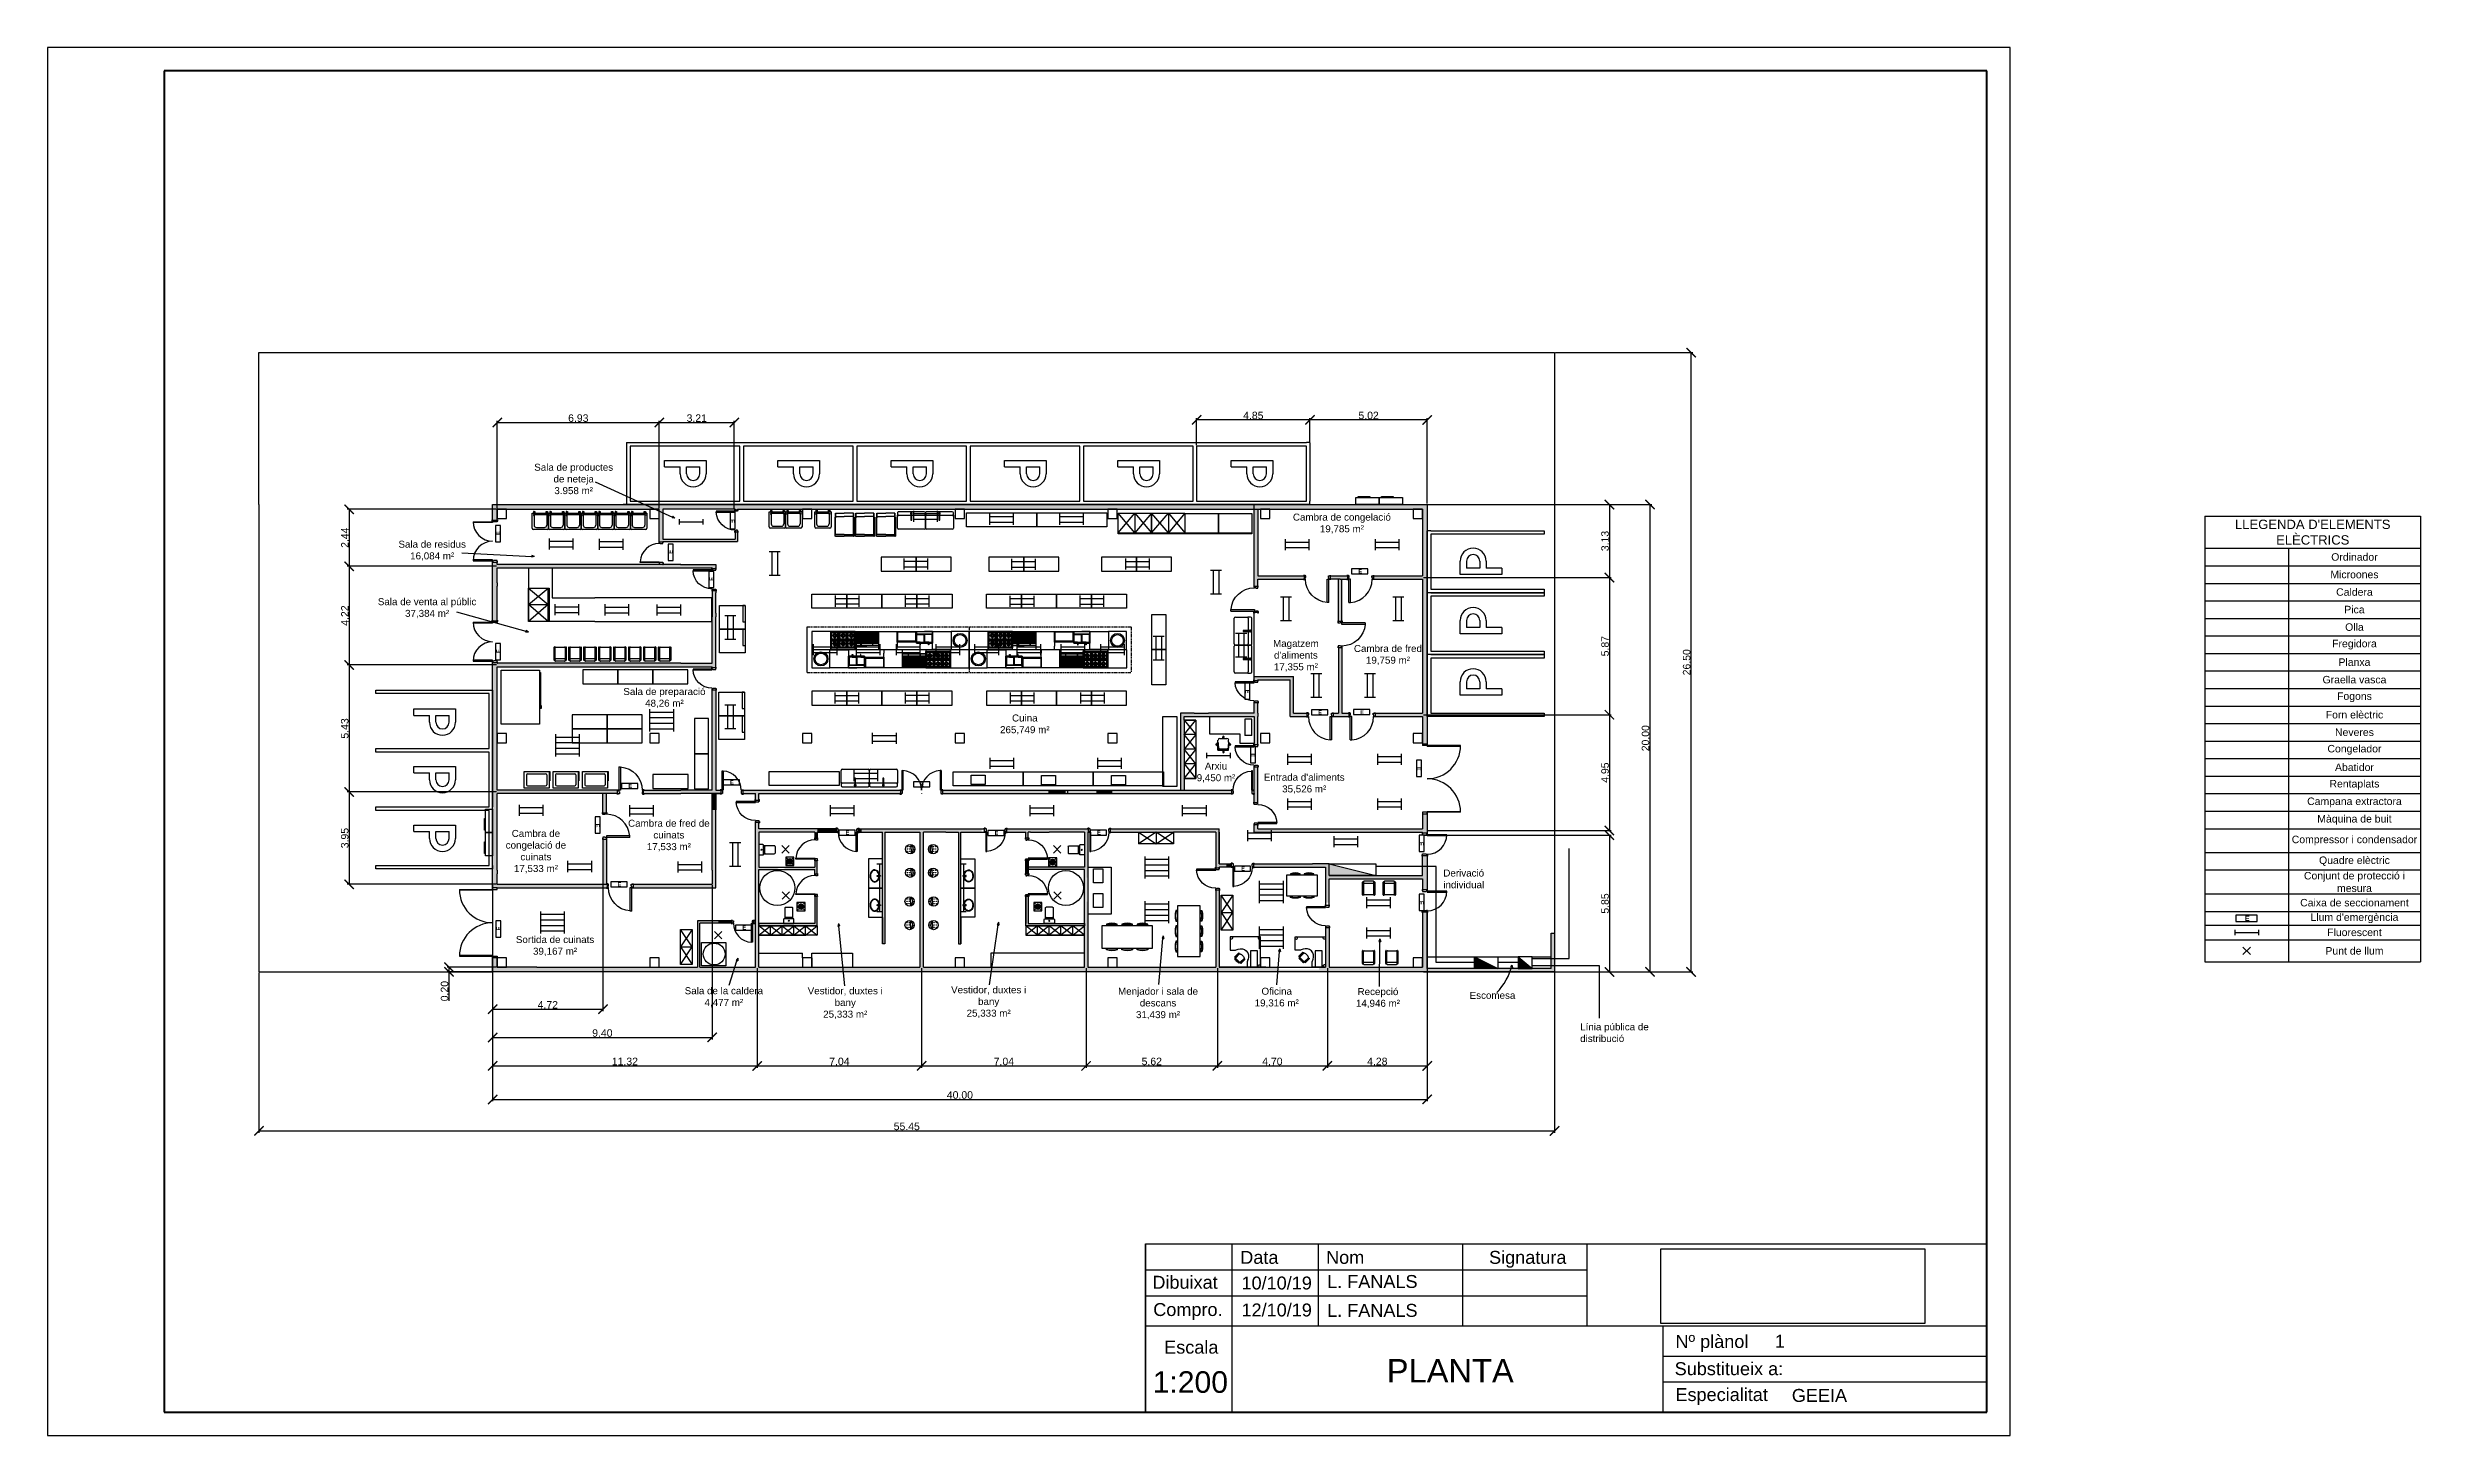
# Model space of a CAD drawing. Header units: millimetres. Extents: x 2412 to 2920, y 1219 to 1516.
import ezdxf

# ---------------------------------------------------------------- set-up
doc = ezdxf.new("R2010")
doc.units = ezdxf.units.MM
doc.linetypes.add('ACAD_ISO02W100', pattern=[15, 12, -3])
doc.linetypes.add('TRAZOS', pattern=[0.75, 0.5, -0.25])
doc.layers.get('0').update_dxf_attribs({"color": 252})
for name, color, linetype in [('COTES', 7, 'Continuous'), ('CUINA', 254, 'Continuous'), ('ELÈCTRICA', 250, 'Continuous'), ('ELÈCTRICA_0', 254, 'Continuous'), ('ELÈCTRICA_15', 7, 'Continuous'), ('ELÈCTRICA_QUADRES', 8, 'Continuous'), ('FRED', 254, 'Continuous'), ('LLUMS_EMERGÈNCIA', 254, 'Continuous'), ('MOBLES', 254, 'Continuous'), ('PB-10-1PILARS', 252, 'Continuous'), ('PORTES', 252, 'Continuous'), ('PORTES_CAMBRA', 252, 'Continuous'), ('SANITARIS', 254, 'Continuous'), ('SUPERFÍCIES', 7, 'Continuous'), ('TAULA', 7, 'Continuous')]:
    doc.layers.add(name, color=color, linetype=linetype)
doc.layers.get('ELÈCTRICA').off()
doc.styles.add('ARIAL', font='arial.ttf')
doc.styles.add('Arial_BoldMT', font='arialbd.ttf', dxfattribs={"height": 0.2})
doc.styles.get("Standard").update_dxf_attribs({"font": 'arial.ttf'})
doc.styles.add('SWIS721', font='swissl.ttf')
doc.dimstyles.new('COTES200', dxfattribs={"dimscale": 4, "dimtxt": 0.1, "dimasz": 0.1, "dimexe": 0.1, "dimexo": 0.05, "dimgap": 0.03, "dimtad": 1, "dimzin": 0, "dimdsep": 46, "dimtxsty": 'SWIS721', "dimblk1": 'ARCHTICK', "dimblk2": 'ARCHTICK', "dimsah": 1, "dimcen": 0.1, "dimclrd": 8, "dimclre": 8, "dimadec": 0, "dimazin": 0, "dimtfac": 1, "dimtmove": 0, "dimatfit": 3, "dimldrblk": 'ARCHTICK', "dimfxl": 1, "dimtolj": 1, "dimtzin": 0, "dimarcsym": 0})
picture_1 = doc.add_image_def('image1.png', size_in_pixel=(6677, 1890))

msp = doc.modelspace()

# ---------------------------------------------------------------- texts
at = {"layer": 'ELÈCTRICA_15', "color": 7, "style": 'ARIAL'}
for s, height, p in [('Data', 2.7692, (2667.026, 1255.925)), ('Nom', 2.7692, (2685.395, 1255.925)), ('Signatura', 2.7692, (2720.263, 1255.925)), ('Dibuixat', 2.7692, (2648.217, 1250.596)), ('Compro.', 2.7692, (2648.403, 1244.762)), ('Escala', 2.7692, (2650.74, 1236.706)), ('Nº plànol', 2.7692, (2760.154, 1237.925)), ('Substitueix a:', 2.76923, (2759.986, 1232.103)), ('Especialitat', 2.76923, (2760.154, 1226.567))]:
    msp.add_text(s, height=height, dxfattribs=at).set_placement(p)
at = {"layer": 'ELÈCTRICA_15', "color": 7, "attachment_point": 1, "style": 'ARIAL'}
for s, width, gutter_width, insert, char_height in [('L. FANALS', 32.2116, 12.5, (2685.612, 1253.531), 2.7692), ('L. FANALS', 32.2116, 12.5, (2685.612, 1247.351), 2.7692), ('PLANTA', 68.2147, 1, (2698.378, 1235.544), 5)]:
    msp.add_mtext_dynamic_manual_height_columns(s, width=width, gutter_width=gutter_width, heights=[0], dxfattribs=dict(at, insert=insert, char_height=char_height))
at = {"layer": 'ELÈCTRICA_15', "color": 7, "style": 'ARIAL'}
for tag, p, s, height in [('10/10/19', (2667.289, 1250.437), '----', 2.7692), ('12/10/19', (2667.289, 1244.665), '----', 2.7692), ('1', (2781.417, 1237.989), '----', 2.7692), ('1:200', (2648.271, 1228.325), '1/1', 4.6154), ('GEEIA', (2785.053, 1226.382), '----', 2.7692)]:
    msp.add_attdef(tag, p, s, height=height, dxfattribs=at)
at = {"layer": 'ELÈCTRICA_QUADRES', "linetype": 'Continuous', "char_height": 1.5, "attachment_point": 1, "style": 'SWIS721'}
for s, width, heights, insert in [('Derivació individual', 11.38808, [4.324], (2710.481, 1340.293)), ('Escomesa', 9.46519, [2.642], (2716.114, 1314.12)), ('Línia pública de distribució', 17.45459, [6.127], (2739.762, 1307.383))]:
    msp.add_mtext_dynamic_manual_height_columns(s, width=width, gutter_width=5, heights=heights, dxfattribs=dict(at, insert=insert))
at = {"layer": 'SUPERFÍCIES', "linetype": 'ByBlock', "ltscale": 0.5, "char_height": 1.5, "attachment_point": 1, "style": 'SWIS721'}
for s, width, heights, insert in [('\\pxqc;Sala de productes de neteja\\P3.958 m²', 19.26978, [7.576], (2514.743, 1427.117)), ('\\pxqc;Cambra de congelació\\P19,785 m²', 23.65902, [5.329], (2676.944, 1416.451)), ('\\pxqc;Sala de residus\\P16,084 m²', 22.20644, [4.929], (2482.995, 1410.65)), ('\\pxqc;Sala de venta al públic\\P37,384 m²', 24.52879, [5.896], (2480.749, 1398.353)), ("\\pxqc;Magatzem d'aliments\\P17,355 m²", 16.31229, [7.14], (2670.773, 1389.421)), ('\\pxqc;Cambra de fred\\P19,759 m²', 17.39345, [6.708], (2689.928, 1388.346)), ('\\pxqc;Sala de preparació\\P48,26 m²', 19.30349, [5.537], (2534.148, 1379.128)), ('\\pxqc;Cuina\\P265,749 m²', 17.81119, [6.141], (2612.013, 1373.467)), ('\\pxqc;Arxiu\\P9,450 m²', 19.04329, [5.469], (2652.315, 1363.188)), ("\\pxqc;Entrada d'aliments\\P35,526 m²", 19.2812, [5.491], (2671.066, 1360.793)), ('\\pxqc;Cambra de fred de cuinats\\P17,533 m²', 19.982, [7.969], (2534.759, 1350.944)), ('\\pxqc;Cambra de congelació de cuinats\\P17,533 m²', 18.28072, [11.384], (2507.156, 1348.766)), ('\\pxqc;Sortida de cuinats\\P39,167 m²', 19.89639, [7.624], (2510.445, 1326.065)), ('\\pxqc;Vestidor, duxtes i bany\\P25,333 m²', 18.67291, [7.797], (2603.845, 1315.31)), ('\\pxqc;Sala de la caldera\\P4,477 m²', 17.91285, [7.826], (2547.569, 1315.113)), ('\\pxqc;Vestidor, duxtes i bany\\P25,333 m²', 18.67291, [7.797], (2573.156, 1315.095)), ('\\pxqc;Menjador i sala de descans\\P31,439 m²', 22.5269, [8.691], (2638.164, 1314.997)), ('\\pxqc;Oficina\\P19,316 m²', 18.80392, [6.138], (2665.424, 1315)), ('\\pxqc;Recepció\\P14,946 m²', 18.92408, [7.962], (2687.03, 1314.924))]:
    msp.add_mtext_dynamic_manual_height_columns(s, width=width, gutter_width=5, heights=heights, dxfattribs=dict(at, insert=insert))

# ---------------------------------------------------------------- blocks, each defined once
blk = doc.blocks.new('A$C485F1515')
for p, q in [((0, 10), (0, 560)), ((20, 580), (50, 580)), ((20, 10), (20, 560)), ((20, 560), (50, 560)), ((50, 530), (50, 590)), ((50, 30), (50, 490)), ((70, 610), (450, 610)), ((70, 510), (450, 510)), ((450, 10), (70, 10)), ((470, 590), (470, 530)), ((470, 580), (500, 580)), ((470, 560), (500, 560)), ((470, 490), (470, 30)), ((500, 560), (500, 10)), ((520, 560), (520, 10))]:
    blk.add_line(p, q)
for centre, radius, start, end in [((20, 560), 20, 90, 180), ((10, 10), 10, 179.99905, 0.00095), ((70, 590), 20, 90, 180), ((70, 530), 20, 180, 270), ((70, 490), 20, 90, 180), ((70, 30), 20, 180, 270), ((450, 590), 20, 0, 90), ((450, 530), 20, 270, 0), ((450, 490), 20, 0, 90), ((450, 30), 20, 270, 0), ((500, 560), 20, 0, 90), ((510, 10), 10, 179.99905, 0.00095)]:
    blk.add_arc(centre, radius, start, end)
blk = doc.blocks.new('P80E-15P')
for p, q in [((-0.97, 0.15), (-0.97, 0.16)), ((-0.91, 0.16), (-0.97, 0.16)), ((-0.91, 0.15), (-0.97, 0.15)), ((-0.97, 0), (-0.97, -0.02)), ((-0.91, 0), (-0.97, 0)), ((-0.95, 0.15), (-0.95, 0)), ((-0.89, 0.15), (-0.95, 0.15)), ((-0.87, 0), (-0.95, 0)), ((-0.91, 0.15), (-0.91, 0.16)), ((-0.91, 0), (-0.91, -0.02)), ((-0.89, 0.15), (-0.89, 0.11)), ((-0.87, 0.11), (-0.89, 0.11)), ((-0.87, 0.11), (-0.87, 0)), ((-0.07, 0.11), (-0.07, 0)), ((-0.07, 0.11), (-0.06, 0.11)), ((-0.07, 0), (0, 0)), ((-0.06, 0.15), (0, 0.15)), ((-0.06, 0.15), (-0.06, 0.11)), ((-0.04, 0.16), (0.02, 0.16)), ((-0.04, 0.15), (-0.04, 0.16)), ((-0.04, 0.15), (0.02, 0.15)), ((-0.04, 0), (0.02, 0)), ((-0.04, 0), (-0.04, -0.02)), ((0, 0.15), (0, 0)), ((0.02, 0.15), (0.02, 0.16)), ((0.02, 0), (0.02, -0.02)), ((-0.91, -0.02), (-0.97, -0.02)), ((-0.04, -0.02), (0.02, -0.02))]:
    blk.add_line(p, q)
blk.add_lwpolyline([(-0.89, 0.97), (-0.85, 0.97), (-0.85, 0.15), (-0.89, 0.15)], close=True)
blk.add_arc((-0.89, 0.15), 0.82, 0, 87.204)
blk = doc.blocks.new('INDODOR')
for p, q in [((-0.22, 0.17), (-0.22, 0)), ((-0.22, 0), (0.22, 0)), ((0.19, 0.2), (-0.19, 0.2)), ((-0.17, 0.66), (-0.17, 0.2)), ((-0.14, 0.69), (0.14, 0.69)), ((0.14, 0.25), (-0.14, 0.25)), ((0.17, 0.2), (0.17, 0.66)), ((0.22, 0), (0.22, 0.17))]:
    blk.add_line(p, q)
blk.add_circle((0, 0.11), 0.02)
for centre, start, end in [((-0.19, 0.17), 90, 180), ((-0.14, 0.66), 90, 180), ((-0.14, 0.28), 180, 270), ((0.14, 0.66), 0, 90), ((0.14, 0.28), 270, 0), ((0.19, 0.17), 0, 90)]:
    blk.add_arc(centre, 0.03, start, end)
blk = doc.blocks.new('A$C6E256333')
for points in [[(0.146, 0.95), (0.146, 0.92, -0.157125), (0.526, 0.92), (0.526, 0.95, 0.158344)], [(0.674, 0.95), (0.674, 0.92, -0.157125), (1.054, 0.92), (1.054, 0.95, 0.158344)], [(0.146, 0.03), (0.146, 0.06, 0.157125), (0.526, 0.06), (0.526, 0.03, -0.158344)], [(0.674, 0.03), (0.674, 0.06, 0.157125), (1.054, 0.06), (1.054, 0.03, -0.158344)]]:
    blk.add_lwpolyline(points, format="xyb", close=True)
blk.add_lwpolyline([(0, 0.09), (1.2, 0.09), (1.2, 0.89), (0, 0.89)], close=True)
blk = doc.blocks.new('FAUTA')
at = {"color": 0}
for p, q in [((-7, 0), (-4, 0)), ((-4, 0), (-1, 0)), ((-1, 0), (1, 1)), ((1, 1), (4, 0)), ((4, 0), (7, 0)), ((7, 0), (10, 0)), ((-26, -10), (-26, -11)), ((-25, -10), (-26, -10)), ((-26, -11), (-26, -41)), ((-26, -41), (-26, -42)), ((-26, -42), (-25, -42)), ((-24, -9), (-25, -9)), ((-25, -9), (-25, -10)), ((-25, -9), (-25, -9)), ((-25, -42), (-25, -43)), ((-25, -43), (-24, -43)), ((-25, -43), (-25, -43)), ((-23, -8), (-24, -9)), ((-24, -9), (-24, -9)), ((-24, -43), (-23, -43)), ((-24, -43), (-24, -43)), ((-23, -9), (-23, -8)), ((-22, -9), (-23, -9)), ((-23, -43), (-22, -43)), ((-23, -43), (-23, -43)), ((-22, -9), (-22, -9)), ((-21, -9), (-22, -9)), ((-22, -43), (-21, -43)), ((-22, -43), (-22, -43)), ((-21, -10), (-21, -9)), ((-21, -10), (-21, -10)), ((-21, -11), (-21, -10)), ((-21, -41), (-21, -11)), ((-21, -42), (-21, -41)), ((-21, -42), (-21, -42)), ((-21, -43), (-21, -42)), ((-18, -5), (-18, -2)), ((-18, -2), (-15, -2)), ((-15, -5), (-18, -5)), ((-18, -8), (20, -8)), ((-18, -11), (-18, -8)), ((-18, -43), (-18, -11)), ((-15, -45), (-18, -43)), ((-15, -2), (-12, -1)), ((-12, -4), (-15, -5)), ((-13, -46), (-15, -45)), ((-10, -47), (-13, -46)), ((-12, -1), (-10, 0)), ((-10, -3), (-12, -4)), ((-10, 0), (-7, 0)), ((-7, -3), (-10, -3)), ((-7, -48), (-10, -47)), ((-4, -3), (-7, -3)), ((-4, -48), (-7, -48)), ((-1, -3), (-4, -3)), ((-1, -48), (-4, -48)), ((1, -2), (-1, -3)), ((1, -48), (-1, -48)), ((4, -3), (1, -2)), ((4, -48), (1, -48)), ((7, -3), (4, -3)), ((7, -48), (4, -48)), ((10, -3), (7, -3)), ((10, -48), (7, -48)), ((10, 0), (12, 0)), ((12, -3), (10, -3)), ((13, -47), (10, -48)), ((12, 0), (15, -1)), ((15, -4), (12, -3)), ((15, -46), (13, -47)), ((15, -1), (18, -2)), ((18, -5), (15, -4)), ((18, -45), (15, -46)), ((18, -2), (20, -2)), ((20, -5), (18, -5)), ((20, -43), (18, -45)), ((20, -2), (20, -5)), ((20, -8), (20, -43)), ((23, -10), (23, -11)), ((24, -10), (23, -10)), ((23, -11), (23, -41)), ((23, -41), (23, -42)), ((23, -42), (24, -42)), ((24, -9), (24, -10)), ((24, -9), (24, -9)), ((25, -9), (24, -9)), ((24, -42), (24, -43)), ((24, -43), (25, -43)), ((24, -43), (24, -43)), ((26, -8), (25, -9)), ((25, -9), (25, -9)), ((25, -43), (25, -43)), ((25, -43), (26, -43)), ((26, -9), (26, -8)), ((27, -9), (26, -9)), ((26, -43), (27, -43)), ((26, -43), (26, -43)), ((27, -9), (27, -9)), ((28, -9), (27, -9)), ((27, -43), (28, -43)), ((27, -43), (27, -43)), ((28, -10), (28, -9)), ((28, -10), (28, -10)), ((28, -11), (28, -10)), ((28, -41), (28, -11)), ((28, -42), (28, -41)), ((28, -42), (28, -42)), ((28, -43), (28, -42))]:
    blk.add_line(p, q, dxfattribs=at)
blk = doc.blocks.new('A$C06B76691')
at = {"color": 0}
blk.add_lwpolyline([(0.84, 0.96, -0.311106), (1.33, 1.06, 0.092284), (1.54, 1), (1.8, 1.01), (1.8, 1.8), (0, 1.8), (0, 0), (0.79, 0), (0.8, 0.26, 0.092284), (0.74, 0.47, -0.311106)], format="xyb", close=True, dxfattribs=at)
for points in [[(0, 1.69, 0.502552), (0.12, 1.68, 0.502552), (0.11, 1.8)], [(1.8, 1.69, -0.502552), (1.68, 1.68, -0.502552), (1.69, 1.8)], [(0, 0.11, -0.502552), (0.12, 0.12, -0.502552), (0.11, 0)]]:
    blk.add_lwpolyline(points, format="xyb", dxfattribs=at)
at = {"color": 0, "xscale": 0.01000000000001325, "yscale": 0.01000000000001325, "zscale": 0.01000000000001325, "rotation": 224.9881096140666}
blk.add_blockref('FAUTA', (1.46, 0.4), dxfattribs=at)
blk = doc.blocks.new('LAVENC-P')
for points in [[(0.26, -0.23, 0.12412), (0.24, -0.16, 0.105677), (0.18, -0.09, 0.087029), (0.1, -0.05, 0.077267), (0, -0.03, 0.077267), (-0.1, -0.05, 0.087029), (-0.19, -0.09, 0.105677), (-0.24, -0.16, 0.12412), (-0.26, -0.23, 0.12412), (-0.24, -0.31, 0.105677), (-0.19, -0.37, 0.087029), (-0.1, -0.42, 0.077267), (0, -0.43, 0.077267), (0.1, -0.42, 0.087029), (0.18, -0.37, 0.105677), (0.24, -0.31, 0.12412)], [(0.24, -0.23, 0.12412), (0.22, -0.17, 0.105677), (0.17, -0.11, 0.087029), (0.09, -0.07, 0.077267), (0, -0.05, 0.077267), (-0.1, -0.07, 0.087029), (-0.17, -0.11, 0.105677), (-0.23, -0.17, 0.12412), (-0.24, -0.23, 0.12412), (-0.23, -0.3, 0.105677), (-0.17, -0.36, 0.087029), (-0.1, -0.4, 0.077267), (0, -0.41, 0.077267), (0.09, -0.4, 0.087029), (0.17, -0.36, 0.105677), (0.22, -0.3, 0.12412)]]:
    blk.add_lwpolyline(points, format="xyb", close=True)
for centre, radius in [((0, 0), 0.015), ((0, -0.11), 0.025)]:
    blk.add_circle(centre, radius)
blk = doc.blocks.new('A$C23B825FB')
blk.add_lwpolyline([(0, 0.09), (1.8, 0.09), (1.8, 0.89), (0, 0.89)], close=True)
for points in [[(0.165, 0.95), (0.165, 0.92, -0.157125), (0.545, 0.92), (0.545, 0.95, 0.158344)], [(0.71, 0.95), (0.71, 0.92, -0.157125), (1.09, 0.92), (1.09, 0.95, 0.158344)], [(1.255, 0.95), (1.255, 0.92, -0.157125), (1.635, 0.92), (1.635, 0.95, 0.158344)], [(0.165, 0.03), (0.165, 0.06, 0.157125), (0.545, 0.06), (0.545, 0.03, -0.158344)], [(0.71, 0.03), (0.71, 0.06, 0.157125), (1.09, 0.06), (1.09, 0.03, -0.158344)], [(1.255, 0.03), (1.255, 0.06, 0.157125), (1.635, 0.06), (1.635, 0.03, -0.158344)]]:
    blk.add_lwpolyline(points, format="xyb", close=True)
blk = doc.blocks.new('A$C2C1F75B2')
for p, q in [((0.03, 0.37), (0.03, 0.34)), ((0.07, 0.37), (0.03, 0.37)), ((0.07, 0.36), (0.03, 0.36)), ((0.07, 0.34), (0.03, 0.34)), ((0.07, 0.34), (0.03, 0.34)), ((0.09, 0.11), (0.07, 0.43)), ((0.09, 0.45), (0.09, 0.53)), ((0.1, 0.43), (0.12, 0.11)), ((0.11, 0.1), (0.1, 0.1)), ((0.13, 0.12), (0.13, 0.15)), ((0.49, 0.1), (0.14, 0.1)), ((0.15, 0.17), (0.48, 0.17)), ((0.48, 0.1), (0.15, 0.1)), ((0.17, 0.61), (0.47, 0.61)), ((0.3, 0.67), (0.33, 0.67)), ((0.3, 0.61), (0.3, 0.67)), ((0.3, 0.61), (0.33, 0.61)), ((0.3, 0.1), (0.3, 0.03)), ((0.3, 0.1), (0.33, 0.1)), ((0.3, 0.03), (0.33, 0.03)), ((0.31, 0.61), (0.31, 0.67)), ((0.31, 0.1), (0.31, 0.03)), ((0.33, 0.61), (0.33, 0.67)), ((0.33, 0.61), (0.33, 0.67)), ((0.33, 0.1), (0.33, 0.03)), ((0.33, 0.1), (0.33, 0.03)), ((0.5, 0.12), (0.5, 0.15)), ((0.54, 0.43), (0.51, 0.11)), ((0.52, 0.1), (0.53, 0.1)), ((0.54, 0.45), (0.54, 0.53)), ((0.54, 0.11), (0.57, 0.43)), ((0.56, 0.37), (0.6, 0.37)), ((0.56, 0.36), (0.6, 0.36)), ((0.56, 0.34), (0.6, 0.34)), ((0.56, 0.34), (0.6, 0.34)), ((0.6, 0.37), (0.6, 0.34))]:
    blk.add_line(p, q)
for centre, radius, start, end in [((0.03, 0.35), 0.03, 30, 330), ((0.03, 0.35), 0.0102, 90, 270), ((0.08, 0.43), 0.016, 93.9028, 180), ((0.08, 0.43), 0.016, 0, 86.0972), ((0.17, 0.53), 0.075, 90, 180), ((0.1, 0.11), 0.01, 180, 270), ((0.11, 0.11), 0.01, 270, 0), ((0.14, 0.12), 0.0215, 186.4433, 266.9225), ((0.15, 0.15), 0.02, 90, 180), ((0.15, 0.12), 0.02, 180, 270), ((0.32, 0.67), 0.03, 300, 240), ((0.32, 0.03), 0.03, 120, 60), ((0.32, 0.67), 0.0102, 0, 180), ((0.32, 0.03), 0.0102, 180, 0), ((0.47, 0.53), 0.075, 0, 90), ((0.48, 0.15), 0.02, 0, 90), ((0.48, 0.12), 0.02, 270, 0), ((0.49, 0.12), 0.0215, 273.0775, 353.5567), ((0.52, 0.11), 0.01, 180, 270), ((0.53, 0.11), 0.01, 270, 360), ((0.55, 0.43), 0.016, 93.9028, 180), ((0.55, 0.43), 0.016, 360, 86.0972), ((0.6, 0.35), 0.03, 210, 150), ((0.6, 0.35), 0.0102, 270, 90)]:
    blk.add_arc(centre, radius, start, end)
blk = doc.blocks.new('Porta cambra')
for p, q in [((123.16, 11.83), (123.09, 11.83)), ((123.09, 11.83), (123.09, 10.83)), ((123.16, 11.83), (123.16, 10.83)), ((122.08, 10.83), (122.08, 10.85)), ((122.08, 10.85), (122.1, 10.85)), ((122.14, 10.83), (122.08, 10.83)), ((122.08, 10.67), (122.08, 10.68)), ((122.08, 10.68), (122.1, 10.68)), ((122.14, 10.67), (122.08, 10.67)), ((122.1, 10.85), (122.14, 10.85)), ((122.1, 10.68), (122.1, 10.83)), ((122.1, 10.83), (122.15, 10.83)), ((122.17, 10.68), (122.1, 10.68)), ((122.1, 10.68), (122.14, 10.68)), ((122.14, 10.85), (122.14, 10.83)), ((122.14, 10.68), (122.14, 10.67)), ((122.15, 10.83), (122.15, 10.76)), ((122.15, 10.76), (122.17, 10.76)), ((122.17, 10.76), (122.17, 10.68)), ((123.09, 10.83), (123.16, 10.83)), ((123.16, 10.76), (123.14, 10.76)), ((123.14, 10.76), (123.14, 10.68)), ((123.14, 10.68), (123.22, 10.68)), ((123.16, 10.83), (123.16, 10.76)), ((123.22, 10.83), (123.16, 10.83)), ((123.22, 10.85), (123.18, 10.85)), ((123.18, 10.85), (123.18, 10.83)), ((123.18, 10.83), (123.24, 10.83)), ((123.22, 10.68), (123.18, 10.68)), ((123.18, 10.68), (123.18, 10.67)), ((123.18, 10.67), (123.24, 10.67)), ((123.24, 10.85), (123.22, 10.85)), ((123.22, 10.68), (123.22, 10.83)), ((123.24, 10.68), (123.22, 10.68)), ((123.24, 10.83), (123.24, 10.85)), ((123.24, 10.67), (123.24, 10.68))]:
    blk.add_line(p, q)
blk.add_arc((123.16, 10.83), 1, 94.014, 180)
blk = doc.blocks.new('P180-2F-15P')
for p, q in [((-1.74, 0.15), (-1.8, 0.15)), ((-1.8, 0.15), (-1.8, 0)), ((-1.74, 0.99), (-1.74, 0.15)), ((-1.74, 0.99), (-1.7, 0.99)), ((-1.74, 0.15), (-1.74, 0.11)), ((-1.74, 0.15), (-1.7, 0.15)), ((-1.73, 0.11), (-1.74, 0.11)), ((-1.73, 0.11), (-1.73, 0)), ((-1.7, 0.99), (-1.7, 0.15)), ((-0.06, 0.99), (-0.1, 0.99)), ((-0.1, 0.99), (-0.1, 0.15)), ((-0.06, 0.15), (-0.1, 0.15)), ((-0.07, 0.11), (-0.06, 0.11)), ((-0.07, 0.11), (-0.07, 0)), ((-0.06, 0.99), (-0.06, 0.15)), ((-0.06, 0.15), (0, 0.15)), ((-0.06, 0.15), (-0.06, 0.11)), ((0, 0.15), (0, 0)), ((-1.73, 0), (-1.8, 0)), ((-0.07, 0), (0, 0))]:
    blk.add_line(p, q)
for points in [[(-1.82, 0.16), (-1.76, 0.16), (-1.76, 0.15), (-1.82, 0.15)], [(0.02, 0.16), (-0.04, 0.16), (-0.04, 0.15), (0.02, 0.15)], [(-1.82, -0.02), (-1.76, -0.02), (-1.76, 0), (-1.82, 0)], [(0.02, -0.02), (-0.04, -0.02), (-0.04, 0), (0.02, 0)]]:
    blk.add_lwpolyline(points, close=True)
blk.add_circle((-1.7, 0.99), 0.000948)
for centre, start, end in [((-1.73, 0.15), 0.0823, 87.7937), ((-0.06, 0.15), 93.1567, 179.9237)]:
    blk.add_arc(centre, 0.837, start, end)
blk = doc.blocks.new('taula1.5x0.6')
at = {"layer": 'CUINA'}
for p, q in [((121.5, 10.75), (120, 10.75)), ((120, 10.75), (120, 10.15)), ((121.5, 10.15), (121.5, 10.75)), ((120, 10.15), (121.5, 10.15))]:
    blk.add_line(p, q, dxfattribs=at)
blk = doc.blocks.new('estanteria1')
at = {"layer": 'CUINA'}
for p, q in [((105.55, -16.61), (105.55, -16.01)), ((105.55, -16.01), (108.55, -16.01)), ((108.55, -16.01), (108.55, -16.61)), ((108.55, -16.61), (105.55, -16.61))]:
    blk.add_line(p, q, dxfattribs=at)
blk = doc.blocks.new('contenidor')
at = {"layer": 'CUINA'}
for p, q in [((104.52, 19.38), (105.22, 19.38)), ((104.52, 18.73), (104.52, 19.38)), ((104.52, 19.38), (104.6, 19.38)), ((104.57, 19.44), (104.63, 19.44)), ((104.6, 19.44), (104.57, 19.44)), ((104.57, 19.44), (104.57, 19.38)), ((104.57, 19.31), (104.57, 19.28)), ((104.63, 19.31), (104.57, 19.31)), ((104.6, 19.44), (104.63, 19.44)), ((104.63, 19.44), (104.63, 19.38)), ((104.63, 19.31), (104.63, 19.3)), ((104.63, 19.3), (104.63, 19.31)), ((105.11, 19.38), (105.11, 19.44)), ((105.11, 19.44), (105.17, 19.44)), ((105.14, 19.38), (105.11, 19.38)), ((105.11, 19.31), (105.11, 19.3)), ((105.11, 19.3), (105.11, 19.31)), ((105.11, 19.31), (105.17, 19.31)), ((105.22, 19.38), (105.14, 19.38)), ((105.17, 19.44), (105.17, 19.38)), ((105.17, 19.31), (105.17, 19.28)), ((105.22, 19.38), (105.22, 18.73)), ((104.57, 19.3), (104.57, 19.28)), ((104.57, 19.28), (104.6, 19.28)), ((105.17, 18.68), (104.57, 18.68)), ((104.6, 19.3), (104.6, 18.86)), ((105.14, 19.3), (104.6, 19.3)), ((104.7, 18.76), (105.04, 18.76)), ((105.14, 19.3), (105.14, 18.86)), ((105.17, 19.28), (105.14, 19.28)), ((105.17, 19.3), (105.17, 19.28))]:
    blk.add_line(p, q, dxfattribs=at)
for centre, radius, start, end in [((104.57, 18.73), 0.05, 180, 270), ((104.7, 18.86), 0.1, 180, 270), ((105.04, 18.86), 0.1, 270, 0), ((105.17, 18.73), 0.05, 270, 0)]:
    blk.add_arc(centre, radius, start, end, dxfattribs=at)
blk = doc.blocks.new('pica')
at = {"layer": 'CUINA'}
for p, q in [((101.87, 19.78), (101.87, 20.33)), ((101.92, 20.38), (103.02, 20.38)), ((103.07, 20.33), (103.07, 19.78)), ((101.87, 19.78), (101.87, 19.68)), ((102.45, 19.78), (101.92, 19.78)), ((101.92, 19.63), (103.02, 19.63)), ((102.49, 20), (102.45, 20)), ((102.45, 20), (102.45, 19.7)), ((102.45, 19.7), (102.47, 19.7)), ((102.47, 19.7), (102.49, 19.7)), ((102.49, 19.7), (102.49, 20)), ((103.02, 19.78), (102.49, 19.78)), ((103.07, 19.68), (103.07, 19.78))]:
    blk.add_line(p, q, dxfattribs=at)
for centre, radius, start, end in [((101.92, 20.33), 0.05, 90, 180), ((103.02, 20.33), 0.05, 0, 90), ((101.92, 19.83), 0.05, 180, 270), ((101.92, 19.68), 0.05, 180, 270), ((102.47, 19.7), 0.0406, 119.5143, 60.4857), ((103.02, 19.83), 0.05, 270, 0), ((103.02, 19.68), 0.05, 270, 0)]:
    blk.add_arc(centre, radius, start, end, dxfattribs=at)
blk = doc.blocks.new('nevera')
at = {"layer": 'CUINA'}
for p, q in [((128.43, 19.41), (129.86, 19.41)), ((128.43, 18.53), (128.43, 19.41)), ((128.43, 18.58), (129.15, 19.41)), ((129.15, 18.58), (128.43, 19.41)), ((129.15, 19.41), (129.86, 18.58)), ((129.86, 19.41), (129.15, 18.58)), ((129.86, 19.41), (129.86, 18.53)), ((128.43, 18.53), (128.43, 18.58)), ((128.43, 18.58), (129.86, 18.58)), ((128.43, 18.58), (128.44, 18.58)), ((129.86, 18.53), (128.43, 18.53)), ((128.44, 18.58), (128.44, 18.53)), ((129.15, 18.58), (129.15, 18.53)), ((129.86, 18.58), (129.85, 18.58)), ((129.85, 18.58), (129.85, 18.53))]:
    blk.add_line(p, q, dxfattribs=at)
blk = doc.blocks.new('nevera2')
at = {"layer": 'CUINA'}
blk.add_line((129.15, 19.41), (129.15, 18.58), dxfattribs=at)
blk.add_blockref('nevera', (0, 0), dxfattribs=at)
blk = doc.blocks.new('porta10')
at = {"layer": 'PORTES'}
for p, q in [((130.56, -4.57), (130.54, -4.57)), ((130.54, -4.57), (130.54, -4.63)), ((130.54, -4.63), (130.56, -4.63)), ((130.56, -4.59), (130.56, -4.57)), ((130.56, -4.59), (130.66, -4.59)), ((130.56, -4.65), (130.56, -4.59)), ((130.6, -4.65), (130.56, -4.65)), ((130.6, -4.67), (130.6, -4.65)), ((130.66, -4.67), (130.6, -4.67)), ((130.67, -4.57), (130.66, -4.57)), ((130.66, -4.57), (130.66, -4.59)), ((130.66, -4.59), (130.66, -4.67)), ((130.66, -4.63), (130.67, -4.63)), ((130.67, -4.63), (130.67, -4.57)), ((129.74, -5.44), (130.56, -5.44)), ((129.74, -5.48), (129.74, -5.44)), ((129.74, -5.44), (129.74, -5.44)), ((129.74, -5.44), (129.74, -5.44)), ((130.56, -5.48), (129.74, -5.48)), ((130.54, -5.5), (130.54, -5.56)), ((130.56, -5.5), (130.54, -5.5)), ((130.54, -5.56), (130.56, -5.56)), ((130.56, -5.44), (130.56, -5.48)), ((130.6, -5.48), (130.56, -5.48)), ((130.56, -5.48), (130.56, -5.5)), ((130.56, -5.54), (130.56, -5.5)), ((130.56, -5.56), (130.56, -5.54)), ((130.56, -5.54), (130.66, -5.54)), ((130.66, -5.47), (130.6, -5.47)), ((130.6, -5.47), (130.6, -5.48)), ((130.66, -5.54), (130.66, -5.47)), ((130.67, -5.5), (130.66, -5.5)), ((130.66, -5.54), (130.66, -5.56)), ((130.66, -5.56), (130.67, -5.56)), ((130.67, -5.56), (130.67, -5.5))]:
    blk.add_line(p, q, dxfattribs=at)
blk.add_arc((130.56, -5.48), 0.82, 90, 177.204, dxfattribs=at)
blk = doc.blocks.new('fogons')
at = {"layer": 'CUINA'}
for p, q in [((113.7, 16.57), (112.65, 16.57)), ((112.65, 16.57), (112.65, 15.8)), ((112.65, 16.57), (113, 16.57)), ((112.65, 16.22), (112.65, 16.57)), ((112.65, 16.57), (112.69, 16.53)), ((112.65, 16.57), (112.69, 16.57)), ((112.65, 16.57), (112.65, 16.53)), ((112.69, 16.26), (112.65, 16.22)), ((112.69, 16.53), (112.69, 16.26)), ((112.69, 16.53), (112.96, 16.53)), ((112.69, 16.4), (112.69, 16.41)), ((112.69, 16.41), (112.79, 16.41)), ((112.79, 16.39), (112.69, 16.39)), ((112.69, 16.26), (112.96, 16.26)), ((112.79, 16.41), (112.79, 16.39)), ((112.82, 16.43), (112.82, 16.53)), ((112.84, 16.43), (112.82, 16.43)), ((112.84, 16.36), (112.82, 16.36)), ((112.82, 16.36), (112.82, 16.26)), ((112.83, 16.53), (112.84, 16.53)), ((112.83, 16.26), (112.84, 16.26)), ((112.84, 16.53), (112.84, 16.52)), ((112.84, 16.52), (112.84, 16.43)), ((112.84, 16.26), (112.84, 16.36)), ((112.96, 16.41), (112.86, 16.41)), ((112.86, 16.41), (112.86, 16.39)), ((112.86, 16.39), (112.96, 16.39)), ((113, 16.57), (112.96, 16.53)), ((112.96, 16.26), (112.96, 16.53)), ((112.96, 16.4), (112.96, 16.41)), ((112.96, 16.26), (113, 16.22)), ((113, 16.57), (113, 16.22)), ((113, 16.57), (113.35, 16.57)), ((113, 16.22), (113, 16.57)), ((113, 16.57), (113.35, 16.57)), ((113, 16.22), (113, 16.57)), ((113, 16.57), (113.04, 16.53)), ((113.04, 16.26), (113, 16.22)), ((113.04, 16.53), (113.04, 16.26)), ((113.04, 16.53), (113.31, 16.53)), ((113.04, 16.4), (113.04, 16.41)), ((113.04, 16.41), (113.14, 16.41)), ((113.14, 16.39), (113.04, 16.39)), ((113.04, 16.26), (113.31, 16.26)), ((113.14, 16.41), (113.14, 16.39)), ((113.17, 16.43), (113.17, 16.53)), ((113.19, 16.43), (113.17, 16.43)), ((113.19, 16.36), (113.17, 16.36)), ((113.17, 16.36), (113.17, 16.26)), ((113.18, 16.53), (113.19, 16.53)), ((113.18, 16.26), (113.19, 16.26)), ((113.19, 16.53), (113.19, 16.52)), ((113.19, 16.52), (113.19, 16.43)), ((113.19, 16.26), (113.19, 16.36)), ((113.31, 16.41), (113.21, 16.41)), ((113.21, 16.41), (113.21, 16.39)), ((113.21, 16.39), (113.31, 16.39)), ((113.35, 16.57), (113.31, 16.53)), ((113.31, 16.26), (113.31, 16.53)), ((113.31, 16.4), (113.31, 16.41)), ((113.31, 16.26), (113.35, 16.22)), ((113.35, 16.57), (113.7, 16.57)), ((113.35, 16.57), (113.35, 16.22)), ((113.35, 16.22), (113.35, 16.57)), ((113.35, 16.57), (113.7, 16.57)), ((113.35, 16.22), (113.35, 16.57)), ((113.35, 16.57), (113.39, 16.53)), ((113.39, 16.26), (113.35, 16.22)), ((113.39, 16.53), (113.39, 16.26)), ((113.39, 16.53), (113.66, 16.53)), ((113.39, 16.4), (113.39, 16.41)), ((113.39, 16.41), (113.49, 16.41)), ((113.49, 16.39), (113.39, 16.39)), ((113.39, 16.26), (113.66, 16.26)), ((113.49, 16.41), (113.49, 16.39)), ((113.52, 16.43), (113.52, 16.53)), ((113.54, 16.43), (113.52, 16.43)), ((113.54, 16.36), (113.52, 16.36)), ((113.52, 16.36), (113.52, 16.26)), ((113.53, 16.53), (113.54, 16.53)), ((113.53, 16.26), (113.54, 16.26)), ((113.54, 16.53), (113.54, 16.52)), ((113.54, 16.52), (113.54, 16.43)), ((113.54, 16.26), (113.54, 16.36)), ((113.66, 16.41), (113.56, 16.41)), ((113.56, 16.41), (113.56, 16.39)), ((113.56, 16.39), (113.66, 16.39)), ((113.7, 16.57), (113.66, 16.53)), ((113.66, 16.26), (113.66, 16.53)), ((113.66, 16.4), (113.66, 16.41)), ((113.66, 16.26), (113.7, 16.22)), ((113.7, 15.8), (113.7, 16.57)), ((113.7, 16.57), (113.7, 16.22)), ((113.7, 16.57), (113.7, 16.22)), ((113.7, 16.22), (113.7, 16.57)), ((113, 16.22), (112.65, 16.22)), ((112.65, 16.22), (113, 16.22)), ((112.65, 15.87), (112.65, 16.22)), ((112.65, 16.22), (113, 16.22)), ((112.65, 15.87), (112.65, 16.22)), ((112.65, 16.22), (112.69, 16.18)), ((112.69, 15.91), (112.65, 15.87)), ((112.65, 15.8), (112.65, 15.87)), ((112.65, 15.87), (113.7, 15.87)), ((113, 15.87), (112.65, 15.87)), ((113, 15.87), (112.65, 15.87)), ((112.65, 15.87), (113, 15.87)), ((112.65, 15.8), (113.7, 15.8)), ((112.69, 16.18), (112.69, 15.91)), ((112.69, 16.18), (112.96, 16.18)), ((112.69, 16.05), (112.69, 16.06)), ((112.69, 16.06), (112.79, 16.06)), ((112.79, 16.04), (112.69, 16.04)), ((112.69, 15.91), (112.96, 15.91)), ((112.79, 16.06), (112.79, 16.04)), ((112.82, 16.08), (112.82, 16.18)), ((112.84, 16.08), (112.82, 16.08)), ((112.84, 16.01), (112.82, 16.01)), ((112.82, 16.01), (112.82, 15.91)), ((112.83, 16.18), (112.84, 16.18)), ((112.83, 15.91), (112.84, 15.91)), ((112.84, 16.18), (112.84, 16.17)), ((112.84, 16.17), (112.84, 16.08)), ((112.84, 15.91), (112.84, 16.01)), ((112.96, 16.06), (112.86, 16.06)), ((112.86, 16.06), (112.86, 16.04)), ((112.86, 16.04), (112.96, 16.04)), ((113, 16.22), (112.96, 16.18)), ((112.96, 15.91), (112.96, 16.18)), ((112.96, 16.05), (112.96, 16.06)), ((112.96, 15.91), (113, 15.87)), ((113, 16.22), (113.35, 16.22)), ((113.35, 16.22), (113, 16.22)), ((113.35, 16.22), (113, 16.22)), ((113, 16.22), (113.35, 16.22)), ((113, 16.22), (113.35, 16.22)), ((113, 15.87), (113, 16.22)), ((113, 16.22), (113.04, 16.18)), ((113, 16.22), (113, 15.87)), ((113, 15.87), (113, 16.22)), ((113.04, 15.91), (113, 15.87)), ((113.35, 15.87), (113, 15.87)), ((113.35, 15.87), (113, 15.87)), ((113, 15.87), (113.35, 15.87)), ((113.04, 16.18), (113.04, 15.91)), ((113.04, 16.18), (113.31, 16.18)), ((113.04, 16.05), (113.04, 16.06)), ((113.04, 16.06), (113.14, 16.06)), ((113.14, 16.04), (113.04, 16.04)), ((113.04, 15.91), (113.31, 15.91)), ((113.14, 16.06), (113.14, 16.04)), ((113.17, 16.08), (113.17, 16.18)), ((113.19, 16.08), (113.17, 16.08)), ((113.19, 16.01), (113.17, 16.01)), ((113.17, 16.01), (113.17, 15.91)), ((113.18, 16.18), (113.19, 16.18)), ((113.18, 15.91), (113.19, 15.91)), ((113.19, 16.18), (113.19, 16.17)), ((113.19, 16.17), (113.19, 16.08)), ((113.19, 15.91), (113.19, 16.01)), ((113.31, 16.06), (113.21, 16.06)), ((113.21, 16.06), (113.21, 16.04)), ((113.21, 16.04), (113.31, 16.04)), ((113.35, 16.22), (113.31, 16.18)), ((113.31, 15.91), (113.31, 16.18)), ((113.31, 16.05), (113.31, 16.06)), ((113.31, 15.91), (113.35, 15.87)), ((113.7, 16.22), (113.35, 16.22)), ((113.35, 16.22), (113.7, 16.22)), ((113.35, 16.22), (113.35, 15.87)), ((113.35, 15.87), (113.35, 16.22)), ((113.7, 16.22), (113.35, 16.22)), ((113.35, 16.22), (113.7, 16.22)), ((113.35, 16.22), (113.7, 16.22)), ((113.35, 15.87), (113.35, 16.22)), ((113.35, 16.22), (113.39, 16.18)), ((113.39, 15.91), (113.35, 15.87)), ((113.7, 15.87), (113.35, 15.87)), ((113.7, 15.87), (113.35, 15.87)), ((113.35, 15.87), (113.7, 15.87)), ((113.39, 16.18), (113.39, 15.91)), ((113.39, 16.18), (113.66, 16.18)), ((113.39, 16.05), (113.39, 16.06)), ((113.39, 16.06), (113.49, 16.06)), ((113.49, 16.04), (113.39, 16.04)), ((113.39, 15.91), (113.66, 15.91)), ((113.49, 16.06), (113.49, 16.04)), ((113.52, 16.08), (113.52, 16.18)), ((113.54, 16.08), (113.52, 16.08)), ((113.54, 16.01), (113.52, 16.01)), ((113.52, 16.01), (113.52, 15.91)), ((113.53, 16.18), (113.54, 16.18)), ((113.53, 15.91), (113.54, 15.91)), ((113.54, 16.18), (113.54, 16.17)), ((113.54, 16.17), (113.54, 16.08)), ((113.54, 15.91), (113.54, 16.01)), ((113.66, 16.06), (113.56, 16.06)), ((113.56, 16.06), (113.56, 16.04)), ((113.56, 16.04), (113.66, 16.04)), ((113.7, 16.22), (113.66, 16.18)), ((113.66, 15.91), (113.66, 16.18)), ((113.66, 16.05), (113.66, 16.06)), ((113.66, 15.91), (113.7, 15.87)), ((113.7, 16.22), (113.7, 15.87)), ((113.7, 16.22), (113.7, 15.87)), ((113.7, 15.87), (113.7, 16.22))]:
    blk.add_line(p, q, dxfattribs=at)
for centre, radius, start, end in [((112.83, 16.4), 0.08, 97.1808, 172.8192), ((112.83, 16.4), 0.08, 187.1808, 262.8192), ((112.83, 16.4), 0.05, 101.537, 168.463), ((112.83, 16.4), 0.05, 191.537, 258.463), ((112.83, 16.4), 0.08, 7.1808, 82.8192), ((112.83, 16.4), 0.05, 11.537, 78.463), ((112.83, 16.4), 0.08, 277.1808, 352.8192), ((112.83, 16.4), 0.05, 281.537, 348.463), ((113.18, 16.4), 0.08, 97.1808, 172.8192), ((113.18, 16.4), 0.08, 187.1808, 262.8192), ((113.18, 16.4), 0.05, 101.537, 168.463), ((113.18, 16.4), 0.05, 191.537, 258.463), ((113.18, 16.4), 0.08, 7.1808, 82.8192), ((113.18, 16.4), 0.05, 11.537, 78.463), ((113.18, 16.4), 0.08, 277.1808, 352.8192), ((113.18, 16.4), 0.05, 281.537, 348.463), ((113.53, 16.4), 0.08, 97.1808, 172.8192), ((113.53, 16.4), 0.08, 187.1808, 262.8192), ((113.53, 16.4), 0.05, 101.537, 168.463), ((113.53, 16.4), 0.05, 191.537, 258.463), ((113.53, 16.4), 0.08, 7.1808, 82.8192), ((113.53, 16.4), 0.05, 11.537, 78.463), ((113.53, 16.4), 0.08, 277.1808, 352.8192), ((113.53, 16.4), 0.05, 281.537, 348.463), ((112.83, 16.05), 0.08, 97.1808, 172.8192), ((112.83, 16.05), 0.08, 187.1808, 262.8192), ((112.83, 16.05), 0.05, 101.537, 168.463), ((112.83, 16.05), 0.05, 191.537, 258.463), ((112.83, 16.05), 0.08, 7.1808, 82.8192), ((112.83, 16.05), 0.05, 11.537, 78.463), ((112.83, 16.05), 0.08, 277.1808, 352.8192), ((112.83, 16.05), 0.05, 281.537, 348.463), ((113.18, 16.05), 0.08, 97.1808, 172.8192), ((113.18, 16.05), 0.08, 187.1808, 262.8192), ((113.18, 16.05), 0.05, 101.537, 168.463), ((113.18, 16.05), 0.05, 191.537, 258.463), ((113.18, 16.05), 0.08, 7.1808, 82.8192), ((113.18, 16.05), 0.05, 11.537, 78.463), ((113.18, 16.05), 0.08, 277.1808, 352.8192), ((113.18, 16.05), 0.05, 281.537, 348.463), ((113.53, 16.05), 0.08, 97.1808, 172.8192), ((113.53, 16.05), 0.08, 187.1808, 262.8192), ((113.53, 16.05), 0.05, 101.537, 168.463), ((113.53, 16.05), 0.05, 191.537, 258.463), ((113.53, 16.05), 0.08, 7.1808, 82.8192), ((113.53, 16.05), 0.05, 11.537, 78.463), ((113.53, 16.05), 0.08, 277.1808, 352.8192), ((113.53, 16.05), 0.05, 281.537, 348.463)]:
    blk.add_arc(centre, radius, start, end, dxfattribs=at)
blk = doc.blocks.new('planxa')
at = {"layer": 'CUINA'}
for p, q in [((114.13, 16.23), (114.94, 16.23)), ((114.13, 15.77), (114.13, 16.23)), ((114.13, 15.84), (114.13, 15.9)), ((114.13, 15.9), (114.15, 15.9)), ((114.13, 15.77), (114.13, 15.84)), ((114.94, 15.77), (114.13, 15.77)), ((114.15, 15.84), (114.15, 16.21)), ((114.92, 16.21), (114.15, 16.21)), ((114.15, 15.84), (114.92, 15.84)), ((114.92, 15.84), (114.92, 16.21)), ((114.92, 15.9), (114.94, 15.9)), ((114.94, 16.23), (114.94, 15.77))]:
    blk.add_line(p, q, dxfattribs=at)
blk = doc.blocks.new('planxa2')
at = {"layer": 'CUINA'}
for p, q in [((117.24, 10.89), (118.24, 10.89)), ((117.24, 10.3), (117.24, 10.89)), ((117.24, 10.3), (117.24, 10.4)), ((117.24, 10.4), (118.24, 10.4)), ((117.24, 10.4), (117.74, 10.4)), ((117.24, 10.4), (117.25, 10.4)), ((118.24, 10.3), (117.24, 10.3)), ((117.24, 10.3), (117.74, 10.3)), ((117.24, 10.3), (117.49, 10.3)), ((117.25, 10.4), (117.25, 10.88)), ((118.23, 10.88), (117.25, 10.88)), ((117.25, 10.88), (117.27, 10.88)), ((117.27, 10.88), (117.28, 10.88)), ((117.27, 10.4), (117.27, 10.88)), ((117.27, 10.88), (117.29, 10.88)), ((117.27, 10.88), (117.27, 10.88)), ((117.27, 10.88), (117.27, 10.4)), ((117.29, 10.88), (117.31, 10.88)), ((117.29, 10.4), (117.29, 10.88)), ((117.29, 10.88), (117.29, 10.4)), ((117.29, 10.88), (117.29, 10.88)), ((117.31, 10.88), (117.33, 10.88)), ((117.31, 10.4), (117.31, 10.88)), ((117.31, 10.88), (117.31, 10.4)), ((117.31, 10.88), (117.31, 10.88)), ((117.33, 10.88), (117.35, 10.88)), ((117.33, 10.4), (117.33, 10.88)), ((117.33, 10.88), (117.33, 10.4)), ((117.33, 10.88), (117.33, 10.88)), ((117.35, 10.88), (117.37, 10.88)), ((117.35, 10.88), (117.36, 10.88)), ((117.35, 10.4), (117.35, 10.88)), ((117.35, 10.88), (117.37, 10.88)), ((117.35, 10.88), (117.35, 10.88)), ((117.35, 10.88), (117.35, 10.4)), ((117.37, 10.88), (117.39, 10.88)), ((117.37, 10.88), (117.39, 10.88)), ((117.37, 10.4), (117.37, 10.88)), ((117.37, 10.88), (117.37, 10.4)), ((117.37, 10.88), (117.37, 10.88)), ((117.39, 10.88), (117.41, 10.88)), ((117.39, 10.88), (117.41, 10.88)), ((117.39, 10.4), (117.39, 10.88)), ((117.39, 10.88), (117.39, 10.4)), ((117.39, 10.88), (117.39, 10.88)), ((117.41, 10.88), (117.43, 10.88)), ((117.41, 10.88), (117.43, 10.88)), ((117.41, 10.4), (117.41, 10.88)), ((117.41, 10.88), (117.41, 10.4)), ((117.41, 10.88), (117.41, 10.88)), ((117.43, 10.88), (117.45, 10.88)), ((117.43, 10.88), (117.45, 10.88)), ((117.43, 10.88), (117.44, 10.88)), ((117.43, 10.4), (117.43, 10.88)), ((117.43, 10.88), (117.45, 10.88)), ((117.43, 10.88), (117.43, 10.88)), ((117.43, 10.88), (117.43, 10.4)), ((117.45, 10.88), (117.47, 10.88)), ((117.45, 10.88), (117.47, 10.88)), ((117.45, 10.88), (117.47, 10.88)), ((117.45, 10.4), (117.45, 10.88)), ((117.45, 10.88), (117.45, 10.4)), ((117.45, 10.88), (117.45, 10.88)), ((117.47, 10.88), (117.49, 10.88)), ((117.47, 10.88), (117.49, 10.88)), ((117.47, 10.4), (117.47, 10.88)), ((117.47, 10.88), (117.47, 10.4)), ((117.47, 10.88), (117.47, 10.88)), ((117.47, 10.39), (117.47, 10.4)), ((117.47, 10.4), (117.49, 10.4)), ((117.5, 10.39), (117.47, 10.39)), ((117.48, 10.31), (117.48, 10.39)), ((117.49, 10.31), (117.48, 10.31)), ((117.49, 10.88), (117.51, 10.88)), ((117.49, 10.4), (117.49, 10.88)), ((117.49, 10.88), (117.49, 10.4)), ((117.49, 10.88), (117.49, 10.88)), ((117.49, 10.4), (117.5, 10.4)), ((117.49, 10.39), (117.49, 10.39)), ((117.49, 10.39), (117.49, 10.31)), ((117.5, 10.4), (117.5, 10.39)), ((117.51, 10.88), (117.53, 10.88)), ((117.51, 10.88), (117.52, 10.88)), ((117.51, 10.4), (117.51, 10.88)), ((117.51, 10.88), (117.53, 10.88)), ((117.51, 10.88), (117.51, 10.88)), ((117.51, 10.88), (117.51, 10.4)), ((117.53, 10.88), (117.55, 10.88)), ((117.53, 10.88), (117.55, 10.88)), ((117.53, 10.4), (117.53, 10.88)), ((117.53, 10.88), (117.53, 10.4)), ((117.53, 10.88), (117.53, 10.88)), ((117.55, 10.88), (117.57, 10.88)), ((117.55, 10.4), (117.55, 10.88)), ((117.55, 10.88), (117.55, 10.4)), ((117.55, 10.88), (117.55, 10.88)), ((117.57, 10.88), (117.59, 10.88)), ((117.57, 10.4), (117.57, 10.88)), ((117.57, 10.88), (117.57, 10.4)), ((117.57, 10.88), (117.57, 10.88)), ((117.59, 10.88), (117.61, 10.88)), ((117.59, 10.88), (117.6, 10.88)), ((117.59, 10.4), (117.59, 10.88)), ((117.59, 10.88), (117.61, 10.88)), ((117.59, 10.88), (117.59, 10.88)), ((117.59, 10.88), (117.59, 10.4)), ((117.61, 10.88), (117.63, 10.88)), ((117.61, 10.88), (117.63, 10.88)), ((117.61, 10.4), (117.61, 10.88)), ((117.61, 10.88), (117.61, 10.4)), ((117.61, 10.88), (117.61, 10.88)), ((117.63, 10.88), (117.65, 10.88)), ((117.63, 10.4), (117.63, 10.88)), ((117.63, 10.88), (117.63, 10.4)), ((117.63, 10.88), (117.63, 10.88)), ((117.65, 10.88), (117.67, 10.88)), ((117.65, 10.4), (117.65, 10.88)), ((117.65, 10.88), (117.65, 10.4)), ((117.65, 10.88), (117.65, 10.88)), ((117.67, 10.88), (117.69, 10.88)), ((117.67, 10.88), (117.68, 10.88)), ((117.67, 10.4), (117.67, 10.88)), ((117.67, 10.88), (117.69, 10.88)), ((117.67, 10.88), (117.67, 10.88)), ((117.67, 10.88), (117.67, 10.4)), ((117.69, 10.88), (117.71, 10.88)), ((117.69, 10.88), (117.71, 10.88)), ((117.69, 10.4), (117.69, 10.88)), ((117.69, 10.88), (117.69, 10.4)), ((117.69, 10.88), (117.69, 10.88)), ((117.71, 10.88), (117.73, 10.88)), ((117.71, 10.88), (117.73, 10.88)), ((117.71, 10.4), (117.71, 10.88)), ((117.71, 10.88), (117.71, 10.4)), ((117.71, 10.88), (117.71, 10.88)), ((117.73, 10.4), (117.73, 10.88)), ((117.73, 10.88), (117.73, 10.88)), ((117.74, 10.4), (117.73, 10.4)), ((117.74, 10.4), (117.75, 10.4)), ((117.75, 10.4), (117.75, 10.88)), ((117.75, 10.4), (117.75, 10.88)), ((117.77, 10.88), (117.75, 10.88)), ((117.77, 10.88), (117.75, 10.88)), ((117.75, 10.88), (117.75, 10.88)), ((117.79, 10.88), (117.77, 10.88)), ((117.79, 10.88), (117.77, 10.88)), ((117.77, 10.4), (117.77, 10.88)), ((117.77, 10.88), (117.77, 10.4)), ((117.77, 10.88), (117.77, 10.88)), ((117.81, 10.88), (117.79, 10.88)), ((117.81, 10.88), (117.79, 10.88)), ((117.79, 10.4), (117.79, 10.88)), ((117.79, 10.88), (117.79, 10.4)), ((117.79, 10.88), (117.79, 10.88)), ((117.81, 10.88), (117.8, 10.88)), ((117.83, 10.88), (117.81, 10.88)), ((117.81, 10.4), (117.81, 10.88)), ((117.81, 10.88), (117.81, 10.88)), ((117.81, 10.88), (117.81, 10.4)), ((117.85, 10.88), (117.83, 10.88)), ((117.83, 10.4), (117.83, 10.88)), ((117.83, 10.88), (117.83, 10.4)), ((117.83, 10.88), (117.83, 10.88)), ((117.87, 10.88), (117.85, 10.88)), ((117.87, 10.88), (117.85, 10.88)), ((117.85, 10.4), (117.85, 10.88)), ((117.85, 10.88), (117.85, 10.4)), ((117.85, 10.88), (117.85, 10.88)), ((117.89, 10.88), (117.87, 10.88)), ((117.89, 10.88), (117.87, 10.88)), ((117.87, 10.4), (117.87, 10.88)), ((117.87, 10.88), (117.87, 10.4)), ((117.87, 10.88), (117.87, 10.88)), ((117.89, 10.88), (117.88, 10.88)), ((117.91, 10.88), (117.89, 10.88)), ((117.89, 10.4), (117.89, 10.88)), ((117.89, 10.88), (117.89, 10.88)), ((117.89, 10.88), (117.89, 10.4)), ((117.93, 10.88), (117.91, 10.88)), ((117.91, 10.4), (117.91, 10.88)), ((117.91, 10.88), (117.91, 10.4)), ((117.91, 10.88), (117.91, 10.88)), ((117.95, 10.88), (117.93, 10.88)), ((117.95, 10.88), (117.93, 10.88)), ((117.93, 10.4), (117.93, 10.88)), ((117.93, 10.88), (117.93, 10.4)), ((117.93, 10.88), (117.93, 10.88)), ((117.97, 10.88), (117.95, 10.88)), ((117.97, 10.88), (117.95, 10.88)), ((117.95, 10.4), (117.95, 10.88)), ((117.95, 10.88), (117.95, 10.4)), ((117.95, 10.88), (117.95, 10.88)), ((117.97, 10.88), (117.96, 10.88)), ((117.99, 10.88), (117.97, 10.88)), ((117.97, 10.4), (117.97, 10.88)), ((117.97, 10.88), (117.97, 10.88)), ((117.97, 10.88), (117.97, 10.4)), ((117.99, 10.4), (117.97, 10.4)), ((117.97, 10.4), (117.97, 10.39)), ((117.97, 10.39), (118, 10.39)), ((117.99, 10.39), (117.98, 10.39)), ((117.98, 10.39), (117.98, 10.31)), ((117.98, 10.31), (118, 10.31)), ((118.01, 10.88), (117.99, 10.88)), ((118.01, 10.88), (117.99, 10.88)), ((117.99, 10.4), (117.99, 10.88)), ((117.99, 10.88), (117.99, 10.4)), ((117.99, 10.88), (117.99, 10.88)), ((118, 10.4), (117.99, 10.4)), ((118, 10.39), (118, 10.4)), ((118, 10.31), (118, 10.39)), ((118.03, 10.88), (118.01, 10.88)), ((118.03, 10.88), (118.01, 10.88)), ((118.03, 10.88), (118.01, 10.88)), ((118.01, 10.4), (118.01, 10.88)), ((118.01, 10.88), (118.01, 10.4)), ((118.01, 10.88), (118.01, 10.88)), ((118.05, 10.88), (118.03, 10.88)), ((118.05, 10.88), (118.03, 10.88)), ((118.05, 10.88), (118.03, 10.88)), ((118.03, 10.4), (118.03, 10.88)), ((118.03, 10.88), (118.03, 10.4)), ((118.03, 10.88), (118.03, 10.88)), ((118.05, 10.88), (118.04, 10.88)), ((118.07, 10.88), (118.05, 10.88)), ((118.07, 10.88), (118.05, 10.88)), ((118.05, 10.4), (118.05, 10.88)), ((118.05, 10.88), (118.05, 10.88)), ((118.05, 10.88), (118.05, 10.4)), ((118.09, 10.88), (118.07, 10.88)), ((118.09, 10.88), (118.07, 10.88)), ((118.07, 10.4), (118.07, 10.88)), ((118.07, 10.88), (118.07, 10.4)), ((118.07, 10.88), (118.07, 10.88)), ((118.11, 10.88), (118.09, 10.88)), ((118.11, 10.88), (118.09, 10.88)), ((118.09, 10.4), (118.09, 10.88)), ((118.09, 10.88), (118.09, 10.4)), ((118.09, 10.88), (118.09, 10.88)), ((118.13, 10.88), (118.11, 10.88)), ((118.13, 10.88), (118.11, 10.88)), ((118.11, 10.4), (118.11, 10.88)), ((118.11, 10.88), (118.11, 10.4)), ((118.11, 10.88), (118.11, 10.88)), ((118.13, 10.88), (118.12, 10.88)), ((118.15, 10.88), (118.13, 10.88)), ((118.13, 10.4), (118.13, 10.88)), ((118.13, 10.88), (118.13, 10.88)), ((118.13, 10.88), (118.13, 10.4)), ((118.17, 10.88), (118.15, 10.88)), ((118.15, 10.4), (118.15, 10.88)), ((118.15, 10.88), (118.15, 10.4)), ((118.15, 10.88), (118.15, 10.88)), ((118.19, 10.88), (118.17, 10.88)), ((118.17, 10.4), (118.17, 10.88)), ((118.17, 10.88), (118.17, 10.4)), ((118.17, 10.88), (118.17, 10.88)), ((118.21, 10.88), (118.19, 10.88)), ((118.19, 10.4), (118.19, 10.88)), ((118.19, 10.88), (118.19, 10.4)), ((118.19, 10.88), (118.19, 10.88)), ((118.21, 10.88), (118.2, 10.88)), ((118.21, 10.4), (118.21, 10.88)), ((118.23, 10.88), (118.21, 10.88)), ((118.21, 10.88), (118.21, 10.88)), ((118.21, 10.88), (118.21, 10.4)), ((118.23, 10.4), (118.23, 10.89)), ((118.23, 10.4), (118.23, 10.88)), ((118.24, 10.4), (118.23, 10.4)), ((118.24, 10.4), (118.23, 10.4)), ((118.24, 10.89), (118.24, 10.3))]:
    blk.add_line(p, q, dxfattribs=at)
blk = doc.blocks.new('caldero3')
at = {"layer": 'CUINA'}
for p, q in [((113.9, 12.78), (113.9, 12.01)), ((114.67, 12.78), (113.9, 12.78)), ((114.67, 12.01), (114.67, 12.78)), ((113.9, 12.01), (114.67, 12.01))]:
    blk.add_line(p, q, dxfattribs=at)
for radius in [0.3, 0.25]:
    blk.add_circle((114.28, 12.4), radius, dxfattribs=at)
blk = doc.blocks.new('fregidores')
at = {"layer": 'CUINA'}
for p, q in [((109.33, 16.66), (110.02, 16.66)), ((109.33, 16.17), (109.33, 16.66)), ((109.33, 16.66), (109.33, 16.56)), ((109.33, 16.66), (109.67, 16.66)), ((109.33, 16.56), (110.02, 16.56)), ((109.34, 16.55), (109.66, 16.55)), ((109.34, 16.18), (109.34, 16.55)), ((109.35, 16.54), (109.66, 16.54)), ((109.35, 16.53), (109.35, 16.54)), ((109.35, 16.2), (109.35, 16.53)), ((109.66, 16.53), (109.66, 16.55)), ((109.66, 16.53), (109.66, 16.54)), ((109.66, 16.53), (109.66, 16.18)), ((109.66, 16.2), (109.66, 16.53)), ((110.02, 16.66), (109.67, 16.66)), ((110.01, 16.55), (109.68, 16.55)), ((109.68, 16.53), (109.68, 16.55)), ((109.68, 16.53), (109.68, 16.18)), ((110, 16.54), (109.69, 16.54)), ((109.69, 16.53), (109.69, 16.54)), ((109.69, 16.2), (109.69, 16.53)), ((110, 16.53), (110, 16.54)), ((110, 16.2), (110, 16.53)), ((110.01, 16.18), (110.01, 16.55)), ((110.02, 16.66), (110.02, 16.17)), ((110.02, 16.17), (110.02, 16.66)), ((110.02, 16.66), (110.02, 16.56)), ((109.49, 16.17), (109.33, 16.17)), ((109.33, 16.17), (109.84, 16.17)), ((109.34, 16.18), (109.49, 16.18)), ((109.34, 16.17), (109.35, 16.17)), ((109.49, 16.2), (109.35, 16.2)), ((109.49, 16.19), (109.49, 16.2)), ((109.49, 16.2), (109.5, 16.2)), ((109.49, 16.2), (109.49, 16.2)), ((109.52, 16.19), (109.49, 16.19)), ((109.51, 16.19), (109.49, 16.19)), ((109.49, 16.19), (109.49, 16.09)), ((109.49, 16.09), (109.51, 16.09)), ((109.5, 16.2), (109.52, 16.2)), ((109.5, 16.19), (109.51, 16.19)), ((109.51, 16.19), (109.51, 16.18)), ((109.51, 16.18), (109.66, 16.18)), ((109.51, 16.18), (109.51, 16.17)), ((110.02, 16.17), (109.51, 16.17)), ((109.51, 16.17), (109.51, 16.13)), ((109.51, 16.09), (109.51, 16.13)), ((109.52, 16.2), (109.52, 16.19)), ((109.52, 16.2), (109.66, 16.2)), ((109.84, 16.18), (109.68, 16.18)), ((109.83, 16.2), (109.69, 16.2)), ((109.85, 16.2), (109.83, 16.2)), ((109.83, 16.2), (109.83, 16.19)), ((109.83, 16.19), (109.86, 16.19)), ((109.85, 16.19), (109.84, 16.19)), ((109.84, 16.19), (109.84, 16.18)), ((109.84, 16.19), (109.86, 16.19)), ((109.84, 16.18), (109.84, 16.17)), ((109.84, 16.17), (109.84, 16.13)), ((109.84, 16.09), (109.84, 16.13)), ((109.86, 16.09), (109.84, 16.09)), ((109.86, 16.2), (109.85, 16.2)), ((109.86, 16.19), (109.86, 16.2)), ((109.86, 16.2), (109.86, 16.2)), ((109.86, 16.2), (110, 16.2)), ((109.86, 16.19), (109.86, 16.09)), ((110.01, 16.18), (109.86, 16.18)), ((109.86, 16.17), (110.02, 16.17)), ((110.01, 16.17), (110, 16.17))]:
    blk.add_line(p, q, dxfattribs=at)
blk = doc.blocks.new('bloc_cuina3')
for p, q in [((118.15, 22.94), (118.95, 22.94)), ((118.15, 22.35), (118.15, 22.17)), ((118.95, 22.94), (118.95, 22.32)), ((120.46, 22.94), (121.26, 22.94)), ((120.46, 22.17), (120.46, 22.45)), ((121.26, 22.94), (121.26, 22.17)), ((117.15, 22.17), (118.95, 22.17)), ((118.95, 22.17), (118.95, 22.32)), ((118.95, 22.17), (120.46, 22.17)), ((121.26, 22.17), (120.46, 22.17))]:
    blk.add_line(p, q)
for name, p in [('fogons', (3.45, 6.37)), ('planxa2', (-0.09, 12.05)), ('planxa', (4.82, 6.71)), ('fregidores', (10.44, 6.28)), ('caldero3', (7.36, 10.16))]:
    blk.add_blockref(name, p)
blk = doc.blocks.new('bloc_cuina4')
at = {"layer": 'CUINA'}
for p, q in [((123.91, 22.93), (123.11, 22.93)), ((123.11, 22.93), (123.11, 22.16)), ((123.11, 22.16), (123.91, 22.16))]:
    blk.add_line(p, q, dxfattribs=at)
blk.add_blockref('bloc_cuina3', (7.82, -0.01))
blk = doc.blocks.new('forn')
at = {"layer": 'CUINA'}
for p, q in [((107.45, 14.52), (108.47, 14.52)), ((107.45, 13.42), (107.45, 14.52)), ((108.47, 14.52), (108.47, 13.42)), ((108.47, 13.42), (107.45, 13.42)), ((108.47, 13.52), (107.77, 13.52)), ((107.77, 13.52), (107.77, 13.42)), ((108.47, 13.42), (108.47, 13.52))]:
    blk.add_line(p, q, dxfattribs=at)
blk = doc.blocks.new('rentaplats')
at = {"layer": 'CUINA'}
for p, q in [((117.78, 6.91), (117.78, 7.72)), ((117.81, 7.72), (117.78, 7.72)), ((117.8, 7.7), (117.8, 6.94)), ((117.81, 7.7), (117.8, 7.7)), ((117.81, 7.72), (118.2, 7.72)), ((117.81, 7.7), (118.2, 7.7)), ((118.2, 7.65), (117.81, 7.65)), ((117.81, 7.65), (117.81, 6.74)), ((118.58, 7.72), (118.2, 7.72)), ((118.58, 7.7), (118.2, 7.7)), ((118.2, 7.65), (118.58, 7.65)), ((118.58, 7.72), (118.61, 7.72)), ((118.58, 7.7), (118.59, 7.7)), ((118.58, 7.65), (118.58, 6.74)), ((118.59, 7.7), (118.59, 6.94)), ((118.61, 6.91), (118.61, 7.72)), ((117.81, 6.91), (117.78, 6.91)), ((117.81, 6.94), (117.8, 6.94)), ((117.81, 6.92), (117.81, 6.94)), ((117.81, 6.92), (117.81, 6.74)), ((117.81, 6.92), (117.81, 6.91)), ((117.81, 6.74), (117.81, 6.87)), ((117.81, 6.87), (118.2, 6.87)), ((117.81, 6.74), (118.2, 6.74)), ((117.81, 6.74), (118.2, 6.74)), ((118.58, 6.87), (118.2, 6.87)), ((118.58, 6.74), (118.2, 6.74)), ((118.58, 6.74), (118.2, 6.74)), ((118.58, 6.92), (118.58, 6.94)), ((118.58, 6.94), (118.59, 6.94)), ((118.58, 6.92), (118.58, 6.74)), ((118.58, 6.92), (118.58, 6.91)), ((118.58, 6.91), (118.61, 6.91)), ((118.58, 6.74), (118.58, 6.87))]:
    blk.add_line(p, q, dxfattribs=at)
blk = doc.blocks.new('condensador')
at = {"layer": 'FRED'}
for p, q in [((88.34, 12), (89.34, 12)), ((88.34, 11.7), (88.34, 12)), ((89.34, 11.7), (88.34, 11.7)), ((88.74, 11.66), (88.74, 11.7)), ((89.24, 11.66), (88.74, 11.66)), ((89.24, 11.7), (89.24, 11.66)), ((89.34, 12), (89.34, 11.7))]:
    blk.add_line(p, q, dxfattribs=at)
blk = doc.blocks.new('llum_e')
at = {"layer": 'LLUMS_EMERGÈNCIA', "linetype": 'Continuous'}
for p, q in [((0, 0.28), (0, 0)), ((0.91, 0.28), (0, 0.28)), ((0, 0), (0.91, 0)), ((0.91, 0), (0.91, 0.28))]:
    blk.add_line(p, q, dxfattribs=at)
at = {"layer": 'LLUMS_EMERGÈNCIA', "linetype": 'Continuous', "insert": (0.38, 0.25), "char_height": 0.222, "attachment_point": 1, "style": 'Arial_BoldMT'}
blk.add_mtext_dynamic_manual_height_columns('E', width=0.089, gutter_width=0.89, heights=[0], dxfattribs=at)
blk = doc.blocks.new('fluorescent')
at = {"layer": 'ELÈCTRICA_0', "linetype": 'Continuous', "ltscale": 0.5}
for p, q in [((113.11, -12.15), (113.11, -12.62)), ((115.14, -12.15), (115.14, -12.62)), ((113.11, -12.39), (115.14, -12.39))]:
    blk.add_line(p, q, dxfattribs=at)
blk = doc.blocks.new('punt_llum')
at = {"layer": 'ELÈCTRICA_0', "linetype": 'Continuous', "ltscale": 0.5}
for p, q in [((-0.4, 0.4), (0.4, -0.4)), ((0.4, 0.4), (-0.4, -0.4))]:
    blk.add_line(p, q, dxfattribs=at)
blk = doc.blocks.new('*T57')
at = {"layer": 'TAULA', "color": 0, "linetype": 'ByBlock', "lineweight": -2, "transparency": 16777216}
for p, q in [((0, 0), (46.15, 0)), ((0, 0), (0, -95.39)), ((46.15, 0), (46.15, -95.39)), ((0, -6.87), (46.15, -6.87)), ((17.88, -6.87), (17.88, -95.39)), ((0, -10.62), (46.15, -10.62)), ((0, -14.37), (46.15, -14.37)), ((0, -18.12), (46.15, -18.12)), ((0, -21.87), (46.15, -21.87)), ((0, -25.62), (46.15, -25.62)), ((0, -29.37), (46.15, -29.37)), ((0, -33.12), (46.15, -33.12)), ((0, -36.87), (46.15, -36.87)), ((0, -40.62), (46.15, -40.62)), ((0, -44.37), (46.15, -44.37)), ((0, -48.12), (46.15, -48.12)), ((0, -51.87), (46.15, -51.87)), ((0, -55.62), (46.15, -55.62)), ((0, -59.37), (46.15, -59.37)), ((0, -63.12), (46.15, -63.12)), ((0, -66.87), (46.15, -66.87)), ((0, -71.95), (46.15, -71.95)), ((0, -75.7), (46.15, -75.7)), ((0, -80.84), (46.15, -80.84)), ((0, -84.59), (46.15, -84.59)), ((0, -87.49), (46.15, -87.49)), ((0, -90.63), (46.15, -90.63)), ((0, -95.39), (46.15, -95.39))]:
    blk.add_line(p, q, dxfattribs=at)
at = {"layer": 'TAULA', "color": 0, "transparency": 16777216}
for name, p, xscale, yscale, zscale in [('llum_e', (6.66, -86.75), 5, 5, 5), ('fluorescent', (-276.38, -58.1), 2.5, 2.5, 2.5), ('punt_llum', (8.94, -93.01), 2, 2, 2)]:
    blk.add_blockref(name, p, dxfattribs=dict(at, xscale=xscale, yscale=yscale, zscale=zscale))
at = {"layer": 'TAULA', "color": 0, "transparency": 16777216, "attachment_point": 5}
for s, insert, char_height, width in [("LLEGENDA D'ELEMENTS ELÈCTRICS", (23.08, -3.43), 2, 45.4003), ('Ordinador', (32.01, -8.74), 1.6, 27.5213), ('Microones', (32.01, -12.49), 1.6, 27.5213), ('Caldera', (32.01, -16.24), 1.6, 27.5213), ('Pica', (32.01, -19.99), 1.6, 27.5213), ('Olla', (32.01, -23.74), 1.6, 27.5213), ('Fregidora', (32.01, -27.49), 1.6, 27.5213), ('Planxa', (32.01, -31.24), 1.6, 27.5213), ('Graella vasca', (32.01, -34.99), 1.6, 27.5213), ('Fogons', (32.01, -38.74), 1.6, 27.5213), ('Forn elèctric', (32.01, -42.49), 1.6, 27.5213), ('Neveres', (32.01, -46.24), 1.6, 27.5213), ('Congelador', (32.01, -49.99), 1.6, 27.5213), ('Abatidor', (32.01, -53.74), 1.6, 27.5213), ('Campana extractora', (32.01, -61.24), 1.6, 27.5213), ('Rentaplats', (32.01, -57.49), 1.6, 27.5213), ('Màquina de buit', (32.01, -64.99), 1.6, 27.5213), ('Compressor i condensador', (32.01, -69.41), 1.6, 27.5213), ('Conjunt de protecció i mesura', (32.01, -78.27), 1.6, 27.5213), ('Quadre elèctric', (32.01, -73.83), 1.6, 27.5213), ('Caixa de seccionament', (32.01, -82.71), 1.6, 27.5213), ("Llum d'emergència", (32.01, -86.04), 1.6, 27.5213), ('Fluorescent', (32.01, -89.06), 1.6, 27.5213), ('Punt de llum', (32.01, -93.01), 1.6, 27.5213)]:
    blk.add_mtext(s, dxfattribs=dict(at, insert=insert, char_height=char_height, width=width))
blk = doc.blocks.new('_ARCHTICK')
at = {"color": 0, "linetype": 'ByBlock', "const_width": 0.15}
blk.add_lwpolyline([(-0.5, -0.5), (0.5, 0.5)], dxfattribs=at)
blk = doc.blocks.new('*D58')
at = {"layer": 'COTES', "color": 8, "linetype": 'ByBlock', "lineweight": -2, "ltscale": 0.5, "transparency": 16777216}
for p, q in [((2706.23, 1418.39), (2746.43, 1418.39)), ((2746.03, 1418.39), (2746.03, 1402.77)), ((2706.23, 1402.77), (2746.43, 1402.77))]:
    blk.add_line(p, q, dxfattribs=at)
at = {"layer": 'COTES', "color": 8, "linetype": 'ByBlock', "lineweight": -2, "ltscale": 0.5, "transparency": 16777216, "xscale": 2, "yscale": 2, "zscale": 2}
for p, rotation in [((2746.03, 1418.39), 90), ((2746.03, 1402.77), 270)]:
    blk.add_blockref('_ARCHTICK', p, dxfattribs=dict(at, rotation=rotation))
at = {"layer": 'COTES', "color": 0, "linetype": 'ByBlock', "ltscale": 0.5, "transparency": 16777216, "insert": (2745.09, 1410.58), "char_height": 1.6, "attachment_point": 5, "rotation": 90, "style": 'SWIS721'}
blk.add_mtext('\\A1;3.13', dxfattribs=at)
blk = doc.blocks.new('*D59')
at = {"layer": 'COTES', "color": 8, "linetype": 'ByBlock', "lineweight": -2, "ltscale": 0.5, "transparency": 16777216}
for p, q in [((2706.23, 1402.77), (2746.43, 1402.77)), ((2746.03, 1402.77), (2746.03, 1373.4)), ((2706.23, 1373.4), (2746.43, 1373.4))]:
    blk.add_line(p, q, dxfattribs=at)
at = {"layer": 'COTES', "color": 8, "linetype": 'ByBlock', "lineweight": -2, "ltscale": 0.5, "transparency": 16777216, "xscale": 2, "yscale": 2, "zscale": 2}
for p, rotation in [((2746.03, 1402.77), 90), ((2746.03, 1373.4), 270)]:
    blk.add_blockref('_ARCHTICK', p, dxfattribs=dict(at, rotation=rotation))
at = {"layer": 'COTES', "color": 0, "linetype": 'ByBlock', "ltscale": 0.5, "transparency": 16777216, "insert": (2745.09, 1388.09), "char_height": 1.6, "attachment_point": 5, "rotation": 90, "style": 'SWIS721'}
blk.add_mtext('\\A1;5.87', dxfattribs=at)
blk = doc.blocks.new('*D60')
at = {"layer": 'COTES', "color": 8, "linetype": 'ByBlock', "lineweight": -2, "ltscale": 0.5, "transparency": 16777216}
for p, q in [((2707.23, 1373.4), (2746.43, 1373.4)), ((2746.03, 1373.4), (2746.03, 1348.65)), ((2707.23, 1348.65), (2746.43, 1348.65))]:
    blk.add_line(p, q, dxfattribs=at)
at = {"layer": 'COTES', "color": 8, "linetype": 'ByBlock', "lineweight": -2, "ltscale": 0.5, "transparency": 16777216, "xscale": 2, "yscale": 2, "zscale": 2}
for p, rotation in [((2746.03, 1373.4), 90), ((2746.03, 1348.65), 270)]:
    blk.add_blockref('_ARCHTICK', p, dxfattribs=dict(at, rotation=rotation))
at = {"layer": 'COTES', "color": 0, "linetype": 'ByBlock', "ltscale": 0.5, "transparency": 16777216, "insert": (2745.09, 1361.03), "char_height": 1.6, "attachment_point": 5, "rotation": 90, "style": 'SWIS721'}
blk.add_mtext('\\A1;4.95', dxfattribs=at)
blk = doc.blocks.new('*D61')
at = {"layer": 'COTES', "color": 8, "linetype": 'ByBlock', "lineweight": -2, "ltscale": 0.5, "transparency": 16777216}
for p, q in [((2706.23, 1347.65), (2746.43, 1347.65)), ((2746.03, 1347.65), (2746.03, 1318.39)), ((2706.23, 1318.39), (2746.43, 1318.39))]:
    blk.add_line(p, q, dxfattribs=at)
at = {"layer": 'COTES', "color": 8, "linetype": 'ByBlock', "lineweight": -2, "ltscale": 0.5, "transparency": 16777216, "xscale": 2, "yscale": 2, "zscale": 2}
for p, rotation in [((2746.03, 1347.65), 90), ((2746.03, 1318.39), 270)]:
    blk.add_blockref('_ARCHTICK', p, dxfattribs=dict(at, rotation=rotation))
at = {"layer": 'COTES', "color": 0, "linetype": 'ByBlock', "ltscale": 0.5, "transparency": 16777216, "insert": (2745.09, 1333.02), "char_height": 1.6, "attachment_point": 5, "rotation": 90, "style": 'SWIS721'}
blk.add_mtext('\\A1;5.85', dxfattribs=at)
blk = doc.blocks.new('*D62')
at = {"layer": 'COTES', "color": 8, "linetype": 'ByBlock', "lineweight": -2, "ltscale": 0.5, "transparency": 16777216}
for p, q in [((2707.23, 1418.39), (2755.09, 1418.39)), ((2754.69, 1418.39), (2754.69, 1318.39)), ((2707.23, 1318.39), (2755.09, 1318.39))]:
    blk.add_line(p, q, dxfattribs=at)
at = {"layer": 'COTES', "color": 8, "linetype": 'ByBlock', "lineweight": -2, "ltscale": 0.5, "transparency": 16777216, "xscale": 2, "yscale": 2, "zscale": 2}
for p, rotation in [((2754.69, 1418.39), 90), ((2754.69, 1318.39), 270)]:
    blk.add_blockref('_ARCHTICK', p, dxfattribs=dict(at, rotation=rotation))
at = {"layer": 'COTES', "color": 0, "linetype": 'ByBlock', "ltscale": 0.5, "transparency": 16777216, "insert": (2753.75, 1368.39), "char_height": 1.6, "attachment_point": 5, "rotation": 90, "style": 'SWIS721'}
blk.add_mtext('\\A1;20.00', dxfattribs=at)
blk = doc.blocks.new('*D63')
at = {"layer": 'COTES', "color": 8, "linetype": 'ByBlock', "lineweight": -2, "ltscale": 0.4, "transparency": 16777216}
for p, q in [((2507.03, 1319.19), (2507.03, 1297.88)), ((2563.64, 1319.19), (2563.64, 1297.88)), ((2507.03, 1298.28), (2563.64, 1298.28))]:
    blk.add_line(p, q, dxfattribs=at)
at = {"layer": 'COTES', "color": 8, "linetype": 'ByBlock', "lineweight": -2, "ltscale": 0.4, "transparency": 16777216, "xscale": 2, "yscale": 2, "zscale": 2, "rotation": 180}
blk.add_blockref('_ARCHTICK', (2507.03, 1298.28), dxfattribs=at)
at = {"layer": 'COTES', "color": 8, "linetype": 'ByBlock', "lineweight": -2, "ltscale": 0.4, "transparency": 16777216, "xscale": 2, "yscale": 2, "zscale": 2}
blk.add_blockref('_ARCHTICK', (2563.64, 1298.28), dxfattribs=at)
at = {"layer": 'COTES', "color": 0, "linetype": 'ByBlock', "ltscale": 0.4, "transparency": 16777216, "insert": (2535.34, 1299.22), "char_height": 1.6, "attachment_point": 5, "style": 'SWIS721'}
blk.add_mtext('\\A1;11.32', dxfattribs=at)
blk = doc.blocks.new('*D64')
at = {"layer": 'COTES', "color": 8, "linetype": 'ByBlock', "lineweight": -2, "ltscale": 0.5, "transparency": 16777216}
for p, q in [((2563.64, 1319.19), (2563.64, 1297.88)), ((2598.84, 1319.19), (2598.84, 1297.88)), ((2563.64, 1298.28), (2598.84, 1298.28))]:
    blk.add_line(p, q, dxfattribs=at)
at = {"layer": 'COTES', "color": 8, "linetype": 'ByBlock', "lineweight": -2, "ltscale": 0.5, "transparency": 16777216, "xscale": 2, "yscale": 2, "zscale": 2, "rotation": 180}
blk.add_blockref('_ARCHTICK', (2563.64, 1298.28), dxfattribs=at)
at = {"layer": 'COTES', "color": 8, "linetype": 'ByBlock', "lineweight": -2, "ltscale": 0.5, "transparency": 16777216, "xscale": 2, "yscale": 2, "zscale": 2}
blk.add_blockref('_ARCHTICK', (2598.84, 1298.28), dxfattribs=at)
at = {"layer": 'COTES', "color": 0, "linetype": 'ByBlock', "ltscale": 0.5, "transparency": 16777216, "insert": (2581.24, 1299.22), "char_height": 1.6, "attachment_point": 5, "style": 'SWIS721'}
blk.add_mtext('\\A1;7.04', dxfattribs=at)
blk = doc.blocks.new('*D65')
at = {"layer": 'COTES', "color": 8, "linetype": 'ByBlock', "lineweight": -2, "ltscale": 0.5, "transparency": 16777216}
for p, q in [((2598.84, 1319.19), (2598.84, 1297.88)), ((2634.04, 1319.19), (2634.04, 1297.88)), ((2598.84, 1298.28), (2634.04, 1298.28))]:
    blk.add_line(p, q, dxfattribs=at)
at = {"layer": 'COTES', "color": 8, "linetype": 'ByBlock', "lineweight": -2, "ltscale": 0.5, "transparency": 16777216, "xscale": 2, "yscale": 2, "zscale": 2, "rotation": 180}
blk.add_blockref('_ARCHTICK', (2598.84, 1298.28), dxfattribs=at)
at = {"layer": 'COTES', "color": 8, "linetype": 'ByBlock', "lineweight": -2, "ltscale": 0.5, "transparency": 16777216, "xscale": 2, "yscale": 2, "zscale": 2}
blk.add_blockref('_ARCHTICK', (2634.04, 1298.28), dxfattribs=at)
at = {"layer": 'COTES', "color": 0, "linetype": 'ByBlock', "ltscale": 0.5, "transparency": 16777216, "insert": (2616.44, 1299.22), "char_height": 1.6, "attachment_point": 5, "style": 'SWIS721'}
blk.add_mtext('\\A1;7.04', dxfattribs=at)
blk = doc.blocks.new('*D66')
at = {"layer": 'COTES', "color": 8, "linetype": 'ByBlock', "lineweight": -2, "ltscale": 0.5, "transparency": 16777216}
for p, q in [((2634.04, 1319.19), (2634.04, 1297.88)), ((2662.14, 1319.19), (2662.14, 1297.88)), ((2634.04, 1298.28), (2662.14, 1298.28))]:
    blk.add_line(p, q, dxfattribs=at)
at = {"layer": 'COTES', "color": 8, "linetype": 'ByBlock', "lineweight": -2, "ltscale": 0.5, "transparency": 16777216, "xscale": 2, "yscale": 2, "zscale": 2, "rotation": 180}
blk.add_blockref('_ARCHTICK', (2634.04, 1298.28), dxfattribs=at)
at = {"layer": 'COTES', "color": 8, "linetype": 'ByBlock', "lineweight": -2, "ltscale": 0.5, "transparency": 16777216, "xscale": 2, "yscale": 2, "zscale": 2}
blk.add_blockref('_ARCHTICK', (2662.14, 1298.28), dxfattribs=at)
at = {"layer": 'COTES', "color": 0, "linetype": 'ByBlock', "ltscale": 0.5, "transparency": 16777216, "insert": (2648.09, 1299.22), "char_height": 1.6, "attachment_point": 5, "style": 'SWIS721'}
blk.add_mtext('\\A1;5.62', dxfattribs=at)
blk = doc.blocks.new('*D67')
at = {"layer": 'COTES', "color": 8, "linetype": 'ByBlock', "lineweight": -2, "ltscale": 0.5, "transparency": 16777216}
for p, q in [((2662.14, 1319.19), (2662.14, 1297.88)), ((2685.66, 1319.19), (2685.66, 1297.88)), ((2662.14, 1298.28), (2685.66, 1298.28))]:
    blk.add_line(p, q, dxfattribs=at)
at = {"layer": 'COTES', "color": 8, "linetype": 'ByBlock', "lineweight": -2, "ltscale": 0.5, "transparency": 16777216, "xscale": 2, "yscale": 2, "zscale": 2, "rotation": 180}
blk.add_blockref('_ARCHTICK', (2662.14, 1298.28), dxfattribs=at)
at = {"layer": 'COTES', "color": 8, "linetype": 'ByBlock', "lineweight": -2, "ltscale": 0.5, "transparency": 16777216, "xscale": 2, "yscale": 2, "zscale": 2}
blk.add_blockref('_ARCHTICK', (2685.66, 1298.28), dxfattribs=at)
at = {"layer": 'COTES', "color": 0, "linetype": 'ByBlock', "ltscale": 0.5, "transparency": 16777216, "insert": (2673.9, 1299.22), "char_height": 1.6, "attachment_point": 5, "style": 'SWIS721'}
blk.add_mtext('\\A1;4.70', dxfattribs=at)
blk = doc.blocks.new('*D68')
at = {"layer": 'COTES', "color": 8, "linetype": 'ByBlock', "lineweight": -2, "ltscale": 0.5, "transparency": 16777216}
for p, q in [((2685.66, 1319.19), (2685.66, 1297.88)), ((2707.03, 1319.19), (2707.03, 1297.88)), ((2685.66, 1298.28), (2707.03, 1298.28))]:
    blk.add_line(p, q, dxfattribs=at)
at = {"layer": 'COTES', "color": 8, "linetype": 'ByBlock', "lineweight": -2, "ltscale": 0.5, "transparency": 16777216, "xscale": 2, "yscale": 2, "zscale": 2, "rotation": 180}
blk.add_blockref('_ARCHTICK', (2685.66, 1298.28), dxfattribs=at)
at = {"layer": 'COTES', "color": 8, "linetype": 'ByBlock', "lineweight": -2, "ltscale": 0.5, "transparency": 16777216, "xscale": 2, "yscale": 2, "zscale": 2}
blk.add_blockref('_ARCHTICK', (2707.03, 1298.28), dxfattribs=at)
at = {"layer": 'COTES', "color": 0, "linetype": 'ByBlock', "ltscale": 0.5, "transparency": 16777216, "insert": (2696.35, 1299.22), "char_height": 1.6, "attachment_point": 5, "style": 'SWIS721'}
blk.add_mtext('\\A1;4.28', dxfattribs=at)
blk = doc.blocks.new('*D69')
at = {"layer": 'COTES', "color": 8, "linetype": 'ByBlock', "lineweight": -2, "ltscale": 0.5, "transparency": 16777216}
for p, q in [((2681.94, 1431.84), (2681.94, 1436.9)), ((2707.03, 1436.5), (2681.94, 1436.5)), ((2707.03, 1418.59), (2707.03, 1436.9))]:
    blk.add_line(p, q, dxfattribs=at)
at = {"layer": 'COTES', "color": 8, "linetype": 'ByBlock', "lineweight": -2, "ltscale": 0.5, "transparency": 16777216, "xscale": 2, "yscale": 2, "zscale": 2, "rotation": 180}
blk.add_blockref('_ARCHTICK', (2681.94, 1436.5), dxfattribs=at)
at = {"layer": 'COTES', "color": 8, "linetype": 'ByBlock', "lineweight": -2, "ltscale": 0.5, "transparency": 16777216, "xscale": 2, "yscale": 2, "zscale": 2}
blk.add_blockref('_ARCHTICK', (2707.03, 1436.5), dxfattribs=at)
at = {"layer": 'COTES', "color": 0, "linetype": 'ByBlock', "ltscale": 0.5, "transparency": 16777216, "insert": (2694.49, 1437.44), "char_height": 1.6, "attachment_point": 5, "style": 'SWIS721'}
blk.add_mtext('\\A1;5.02', dxfattribs=at)
blk = doc.blocks.new('*D70')
at = {"layer": 'COTES', "color": 8, "linetype": 'ByBlock', "lineweight": -2, "ltscale": 0.5, "transparency": 16777216}
for p, q in [((2507.03, 1318.19), (2507.03, 1290.7)), ((2707.03, 1318.19), (2707.03, 1290.7)), ((2507.03, 1291.1), (2707.03, 1291.1))]:
    blk.add_line(p, q, dxfattribs=at)
at = {"layer": 'COTES', "color": 8, "linetype": 'ByBlock', "lineweight": -2, "ltscale": 0.5, "transparency": 16777216, "xscale": 2, "yscale": 2, "zscale": 2, "rotation": 180}
blk.add_blockref('_ARCHTICK', (2507.03, 1291.1), dxfattribs=at)
at = {"layer": 'COTES', "color": 8, "linetype": 'ByBlock', "lineweight": -2, "ltscale": 0.5, "transparency": 16777216, "xscale": 2, "yscale": 2, "zscale": 2}
blk.add_blockref('_ARCHTICK', (2707.03, 1291.1), dxfattribs=at)
at = {"layer": 'COTES', "color": 0, "linetype": 'ByBlock', "ltscale": 0.5, "transparency": 16777216, "insert": (2607.03, 1292.05), "char_height": 1.6, "attachment_point": 5, "style": 'SWIS721'}
blk.add_mtext('\\A1;40.00', dxfattribs=at)
blk = doc.blocks.new('*D71')
at = {"layer": 'COTES', "color": 8, "linetype": 'ByBlock', "lineweight": -2, "ltscale": 0.5, "transparency": 16777216}
for p, q in [((2457.03, 1318.19), (2457.03, 1283.97)), ((2734.28, 1318.19), (2734.28, 1283.97)), ((2457.03, 1284.37), (2734.28, 1284.37))]:
    blk.add_line(p, q, dxfattribs=at)
at = {"layer": 'COTES', "color": 8, "linetype": 'ByBlock', "lineweight": -2, "ltscale": 0.5, "transparency": 16777216, "xscale": 2, "yscale": 2, "zscale": 2, "rotation": 180}
blk.add_blockref('_ARCHTICK', (2457.03, 1284.37), dxfattribs=at)
at = {"layer": 'COTES', "color": 8, "linetype": 'ByBlock', "lineweight": -2, "ltscale": 0.5, "transparency": 16777216, "xscale": 2, "yscale": 2, "zscale": 2}
blk.add_blockref('_ARCHTICK', (2734.28, 1284.37), dxfattribs=at)
at = {"layer": 'COTES', "color": 0, "linetype": 'ByBlock', "ltscale": 0.5, "transparency": 16777216, "insert": (2595.66, 1285.32), "char_height": 1.6, "attachment_point": 5, "style": 'SWIS721'}
blk.add_mtext('\\A1;55.45', dxfattribs=at)
blk = doc.blocks.new('*D72')
at = {"layer": 'COTES', "color": 8, "linetype": 'ByBlock', "lineweight": -2, "ltscale": 0.5, "transparency": 16777216}
for p, q in [((2657.69, 1431.09), (2657.69, 1436.9)), ((2681.94, 1436.5), (2657.69, 1436.5)), ((2681.94, 1431.84), (2681.94, 1436.9))]:
    blk.add_line(p, q, dxfattribs=at)
at = {"layer": 'COTES', "color": 8, "linetype": 'ByBlock', "lineweight": -2, "ltscale": 0.5, "transparency": 16777216, "xscale": 2, "yscale": 2, "zscale": 2, "rotation": 180}
blk.add_blockref('_ARCHTICK', (2657.69, 1436.5), dxfattribs=at)
at = {"layer": 'COTES', "color": 8, "linetype": 'ByBlock', "lineweight": -2, "ltscale": 0.5, "transparency": 16777216, "xscale": 2, "yscale": 2, "zscale": 2}
blk.add_blockref('_ARCHTICK', (2681.94, 1436.5), dxfattribs=at)
at = {"layer": 'COTES', "color": 0, "linetype": 'ByBlock', "ltscale": 0.5, "transparency": 16777216, "insert": (2669.82, 1437.44), "char_height": 1.6, "attachment_point": 5, "style": 'SWIS721'}
blk.add_mtext('\\A1;4.85', dxfattribs=at)
blk = doc.blocks.new('*D73')
at = {"layer": 'COTES', "color": 8, "linetype": 'ByBlock', "lineweight": -2, "ltscale": 0.5, "transparency": 16777216}
for p, q in [((2507.83, 1319.39), (2497.29, 1319.39)), ((2507.83, 1318.39), (2497.29, 1318.39)), ((2497.69, 1319.39), (2497.69, 1318.39)), ((2497.69, 1318.39), (2497.69, 1312.17))]:
    blk.add_line(p, q, dxfattribs=at)
at = {"layer": 'COTES', "color": 8, "linetype": 'ByBlock', "lineweight": -2, "ltscale": 0.5, "transparency": 16777216, "xscale": 2, "yscale": 2, "zscale": 2}
for p, rotation in [((2497.69, 1319.39), 90), ((2497.69, 1318.39), 270)]:
    blk.add_blockref('_ARCHTICK', p, dxfattribs=dict(at, rotation=rotation))
at = {"layer": 'COTES', "color": 0, "linetype": 'ByBlock', "ltscale": 0.5, "transparency": 16777216, "insert": (2496.75, 1314.28), "char_height": 1.6, "attachment_point": 5, "rotation": 90, "style": 'SWIS721'}
blk.add_mtext('\\A1;0.20', dxfattribs=at)
blk = doc.blocks.new('*D74')
at = {"layer": 'COTES', "color": 8, "linetype": 'ByBlock', "lineweight": -2, "ltscale": 0.5, "transparency": 16777216}
for p, q in [((2507.03, 1336.94), (2507.03, 1310.02)), ((2530.65, 1336.94), (2530.65, 1310.02)), ((2507.03, 1310.42), (2530.65, 1310.42))]:
    blk.add_line(p, q, dxfattribs=at)
at = {"layer": 'COTES', "color": 8, "linetype": 'ByBlock', "lineweight": -2, "ltscale": 0.5, "transparency": 16777216, "xscale": 2, "yscale": 2, "zscale": 2, "rotation": 180}
blk.add_blockref('_ARCHTICK', (2507.03, 1310.42), dxfattribs=at)
at = {"layer": 'COTES', "color": 8, "linetype": 'ByBlock', "lineweight": -2, "ltscale": 0.5, "transparency": 16777216, "xscale": 2, "yscale": 2, "zscale": 2}
blk.add_blockref('_ARCHTICK', (2530.65, 1310.42), dxfattribs=at)
at = {"layer": 'COTES', "color": 0, "linetype": 'ByBlock', "ltscale": 0.5, "transparency": 16777216, "insert": (2518.84, 1311.34), "char_height": 1.6, "attachment_point": 5, "style": 'SWIS721'}
blk.add_mtext('\\A1;4.72', dxfattribs=at)
blk = doc.blocks.new('*D75')
at = {"layer": 'COTES', "color": 8, "linetype": 'ByBlock', "lineweight": -2, "ltscale": 0.5, "transparency": 16777216}
for p, q in [((2507.83, 1356.9), (2475.94, 1356.9)), ((2476.34, 1356.9), (2476.34, 1337.14)), ((2507.83, 1337.14), (2475.94, 1337.14))]:
    blk.add_line(p, q, dxfattribs=at)
at = {"layer": 'COTES', "color": 8, "linetype": 'ByBlock', "lineweight": -2, "ltscale": 0.5, "transparency": 16777216, "xscale": 2, "yscale": 2, "zscale": 2}
for p, rotation in [((2476.34, 1356.9), 90), ((2476.34, 1337.14), 270)]:
    blk.add_blockref('_ARCHTICK', p, dxfattribs=dict(at, rotation=rotation))
at = {"layer": 'COTES', "color": 0, "linetype": 'ByBlock', "ltscale": 0.5, "transparency": 16777216, "insert": (2475.4, 1347.02), "char_height": 1.6, "attachment_point": 5, "rotation": 90, "style": 'SWIS721'}
blk.add_mtext('\\A1;3.95', dxfattribs=at)
blk = doc.blocks.new('*D76')
at = {"layer": 'COTES', "color": 8, "linetype": 'ByBlock', "lineweight": -2, "ltscale": 0.5, "transparency": 16777216}
for p, q in [((2507.83, 1384.07), (2475.94, 1384.07)), ((2476.34, 1384.07), (2476.34, 1356.9)), ((2507.83, 1356.9), (2475.94, 1356.9))]:
    blk.add_line(p, q, dxfattribs=at)
at = {"layer": 'COTES', "color": 8, "linetype": 'ByBlock', "lineweight": -2, "ltscale": 0.5, "transparency": 16777216, "xscale": 2, "yscale": 2, "zscale": 2}
for p, rotation in [((2476.34, 1384.07), 90), ((2476.34, 1356.9), 270)]:
    blk.add_blockref('_ARCHTICK', p, dxfattribs=dict(at, rotation=rotation))
at = {"layer": 'COTES', "color": 0, "linetype": 'ByBlock', "ltscale": 0.5, "transparency": 16777216, "insert": (2475.4, 1370.48), "char_height": 1.6, "attachment_point": 5, "rotation": 90, "style": 'SWIS721'}
blk.add_mtext('\\A1;5.43', dxfattribs=at)
blk = doc.blocks.new('*D77')
at = {"layer": 'COTES', "color": 8, "linetype": 'ByBlock', "lineweight": -2, "ltscale": 0.5, "transparency": 16777216}
for p, q in [((2507.83, 1405.19), (2475.94, 1405.19)), ((2476.34, 1405.19), (2476.34, 1384.07)), ((2507.83, 1384.07), (2475.94, 1384.07))]:
    blk.add_line(p, q, dxfattribs=at)
at = {"layer": 'COTES', "color": 8, "linetype": 'ByBlock', "lineweight": -2, "ltscale": 0.5, "transparency": 16777216, "xscale": 2, "yscale": 2, "zscale": 2}
for p, rotation in [((2476.34, 1405.19), 90), ((2476.34, 1384.07), 270)]:
    blk.add_blockref('_ARCHTICK', p, dxfattribs=dict(at, rotation=rotation))
at = {"layer": 'COTES', "color": 0, "linetype": 'ByBlock', "ltscale": 0.5, "transparency": 16777216, "insert": (2475.42, 1394.63), "char_height": 1.6, "attachment_point": 5, "rotation": 90, "style": 'SWIS721'}
blk.add_mtext('\\A1;4.22', dxfattribs=at)
blk = doc.blocks.new('*D78')
at = {"layer": 'COTES', "color": 8, "linetype": 'ByBlock', "lineweight": -2, "ltscale": 0.5, "transparency": 16777216}
for p, q in [((2507.83, 1417.39), (2475.94, 1417.39)), ((2476.34, 1417.39), (2476.34, 1405.19)), ((2507.83, 1405.19), (2475.94, 1405.19))]:
    blk.add_line(p, q, dxfattribs=at)
at = {"layer": 'COTES', "color": 8, "linetype": 'ByBlock', "lineweight": -2, "ltscale": 0.5, "transparency": 16777216, "xscale": 2, "yscale": 2, "zscale": 2}
for p, rotation in [((2476.34, 1417.39), 90), ((2476.34, 1405.19), 270)]:
    blk.add_blockref('_ARCHTICK', p, dxfattribs=dict(at, rotation=rotation))
at = {"layer": 'COTES', "color": 0, "linetype": 'ByBlock', "ltscale": 0.5, "transparency": 16777216, "insert": (2475.42, 1411.29), "char_height": 1.6, "attachment_point": 5, "rotation": 90, "style": 'SWIS721'}
blk.add_mtext('\\A1;2.44', dxfattribs=at)
blk = doc.blocks.new('*D79')
at = {"layer": 'COTES', "color": 8, "linetype": 'ByBlock', "lineweight": -2, "ltscale": 0.5, "transparency": 16777216}
for p, q in [((2734.48, 1450.89), (2763.9, 1450.89)), ((2763.5, 1318.39), (2763.5, 1450.89)), ((2734.48, 1318.39), (2763.9, 1318.39))]:
    blk.add_line(p, q, dxfattribs=at)
at = {"layer": 'COTES', "color": 8, "linetype": 'ByBlock', "lineweight": -2, "ltscale": 0.5, "transparency": 16777216, "xscale": 2, "yscale": 2, "zscale": 2}
for p, rotation in [((2763.5, 1450.89), 90), ((2763.5, 1318.39), 270)]:
    blk.add_blockref('_ARCHTICK', p, dxfattribs=dict(at, rotation=rotation))
at = {"layer": 'COTES', "color": 0, "linetype": 'ByBlock', "ltscale": 0.5, "transparency": 16777216, "insert": (2762.55, 1384.64), "char_height": 1.6, "attachment_point": 5, "rotation": 90, "style": 'SWIS721'}
blk.add_mtext('\\A1;26.50', dxfattribs=at)
blk = doc.blocks.new('*D80')
at = {"layer": 'COTES', "color": 8, "linetype": 'ByBlock', "lineweight": -2, "ltscale": 0.5, "transparency": 16777216}
for p, q in [((2507.03, 1336.94), (2507.03, 1303.96)), ((2554.01, 1336.94), (2554.01, 1303.96)), ((2507.03, 1304.36), (2554.01, 1304.36))]:
    blk.add_line(p, q, dxfattribs=at)
at = {"layer": 'COTES', "color": 8, "linetype": 'ByBlock', "lineweight": -2, "ltscale": 0.5, "transparency": 16777216, "xscale": 2, "yscale": 2, "zscale": 2, "rotation": 180}
blk.add_blockref('_ARCHTICK', (2507.03, 1304.36), dxfattribs=at)
at = {"layer": 'COTES', "color": 8, "linetype": 'ByBlock', "lineweight": -2, "ltscale": 0.5, "transparency": 16777216, "xscale": 2, "yscale": 2, "zscale": 2}
blk.add_blockref('_ARCHTICK', (2554.01, 1304.36), dxfattribs=at)
at = {"layer": 'COTES', "color": 0, "linetype": 'ByBlock', "ltscale": 0.5, "transparency": 16777216, "insert": (2530.52, 1305.3), "char_height": 1.6, "attachment_point": 5, "style": 'SWIS721'}
blk.add_mtext('\\A1;9.40', dxfattribs=at)
blk = doc.blocks.new('*D81')
at = {"layer": 'COTES', "color": 8, "linetype": 'ByBlock', "lineweight": -2, "ltscale": 0.5, "transparency": 16777216}
for p, q in [((2508.03, 1417.59), (2508.03, 1436.33)), ((2508.03, 1435.93), (2542.7, 1435.93)), ((2542.7, 1417.59), (2542.7, 1436.33))]:
    blk.add_line(p, q, dxfattribs=at)
at = {"layer": 'COTES', "color": 8, "linetype": 'ByBlock', "lineweight": -2, "ltscale": 0.5, "transparency": 16777216, "xscale": 2, "yscale": 2, "zscale": 2, "rotation": 180}
blk.add_blockref('_ARCHTICK', (2508.03, 1435.93), dxfattribs=at)
at = {"layer": 'COTES', "color": 8, "linetype": 'ByBlock', "lineweight": -2, "ltscale": 0.5, "transparency": 16777216, "xscale": 2, "yscale": 2, "zscale": 2}
blk.add_blockref('_ARCHTICK', (2542.7, 1435.93), dxfattribs=at)
at = {"layer": 'COTES', "color": 0, "linetype": 'ByBlock', "ltscale": 0.5, "transparency": 16777216, "insert": (2525.37, 1436.87), "char_height": 1.6, "attachment_point": 5, "style": 'SWIS721'}
blk.add_mtext('\\A1;6.93', dxfattribs=at)
blk = doc.blocks.new('*D82')
at = {"layer": 'COTES', "color": 8, "linetype": 'ByBlock', "lineweight": -2, "ltscale": 0.5, "transparency": 16777216}
for p, q in [((2542.7, 1436.13), (2542.7, 1436.33)), ((2542.7, 1435.93), (2558.74, 1435.93)), ((2558.74, 1417.59), (2558.74, 1436.33))]:
    blk.add_line(p, q, dxfattribs=at)
at = {"layer": 'COTES', "color": 8, "linetype": 'ByBlock', "lineweight": -2, "ltscale": 0.5, "transparency": 16777216, "xscale": 2, "yscale": 2, "zscale": 2, "rotation": 180}
blk.add_blockref('_ARCHTICK', (2542.7, 1435.93), dxfattribs=at)
at = {"layer": 'COTES', "color": 8, "linetype": 'ByBlock', "lineweight": -2, "ltscale": 0.5, "transparency": 16777216, "xscale": 2, "yscale": 2, "zscale": 2}
blk.add_blockref('_ARCHTICK', (2558.74, 1435.93), dxfattribs=at)
at = {"layer": 'COTES', "color": 0, "linetype": 'ByBlock', "ltscale": 0.5, "transparency": 16777216, "insert": (2550.72, 1436.87), "char_height": 1.6, "attachment_point": 5, "style": 'SWIS721'}
blk.add_mtext('\\A1;3.21', dxfattribs=at)
blk = doc.blocks.new('abatidor')
at = {"layer": 'CUINA'}
for p, q in [((115.35, 12.55), (117.66, 12.55)), ((115.35, 10.91), (115.35, 12.55)), ((117.66, 12.55), (117.66, 10.91)), ((117.66, 10.91), (115.35, 10.91)), ((116.03, 10.83), (116.03, 10.91)), ((116.16, 10.83), (116.03, 10.83)), ((116.06, 10.86), (116.06, 10.91)), ((117.56, 10.86), (116.06, 10.86)), ((116.06, 10.86), (116.16, 10.86)), ((116.16, 10.86), (116.16, 10.83)), ((117.66, 10.91), (117.56, 10.91)), ((117.56, 10.91), (117.56, 10.86))]:
    blk.add_line(p, q, dxfattribs=at)
blk = doc.blocks.new('buit')
at = {"layer": 'CUINA'}
for p, q in [((110.71, 14.15), (111.78, 14.15)), ((110.71, 13.43), (110.71, 14.15)), ((111.78, 13.43), (110.71, 13.43)), ((110.81, 14), (110.81, 13.58)), ((110.86, 14.05), (111.63, 14.05)), ((110.86, 13.53), (111.63, 13.53)), ((111.68, 14), (111.68, 13.58)), ((111.78, 14.15), (111.78, 13.43)), ((111.78, 14.15), (111.81, 14.15)), ((111.81, 13.75), (111.78, 13.75)), ((111.81, 14.15), (111.81, 13.75))]:
    blk.add_line(p, q, dxfattribs=at)
for centre, start, end in [((110.86, 14), 90, 180), ((110.86, 13.58), 180, 270), ((111.63, 14), 0, 90), ((111.63, 13.58), 270, 0)]:
    blk.add_arc(centre, 0.05, start, end, dxfattribs=at)
blk = doc.blocks.new('congelador')
at = {"layer": 'CUINA'}
for p, q in [((119.03, 12.34), (120.46, 12.34)), ((119.03, 11.46), (119.03, 12.34)), ((120.46, 12.34), (120.46, 11.46)), ((119.03, 11.46), (119.03, 11.51)), ((119.03, 11.51), (120.46, 11.51)), ((119.03, 11.51), (119.04, 11.51)), ((120.46, 11.46), (119.03, 11.46)), ((119.04, 11.51), (119.04, 11.46)), ((120.46, 11.51), (120.45, 11.51)), ((120.45, 11.51), (120.45, 11.46))]:
    blk.add_line(p, q, dxfattribs=at)

# ---------------------------------------------------------------- dimensions: what is measured, and where the dimension line sits
at = {"layer": 'COTES', "linetype": 'ByBlock', "ltscale": 0.5}
for base, p1, p2, picture, middle in [((2763.497, 1450.894), (2734.284, 1318.394), (2734.284, 1450.894), '*D79', (2762.555, 1384.644)), ((2476.337, 1405.189), (2508.034, 1417.394), (2508.034, 1405.189), '*D78', (2475.417, 1411.292)), ((2746.031806804, 1402.769423027), (2706.034176473, 1418.394423027), (2706.034175845, 1402.769423027), '*D58', (2745.089539323, 1410.581923027)), ((2754.688, 1318.394), (2707.034, 1418.394), (2707.034, 1318.394), '*D62', (2753.746, 1368.394)), ((2476.337, 1384.066), (2508.034, 1405.189), (2508.034, 1384.066), '*D77', (2475.417, 1394.628)), ((2746.032, 1373.402), (2706.034, 1402.769), (2706.034, 1373.402), '*D59', (2745.09, 1388.086)), ((2476.337, 1356.902), (2508.034, 1384.066), (2508.034, 1356.902), '*D76', (2475.395, 1370.484)), ((2746.032, 1348.652), (2707.034, 1373.402), (2707.034, 1348.652), '*D60', (2745.09, 1361.027)), ((2476.337, 1337.144), (2508.034, 1356.902), (2508.034, 1337.144), '*D75', (2475.395, 1347.023)), ((2746.032, 1318.394), (2706.034, 1347.652), (2706.034, 1318.394), '*D61', (2745.09, 1333.023)), ((2497.693, 1318.394), (2508.034, 1319.394), (2508.034, 1318.394), '*D73', (2496.75, 1314.284))]:
    dim = msp.add_linear_dim(base=base, p1=p1, p2=p2, angle=90, dimstyle='COTES200', override={"dimtxt": 0.4, "dimasz": 0.5, "dimlfac": 0.2}, dxfattribs=at)
    dim.commit()
    dim.dimension.update_dxf_attribs({"geometry": picture, "text_midpoint": middle})
for base, p1, p2, picture, middle in [((2542.701, 1435.93), (2508.034, 1417.394), (2542.701, 1417.394), '*D81', (2525.368, 1436.872)), ((2558.743, 1435.93), (2542.701, 1435.93), (2558.743, 1417.394), '*D82', (2550.722, 1436.872)), ((2657.694, 1436.499), (2681.944, 1431.644), (2657.694, 1430.894), '*D72', (2669.819, 1437.441)), ((2681.944, 1436.499), (2707.034, 1418.394), (2681.944, 1431.644), '*D69', (2694.489, 1437.441)), ((2530.649, 1310.423), (2507.034, 1337.144), (2530.649, 1337.144), '*D74', (2518.842, 1311.343)), ((2554.014, 1304.358), (2507.034, 1337.144), (2554.014, 1337.144), '*D80', (2530.524, 1305.3)), ((2734.284, 1284.373), (2457.034, 1318.394), (2734.284, 1318.394), '*D71', (2595.659, 1285.315)), ((2707.034, 1291.103), (2507.034, 1318.394), (2707.034, 1318.394), '*D70', (2607.034, 1292.045)), ((2598.838, 1298.282), (2563.638, 1319.394), (2598.838, 1319.394), '*D64', (2581.238, 1299.224)), ((2634.037, 1298.282), (2598.838, 1319.394), (2634.037, 1319.394), '*D65', (2616.437, 1299.224)), ((2662.138, 1298.282), (2634.037, 1319.394), (2662.138, 1319.394), '*D66', (2648.088, 1299.224)), ((2685.659, 1298.282), (2662.138, 1319.394), (2685.659, 1319.394), '*D67', (2673.899, 1299.224)), ((2707.034175845, 1298.281582094), (2685.659175845, 1319.394423027), (2707.034175845, 1319.394423027), '*D68', (2696.346675845, 1299.223849576))]:
    dim = msp.add_linear_dim(base=base, p1=p1, p2=p2, dimstyle='COTES200', override={"dimtxt": 0.4, "dimasz": 0.5, "dimlfac": 0.2}, dxfattribs=at)
    dim.commit()
    dim.dimension.update_dxf_attribs({"geometry": picture, "text_midpoint": middle})
at = {"layer": 'COTES', "linetype": 'ByBlock', "ltscale": 0.4}
dim = msp.add_linear_dim(base=(2563.638, 1298.282), p1=(2507.034, 1319.394), p2=(2563.638, 1319.394), dimstyle='COTES200', override={"dimtxt": 0.4, "dimasz": 0.5, "dimlfac": 0.2}, dxfattribs=at)
dim.commit()
dim.dimension.update_dxf_attribs({"geometry": '*D63', "text_midpoint": (2535.336, 1299.224)})

# ---------------------------------------------------------------- hatches: boundary and pattern name
at = {"linetype": 'Continuous'}
h = msp.add_hatch(color=256, dxfattribs=at)
h.dxf.hatch_style = 1
h.paths.add_polyline_path([(2539.635, 1418.394), (2507.034, 1418.394), (2507.034, 1415.109), (2507.034, 1415.109), (2507.034, 1415.029), (2508.034, 1415.029), (2508.034, 1417.394), (2541.816, 1417.394)])
h = msp.add_hatch(color=256, dxfattribs=at)
h.dxf.hatch_style = 1
h.paths.add_polyline_path([(2508.034, 1383.691), (2512.301, 1383.691), (2512.301, 1384.441), (2508.034, 1384.441), (2508.034, 1384.474), (2508.034, 1384.555), (2507.034, 1384.555), (2507.034, 1384.474), (2507.034, 1351.125), (2508.034, 1351.125), (2508.034, 1356.527), (2508.406, 1356.527), (2508.406, 1357.277), (2508.034, 1357.277), (2508.034, 1360.409), (2508.034, 1361.159), (2508.034, 1370.144), (2508.034, 1370.894)])
h.paths.add_polyline_path([(2534.696, 1384.441), (2512.301, 1384.441), (2512.301, 1383.691), (2534.696, 1383.691)])
h.paths.add_polyline_path([(2541.767, 1405.564), (2528.409, 1405.564), (2525.911, 1405.564), (2525.911, 1404.814), (2541.767, 1404.814)])
h.paths.add_polyline_path([(2554.764, 1405.564), (2554.014, 1405.564), (2547.209, 1405.564), (2543.451, 1405.564), (2543.451, 1405.664), (2542.701, 1405.664), (2542.701, 1405.564), (2542.626, 1405.564), (2541.767, 1405.564), (2541.767, 1404.814), (2547.284, 1404.814), (2554.014, 1404.814), (2554.014, 1404.714), (2554.764, 1404.714), (2554.764, 1404.814)])
h.paths.add_polyline_path([(2554.827, 1319.394), (2551.379, 1319.394), (2551.379, 1328.813), (2555.304, 1328.813), (2555.304, 1329.313), (2550.879, 1329.313), (2550.879, 1319.394), (2542.701, 1319.394), (2542.701, 1319.394), (2540.701, 1319.394), (2516.513, 1319.394), (2512.513, 1319.394), (2510.034, 1319.394), (2510.034, 1319.394), (2508.034, 1319.394), (2508.034, 1321.394), (2507.034, 1321.394), (2507.034, 1318.394), (2512.513, 1318.394), (2516.513, 1318.394), (2558.534, 1318.394), (2558.684, 1318.857), (2554.827, 1318.857)])
h.paths.add_polyline_path([(2582.074, 1318.857), (2565.553, 1318.857), (2558.684, 1318.857), (2558.534, 1318.394), (2582.122, 1318.394)])
h.paths.add_polyline_path([(2582.018, 1319.394), (2575.368, 1319.394), (2575.368, 1319.394), (2573.368, 1319.394), (2564.013, 1319.394), (2564.013, 1334.738), (2563.263, 1334.738), (2563.263, 1319.394), (2558.857, 1319.394), (2558.684, 1318.857), (2565.553, 1318.857), (2582.074, 1318.857)])
h.paths.add_polyline_path([(2558.857, 1319.394), (2554.827, 1319.394), (2554.827, 1318.857), (2558.684, 1318.857)])
h.paths.add_polyline_path([(2613.813, 1318.857), (2582.074, 1318.857), (2582.122, 1318.394), (2613.747, 1318.394)])
h.paths.add_polyline_path([(2613.891, 1319.394), (2608.034, 1319.394), (2608.034, 1319.394), (2606.034, 1319.394), (2599.213, 1319.394), (2599.213, 1343.597), (2598.463, 1343.597), (2598.463, 1319.394), (2582.018, 1319.394), (2582.074, 1318.857), (2613.813, 1318.857)])
h.paths.add_polyline_path([(2649.859, 1318.857), (2635.646, 1318.857), (2632.312, 1318.857), (2613.813, 1318.857), (2613.747, 1318.394), (2649.817, 1318.394)])
h.paths.add_polyline_path([(2634.175, 1338.585), (2634.412, 1338.585), (2634.412, 1343.597), (2633.662, 1343.597), (2633.662, 1340.777), (2630.362, 1340.777), (2630.362, 1340.277), (2633.662, 1340.277), (2633.662, 1329.394), (2633.662, 1319.394), (2613.891, 1319.394), (2613.813, 1318.857), (2632.312, 1318.857), (2634.175, 1318.857)])
h.paths.add_polyline_path([(2649.908, 1319.394), (2640.701, 1319.394), (2640.701, 1319.394), (2638.701, 1319.394), (2634.412, 1319.394), (2634.412, 1333.401), (2634.175, 1333.401), (2634.175, 1318.857), (2635.646, 1318.857), (2649.859, 1318.857)])
h.paths.add_polyline_path([(2664.017, 1319.394), (2662.513, 1319.394), (2662.513, 1331.955), (2661.763, 1331.955), (2661.763, 1319.394), (2649.908, 1319.394), (2649.859, 1318.857), (2660.183, 1318.857), (2664.017, 1318.857)])
h.paths.add_polyline_path([(2675.094, 1318.857), (2669.935, 1318.857), (2660.183, 1318.857), (2649.859, 1318.857), (2649.817, 1318.394), (2675.056, 1318.394)])
h.paths.add_polyline_path([(2724.98, 1319.144), (2707.034, 1319.144), (2707.034, 1330.894), (2707.034, 1331.157), (2706.034, 1331.157), (2706.034, 1321.394), (2706.034, 1321.394), (2706.034, 1319.394), (2704.034, 1319.394), (2696.862, 1319.394), (2696.856, 1318.394), (2707.034, 1318.394), (2724.73, 1318.394, 0.0157347)])
h.paths.add_polyline_path([(2696.862, 1319.394), (2686.034, 1319.394), (2686.034, 1327.795), (2686.034, 1327.894), (2685.284, 1327.894), (2685.284, 1327.795), (2685.284, 1325.919), (2685.284, 1319.394), (2683.842, 1319.394), (2683.848, 1318.857), (2675.094, 1318.857), (2675.056, 1318.394), (2696.856, 1318.394)])
h.paths.add_polyline_path([(2734.284, 1319.725), (2733.534, 1319.725), (2733.534, 1319.144), (2724.98, 1319.144, -0.0157347), (2724.73, 1318.394), (2734.284, 1318.394)])
h.paths.add_polyline_path([(2734.284, 1321.236), (2733.534, 1321.236), (2733.534, 1319.725), (2734.284, 1319.725)])
h.paths.add_polyline_path([(2734.284, 1326.644), (2733.534, 1326.644), (2733.534, 1321.236), (2734.284, 1321.236)])
h.paths.add_polyline_path([(2707.034, 1340.922), (2706.034, 1340.922), (2706.034, 1339.027), (2691.034, 1339.027), (2691.034, 1338.277), (2700.447, 1338.277), (2702.947, 1338.277), (2706.034, 1338.277), (2706.034, 1336.036), (2706.034, 1336.036), (2706.034, 1335.955), (2707.034, 1335.955)])
h.paths.add_polyline_path([(2707.034, 1343.254), (2706.034, 1343.254), (2706.034, 1340.922), (2707.034, 1340.922)])
h.paths.add_polyline_path([(2686.034, 1338.277), (2691.034, 1338.277), (2691.034, 1339.027), (2686.034, 1339.027), (2686.034, 1341.527), (2682.513, 1341.527), (2677.514, 1341.527), (2677.514, 1340.777), (2685.284, 1340.777), (2685.284, 1333.188), (2686.034, 1333.188)])
h.paths.add_polyline_path([(2677.514, 1341.527), (2669.913, 1341.527), (2669.913, 1340.777), (2670.013, 1340.777), (2677.514, 1340.777)])
h.paths.add_polyline_path([(2699.251, 1418.394), (2696.751, 1418.394), (2694.251, 1418.394), (2694.251, 1417.711), (2699.251, 1417.711)])
h.paths.add_polyline_path([(2689.976, 1403.144), (2689.876, 1403.144), (2686.373, 1403.144), (2686.273, 1403.144), (2686.273, 1402.394), (2688.023, 1402.394), (2688.398, 1402.394), (2689.876, 1402.394), (2689.976, 1402.394)])
h.paths.add_polyline_path([(2705.92, 1403.144), (2695.673, 1403.144), (2695.573, 1403.144), (2695.573, 1402.394), (2695.673, 1402.394), (2705.92, 1402.394)])
h.paths.add_polyline_path([(2707.034, 1418.394), (2699.251, 1418.394), (2699.251, 1417.711), (2705.92, 1417.711), (2705.92, 1417.394), (2706.034, 1417.394), (2706.034, 1415.394), (2706.034, 1403.144), (2705.92, 1403.144), (2705.92, 1402.394), (2706.034, 1402.394), (2706.034, 1373.777), (2705.92, 1373.777), (2705.92, 1373.027), (2706.034, 1373.027), (2706.034, 1369.394), (2706.034, 1369.394), (2706.034, 1367.394), (2706.034, 1367.215), (2707.034, 1367.215)])
h.paths.add_polyline_path([(2705.92, 1373.777), (2695.97, 1373.777), (2695.87, 1373.777), (2695.87, 1373.027), (2695.97, 1373.027), (2705.92, 1373.027)])
h.paths.add_polyline_path([(2690.273, 1373.777), (2690.173, 1373.777), (2688.773, 1373.777), (2688.773, 1376.002), (2688.023, 1376.002), (2688.023, 1373.777), (2687, 1373.777), (2686.9, 1373.777), (2686.9, 1373.027), (2687, 1373.027), (2690.173, 1373.027), (2690.273, 1373.027)])
h.paths.add_polyline_path([(2688.773, 1387.695), (2688.773, 1387.795), (2688.023, 1387.795), (2688.023, 1387.695), (2688.023, 1376.002), (2688.773, 1376.002)])
h.paths.add_polyline_path([(2688.773, 1402.394), (2688.398, 1402.394), (2688.023, 1402.394), (2688.023, 1393.493), (2688.023, 1393.393), (2688.773, 1393.393), (2688.773, 1393.493)])
h.paths.add_polyline_path([(2652.535, 1343.885), (2670.868, 1343.885), (2670.868, 1346.976), (2652.535, 1346.976)], flags=9)
h.paths.add_polyline_path([(2553.065, 1353.47), (2562.316, 1353.47), (2562.316, 1356.561), (2553.065, 1356.561)], flags=9)
h.paths.add_polyline_path([(2626.21, 1355.249), (2629.405, 1355.249), (2629.405, 1358.34), (2626.21, 1358.34)], flags=9)
h.paths.add_polyline_path([(2562.807, 1357.266), (2566.003, 1357.266), (2566.003, 1360.357), (2562.807, 1360.357)], flags=9)
h.paths.add_polyline_path([(2629.292, 1358.471), (2632.488, 1358.471), (2632.488, 1361.562), (2629.292, 1361.562)], flags=9)
h.paths.add_polyline_path([(2632.02, 1358.424), (2635.216, 1358.424), (2635.216, 1361.515), (2632.02, 1361.515)], flags=9)
h.paths.add_polyline_path([(2636.313, 1355.231), (2639.508, 1355.231), (2639.508, 1358.322), (2636.313, 1358.322)], flags=9)
h.paths.add_polyline_path([(2612.405, 1353.454), (2624.683, 1353.454), (2624.683, 1356.545), (2612.405, 1356.545)], flags=9)
h.paths.add_polyline_path([(2535.824, 1343.539), (2553.656, 1343.539), (2553.656, 1351.789), (2535.824, 1351.789)], flags=9)
h = msp.add_hatch(color=256, dxfattribs=at)
h.dxf.hatch_style = 1
h.paths.add_polyline_path([(2554.764, 1378.647), (2554.764, 1378.747), (2554.014, 1378.747), (2554.014, 1378.647), (2554.014, 1370.894), (2554.014, 1370.144), (2554.014, 1366.49), (2554.764, 1366.49)])
h.paths.add_polyline_path([(2554.764, 1366.49), (2554.014, 1366.49), (2554.014, 1361.159), (2554.014, 1360.409), (2554.014, 1357.277), (2548.034, 1357.277), (2547.284, 1357.277), (2539.46, 1357.277), (2539.36, 1357.277), (2539.36, 1356.838), (2555.84, 1356.838), (2555.84, 1357.277), (2555.74, 1357.277), (2554.764, 1357.277)])
h.paths.add_polyline_path([(2564.47, 1357.277), (2560.69, 1357.277), (2560.59, 1357.277), (2560.59, 1356.527), (2560.69, 1356.527), (2563.263, 1356.527), (2563.263, 1355.152), (2564.013, 1355.152), (2564.013, 1355.252), (2564.013, 1356.527), (2564.47, 1356.527)])
h.paths.add_polyline_path([(2625.944, 1357.277), (2611.017, 1357.277), (2611.017, 1356.949), (2625.944, 1356.949)], flags=17)
h.paths.add_polyline_path([(2631.172, 1357.277), (2625.944, 1357.277), (2625.944, 1356.949), (2611.017, 1356.949), (2611.017, 1357.277), (2603.385, 1357.277), (2603.304, 1357.277), (2603.304, 1356.527), (2603.385, 1356.527), (2631.172, 1356.527)])
h.paths.add_polyline_path([(2633.078, 1356.949), (2631.172, 1356.949), (2631.172, 1356.527), (2633.078, 1356.527)])
h.paths.add_polyline_path([(2633.078, 1357.277), (2631.172, 1357.277), (2631.172, 1356.949), (2633.078, 1356.949)])
h.paths.add_polyline_path([(2633.764, 1356.949), (2633.078, 1356.949), (2633.078, 1356.527), (2633.764, 1356.527)])
h.paths.add_polyline_path([(2665.163, 1357.277), (2665.063, 1357.277), (2654.263, 1357.277), (2653.598, 1357.277), (2653.598, 1356.949), (2652.097, 1356.949), (2641.106, 1356.949), (2641.106, 1357.277), (2633.078, 1357.277), (2633.078, 1356.949), (2633.764, 1356.949), (2633.764, 1356.527), (2665.063, 1356.527), (2665.163, 1356.527)])
h.paths.add_polyline_path([(2653.598, 1357.277), (2641.106, 1357.277), (2641.106, 1356.949), (2652.097, 1356.949), (2653.598, 1356.949)], flags=17)
h.paths.add_polyline_path([(2655.013, 1372.277), (2655.013, 1372.608), (2654.263, 1372.608), (2654.263, 1357.277), (2655.013, 1357.277)])
h.paths.add_polyline_path([(2670.763, 1373.777), (2670.763, 1375.914), (2670.763, 1376.014), (2670.013, 1376.014), (2670.013, 1375.914), (2670.013, 1374.602), (2670.013, 1373.777), (2660.208, 1373.777), (2657.145, 1373.777), (2655.013, 1373.777), (2654.263, 1373.777), (2654.263, 1372.608), (2655.013, 1372.608), (2655.013, 1373.027), (2670.013, 1373.027), (2670.013, 1367.277), (2670.013, 1367.127), (2670.013, 1367.027), (2670.763, 1367.027), (2670.763, 1367.127), (2670.763, 1373.027)])
h.paths.add_polyline_path([(2670.798, 1361.663), (2670.013, 1361.663), (2670.013, 1357.352), (2670.013, 1357.277), (2669.913, 1357.277), (2669.913, 1356.527), (2670.013, 1356.527), (2670.013, 1356.452), (2670.013, 1354.686), (2670.013, 1354.586), (2670.763, 1354.586), (2670.763, 1354.686)])
h.paths.add_polyline_path([(2670.8, 1362.177), (2670.763, 1362.177), (2670.763, 1362.277), (2670.013, 1362.277), (2670.013, 1362.177), (2670.013, 1361.663), (2670.798, 1361.663)])
h.paths.add_polyline_path([(2529.075, 1356.999), (2529.075, 1357.277), (2522.82, 1357.277), (2522.82, 1356.999), (2522.82, 1356.697), (2529.075, 1356.697)], flags=17)
h.paths.add_polyline_path([(2522.82, 1356.999), (2522.82, 1357.277), (2516.566, 1357.277), (2516.566, 1356.999), (2516.566, 1356.697), (2522.82, 1356.697)], flags=17)
h.paths.add_polyline_path([(2531.399, 1352.968), (2531.036, 1352.968), (2531.036, 1352.433), (2531.399, 1352.433), (2531.399, 1352.533)])
h.paths.add_polyline_path([(2531.399, 1356.527), (2530.649, 1356.527), (2530.649, 1354.143), (2531.036, 1354.143), (2531.399, 1354.143)])
h.paths.add_polyline_path([(2599.213, 1348.277), (2604.013, 1348.277), (2606.713, 1348.277), (2606.713, 1343.597), (2607.213, 1343.597), (2607.213, 1348.277), (2608.213, 1348.277), (2611.661, 1348.277), (2611.661, 1349.027), (2609.662, 1349.027), (2609.013, 1349.027), (2586.014, 1349.027), (2586.014, 1348.277), (2590.463, 1348.277), (2590.463, 1343.597), (2590.963, 1343.597), (2590.963, 1348.277), (2598.463, 1348.277), (2598.463, 1343.597), (2599.213, 1343.597)])
h.paths.add_polyline_path([(2590.963, 1343.597), (2590.463, 1343.597), (2590.463, 1335.027), (2590.463, 1324.394), (2590.963, 1324.394), (2590.963, 1330.027), (2590.963, 1335.027)])
h.paths.add_polyline_path([(2554.764, 1339.394), (2554.764, 1356.527), (2555.74, 1356.527), (2555.84, 1356.527), (2555.84, 1356.838), (2539.36, 1356.838), (2539.36, 1356.527), (2539.46, 1356.527), (2547.284, 1356.527), (2548.034, 1356.527), (2554.014, 1356.527), (2554.014, 1340.144), (2554.014, 1337.144), (2543.714, 1337.144), (2543.714, 1336.394), (2554.764, 1336.394)])
h.paths.add_polyline_path([(2543.714, 1337.144), (2537.096, 1337.144), (2537.096, 1336.394), (2543.714, 1336.394)])
h.paths.add_polyline_path([(2531.499, 1337.144), (2508.034, 1337.144), (2508.034, 1339.394), (2508.034, 1340.144), (2508.034, 1345.706), (2507.034, 1345.706), (2507.034, 1341.183), (2507.034, 1336.394), (2508.034, 1336.394), (2531.499, 1336.394)])
h.paths.add_polyline_path([(2531.399, 1346.736), (2531.399, 1346.836), (2530.649, 1346.836), (2530.649, 1346.736), (2530.649, 1340.814), (2531.399, 1340.814)])
h.paths.add_polyline_path([(2531.399, 1340.814), (2530.649, 1340.814), (2530.649, 1337.144), (2531.399, 1337.144)], flags=17)
h.paths.add_polyline_path([(2508.034, 1351.125), (2507.034, 1351.125), (2507.034, 1345.706), (2508.034, 1345.706)])
h.paths.add_polyline_path([(2516.566, 1357.277), (2512.301, 1357.277), (2512.301, 1356.697), (2516.566, 1356.697), (2516.566, 1356.999)], flags=17)
h.paths.add_polyline_path([(2533.763, 1357.277), (2533.663, 1357.277), (2529.075, 1357.277), (2529.075, 1356.999), (2529.075, 1356.697), (2522.82, 1356.697), (2516.566, 1356.697), (2512.301, 1356.697), (2512.301, 1357.277), (2508.406, 1357.277), (2508.406, 1356.527), (2527.659, 1356.527), (2528.409, 1356.527), (2533.663, 1356.527), (2533.763, 1356.527)])
h.paths.add_polyline_path([(2531.036, 1354.143), (2530.649, 1354.143), (2530.649, 1352.968), (2531.036, 1352.968)])
h.paths.add_polyline_path([(2531.399, 1354.143), (2531.036, 1354.143), (2531.036, 1352.968), (2531.399, 1352.968)])
h.paths.add_polyline_path([(2531.036, 1352.968), (2530.649, 1352.968), (2530.649, 1352.533), (2530.649, 1352.433), (2531.036, 1352.433)])
h.paths.add_polyline_path([(2554.764, 1387.651), (2554.014, 1387.651), (2554.014, 1384.441), (2547.284, 1384.441), (2534.696, 1384.441), (2534.696, 1383.691), (2550.393, 1383.691), (2554.014, 1383.691), (2554.014, 1383.597), (2554.014, 1383.497), (2554.764, 1383.497), (2554.764, 1383.597)])
h.paths.add_polyline_path([(2636.313, 1355.231), (2639.508, 1355.231), (2639.508, 1358.322), (2636.313, 1358.322)], flags=9)
h.paths.add_polyline_path([(2652.535, 1343.885), (2670.868, 1343.885), (2670.868, 1346.976), (2652.535, 1346.976)], flags=9)
h.paths.add_polyline_path([(2662.416, 1335.557), (2665.612, 1335.557), (2665.612, 1338.648), (2662.416, 1338.648)], flags=9)
h.paths.add_polyline_path([(2669.076, 1341.166), (2687.409, 1341.166), (2687.409, 1344.257), (2669.076, 1344.257)], flags=9)
h.paths.add_polyline_path([(2657.444, 1358.321), (2666.216, 1358.321), (2666.216, 1364.071), (2657.444, 1364.071)], flags=9)
h.paths.add_polyline_path([(2678.093, 1411.506), (2699.436, 1411.506), (2699.436, 1417.256), (2678.093, 1417.256)], flags=9)
h.paths.add_polyline_path([(2673.778, 1382.054), (2684.048, 1382.054), (2684.048, 1390.304), (2673.778, 1390.304)], flags=9)
h.paths.add_polyline_path([(2691.166, 1383.441), (2706.125, 1383.441), (2706.125, 1389.191), (2691.166, 1389.191)], flags=9)
h.paths.add_polyline_path([(2671.98, 1355.926), (2689.362, 1355.926), (2689.362, 1361.676), (2671.98, 1361.676)], flags=9)
h.paths.add_polyline_path([(2557.564, 1358.1), (2558.781, 1358.1), (2558.781, 1359.852), (2557.564, 1359.852)], flags=9)
h.paths.add_polyline_path([(2582.293, 1347.269), (2583.511, 1347.269), (2583.511, 1349.022), (2582.293, 1349.022)], flags=9)
h.paths.add_polyline_path([(2614.18, 1347.226), (2615.398, 1347.226), (2615.398, 1348.978), (2614.18, 1348.978)], flags=9)
h.paths.add_polyline_path([(2598.268, 1357.608), (2599.485, 1357.608), (2599.485, 1359.36), (2598.268, 1359.36)], flags=9)
h.paths.add_polyline_path([(2608.444, 1361.238), (2610.304, 1361.238), (2610.304, 1364.488), (2608.444, 1364.488)], flags=9)
h.paths.add_polyline_path([(2553.065, 1353.47), (2562.316, 1353.47), (2562.316, 1356.561), (2553.065, 1356.561)], flags=9)
h.paths.add_polyline_path([(2626.21, 1355.249), (2629.405, 1355.249), (2629.405, 1358.34), (2626.21, 1358.34)], flags=9)
h.paths.add_polyline_path([(2562.807, 1357.266), (2566.003, 1357.266), (2566.003, 1360.357), (2562.807, 1360.357)], flags=9)
h.paths.add_polyline_path([(2629.292, 1358.471), (2632.488, 1358.471), (2632.488, 1361.562), (2629.292, 1361.562)], flags=9)
h.paths.add_polyline_path([(2632.02, 1358.424), (2635.216, 1358.424), (2635.216, 1361.515), (2632.02, 1361.515)], flags=9)
h.paths.add_polyline_path([(2612.405, 1353.454), (2624.683, 1353.454), (2624.683, 1356.545), (2612.405, 1356.545)], flags=9)
h = msp.add_hatch(color=256, dxfattribs=at)
h.dxf.hatch_style = 1
h.paths.add_polyline_path([(2678.427, 1381.614), (2670.013, 1381.614), (2670.013, 1380.864), (2670.013, 1380.764), (2670.763, 1380.764), (2670.763, 1380.864), (2670.838, 1380.864), (2674.218, 1380.864), (2677.677, 1380.864), (2677.677, 1376.002), (2678.427, 1376.002)])
h.paths.add_polyline_path([(2582.338, 1417.767), (2564.47, 1417.767), (2564.47, 1417.394), (2582.338, 1417.394)])
h.paths.add_polyline_path([(2586.625, 1417.767), (2582.338, 1417.767), (2582.338, 1417.394), (2586.625, 1417.394)])
h.paths.add_polyline_path([(2591.195, 1417.767), (2586.625, 1417.767), (2586.625, 1417.394), (2591.195, 1417.394)])
h.paths.add_polyline_path([(2554.764, 1395.144), (2554.764, 1399.519), (2554.764, 1399.964), (2554.014, 1399.964), (2554.014, 1399.865), (2554.014, 1394.394), (2554.014, 1387.651), (2554.764, 1387.651), (2554.764, 1394.394)])
h.paths.add_polyline_path([(2543.451, 1416.645), (2542.701, 1416.989), (2542.701, 1410.514), (2542.701, 1410.414), (2543.451, 1410.414), (2543.451, 1410.514), (2543.526, 1410.514), (2554.13, 1410.514), (2554.13, 1411.014), (2543.451, 1411.014)])
h.paths.add_polyline_path([(2556.059, 1411.014), (2554.13, 1411.014), (2554.13, 1410.514), (2556.059, 1410.514)])
h.paths.add_polyline_path([(2636.313, 1355.231), (2639.508, 1355.231), (2639.508, 1358.322), (2636.313, 1358.322)], flags=9)
h.paths.add_polyline_path([(2652.535, 1343.885), (2670.868, 1343.885), (2670.868, 1346.976), (2652.535, 1346.976)], flags=9)
h.paths.add_polyline_path([(2662.416, 1335.557), (2665.612, 1335.557), (2665.612, 1338.648), (2662.416, 1338.648)], flags=9)
h.paths.add_polyline_path([(2669.076, 1341.166), (2687.409, 1341.166), (2687.409, 1344.257), (2669.076, 1344.257)], flags=9)
h.paths.add_polyline_path([(2657.444, 1358.321), (2666.216, 1358.321), (2666.216, 1364.071), (2657.444, 1364.071)], flags=9)
h.paths.add_polyline_path([(2678.093, 1411.506), (2699.436, 1411.506), (2699.436, 1417.256), (2678.093, 1417.256)], flags=9)
h.paths.add_polyline_path([(2673.778, 1382.054), (2684.048, 1382.054), (2684.048, 1390.304), (2673.778, 1390.304)], flags=9)
h.paths.add_polyline_path([(2691.166, 1383.441), (2706.125, 1383.441), (2706.125, 1389.191), (2691.166, 1389.191)], flags=9)
h.paths.add_polyline_path([(2671.98, 1355.926), (2689.362, 1355.926), (2689.362, 1361.676), (2671.98, 1361.676)], flags=9)
h.paths.add_polyline_path([(2535.808, 1357.292), (2537.025, 1357.292), (2537.025, 1359.044), (2535.808, 1359.044)], flags=9)
h.paths.add_polyline_path([(2557.564, 1358.1), (2558.781, 1358.1), (2558.781, 1359.852), (2557.564, 1359.852)], flags=9)
h.paths.add_polyline_path([(2582.293, 1347.269), (2583.511, 1347.269), (2583.511, 1349.022), (2582.293, 1349.022)], flags=9)
h.paths.add_polyline_path([(2614.18, 1347.226), (2615.398, 1347.226), (2615.398, 1348.978), (2614.18, 1348.978)], flags=9)
h.paths.add_polyline_path([(2636.094, 1347.31), (2637.312, 1347.31), (2637.312, 1349.062), (2636.094, 1349.062)], flags=9)
h.paths.add_polyline_path([(2598.268, 1357.608), (2599.485, 1357.608), (2599.485, 1359.36), (2598.268, 1359.36)], flags=9)
h.paths.add_polyline_path([(2608.444, 1361.238), (2610.304, 1361.238), (2610.304, 1364.488), (2608.444, 1364.488)], flags=9)
h.paths.add_polyline_path([(2630.745, 1379.773), (2632.605, 1379.773), (2632.605, 1383.023), (2630.745, 1383.023)], flags=9)
h.paths.add_polyline_path([(2643.457, 1379.647), (2646.427, 1379.647), (2646.427, 1382.897), (2643.457, 1382.897)], flags=9)
h.paths.add_polyline_path([(2553.065, 1353.47), (2562.316, 1353.47), (2562.316, 1356.561), (2553.065, 1356.561)], flags=9)
h.paths.add_polyline_path([(2626.21, 1355.249), (2629.405, 1355.249), (2629.405, 1358.34), (2626.21, 1358.34)], flags=9)
h.paths.add_polyline_path([(2562.807, 1357.266), (2566.003, 1357.266), (2566.003, 1360.357), (2562.807, 1360.357)], flags=9)
h.paths.add_polyline_path([(2629.292, 1358.471), (2632.488, 1358.471), (2632.488, 1361.562), (2629.292, 1361.562)], flags=9)
h.paths.add_polyline_path([(2632.02, 1358.424), (2635.216, 1358.424), (2635.216, 1361.515), (2632.02, 1361.515)], flags=9)
h.paths.add_polyline_path([(2612.405, 1353.454), (2624.683, 1353.454), (2624.683, 1356.545), (2612.405, 1356.545)], flags=9)
h.paths.add_polyline_path([(2535.824, 1343.539), (2553.656, 1343.539), (2553.656, 1351.789), (2535.824, 1351.789)], flags=9)
h = msp.add_hatch(color=256)
h.dxf.hatch_style = 1
h.paths.add_polyline_path([(2558.951, 1418.394), (2539.635, 1418.394), (2541.816, 1417.394), (2542.701, 1417.394), (2542.701, 1416.989), (2543.451, 1416.645), (2543.451, 1417.394), (2558.951, 1417.394)])
h = msp.add_hatch(color=256)
h.dxf.hatch_style = 1
h.paths.add_polyline_path([(2559.451, 1418.394), (2558.951, 1418.394), (2558.951, 1417.394), (2558.951, 1417.295), (2559.451, 1417.295), (2559.451, 1417.394)])
h.paths.add_polyline_path([(2670.013, 1418.394), (2559.451, 1418.394), (2559.451, 1417.394), (2564.47, 1417.394), (2564.47, 1417.767), (2591.195, 1417.767), (2591.195, 1417.394), (2670.013, 1417.394)])
h = msp.add_hatch(color=256)
h.dxf.hatch_style = 1
h.paths.add_polyline_path([(2694.251, 1418.394), (2670.013, 1418.394), (2670.013, 1417.394), (2670.763, 1417.394), (2705.92, 1417.394), (2705.92, 1417.711), (2699.251, 1417.711), (2694.251, 1417.711)])
h = msp.add_hatch(color=256)
h.dxf.hatch_style = 1
h.paths.add_polyline_path([(2670.763, 1417.394), (2670.013, 1417.394), (2670.013, 1400.985), (2670.013, 1400.885), (2670.763, 1400.885), (2670.763, 1400.985), (2670.763, 1402.394), (2680.576, 1402.394), (2680.676, 1402.394), (2680.676, 1403.144), (2680.576, 1403.144), (2670.763, 1403.144)])
h = msp.add_hatch(color=256)
h.dxf.hatch_style = 1
h.paths.add_polyline_path([(2508.034, 1400.894), (2508.034, 1401.644), (2508.034, 1404.814), (2525.911, 1404.814), (2525.911, 1405.564), (2508.034, 1405.564), (2508.034, 1406.049), (2507.034, 1406.049), (2507.034, 1405.968), (2507.034, 1393.535), (2508.034, 1393.535), (2508.034, 1393.615)])
h.paths.add_polyline_path([(2559.451, 1412.445), (2559.451, 1412.545), (2558.951, 1412.545), (2558.951, 1412.445), (2558.951, 1411.014), (2556.059, 1411.014), (2556.059, 1410.514), (2559.451, 1410.514)])
h.paths.add_polyline_path([(2630.362, 1340.777), (2621.662, 1340.777), (2621.662, 1340.277), (2630.362, 1340.277)])
h.paths.add_polyline_path([(2535.808, 1357.292), (2537.025, 1357.292), (2537.025, 1359.044), (2535.808, 1359.044)], flags=9)
h.paths.add_polyline_path([(2557.564, 1358.1), (2558.781, 1358.1), (2558.781, 1359.852), (2557.564, 1359.852)], flags=9)
h.paths.add_polyline_path([(2582.293, 1347.269), (2583.511, 1347.269), (2583.511, 1349.022), (2582.293, 1349.022)], flags=9)
h.paths.add_polyline_path([(2614.18, 1347.226), (2615.398, 1347.226), (2615.398, 1348.978), (2614.18, 1348.978)], flags=9)
h.paths.add_polyline_path([(2636.094, 1347.31), (2637.312, 1347.31), (2637.312, 1349.062), (2636.094, 1349.062)], flags=9)
h.paths.add_polyline_path([(2598.268, 1357.608), (2599.485, 1357.608), (2599.485, 1359.36), (2598.268, 1359.36)], flags=9)
h.paths.add_polyline_path([(2608.444, 1361.238), (2610.304, 1361.238), (2610.304, 1364.488), (2608.444, 1364.488)], flags=9)
h.paths.add_polyline_path([(2630.745, 1379.773), (2632.605, 1379.773), (2632.605, 1383.023), (2630.745, 1383.023)], flags=9)
h.paths.add_polyline_path([(2643.457, 1379.647), (2646.427, 1379.647), (2646.427, 1382.897), (2643.457, 1382.897)], flags=9)
h.paths.add_polyline_path([(2553.065, 1353.47), (2562.316, 1353.47), (2562.316, 1356.561), (2553.065, 1356.561)], flags=9)
h.paths.add_polyline_path([(2626.21, 1355.249), (2629.405, 1355.249), (2629.405, 1358.34), (2626.21, 1358.34)], flags=9)
h.paths.add_polyline_path([(2562.807, 1357.266), (2566.003, 1357.266), (2566.003, 1360.357), (2562.807, 1360.357)], flags=9)
h.paths.add_polyline_path([(2629.292, 1358.471), (2632.488, 1358.471), (2632.488, 1361.562), (2629.292, 1361.562)], flags=9)
h.paths.add_polyline_path([(2632.02, 1358.424), (2635.216, 1358.424), (2635.216, 1361.515), (2632.02, 1361.515)], flags=9)
h.paths.add_polyline_path([(2636.313, 1355.231), (2639.508, 1355.231), (2639.508, 1358.322), (2636.313, 1358.322)], flags=9)
h.paths.add_polyline_path([(2612.405, 1353.454), (2624.683, 1353.454), (2624.683, 1356.545), (2612.405, 1356.545)], flags=9)
h.paths.add_polyline_path([(2535.824, 1343.539), (2553.656, 1343.539), (2553.656, 1351.789), (2535.824, 1351.789)], flags=9)
h = msp.add_hatch(color=256, dxfattribs=at)
h.dxf.hatch_style = 1
h.paths.add_polyline_path([(2576.513, 1342.136), (2576.513, 1342.236), (2576.013, 1342.236), (2576.013, 1342.136), (2576.013, 1340.777), (2569.83, 1340.777, -0.4096739), (2567.726, 1340.777), (2567.313, 1340.777), (2567.313, 1340.277), (2576.013, 1340.277), (2576.013, 1339.467), (2576.013, 1339.367), (2576.513, 1339.367), (2576.513, 1339.467)])
h.paths.add_polyline_path([(2634.512, 1349.027), (2634.412, 1349.027), (2634.06, 1349.027), (2617.162, 1349.027), (2617.062, 1349.027), (2617.062, 1348.277), (2617.162, 1348.277), (2618.012, 1348.277), (2621.162, 1348.277), (2621.162, 1347.086), (2621.162, 1346.986), (2621.662, 1346.986), (2621.662, 1347.086), (2621.662, 1348.277), (2622.162, 1348.277), (2626.162, 1348.277), (2630.912, 1348.277), (2633.662, 1348.277), (2633.662, 1345.627), (2633.662, 1345.627), (2633.662, 1343.597), (2634.412, 1343.597), (2634.412, 1348.277), (2634.512, 1348.277)])
h.paths.add_polyline_path([(2662.513, 1349.027), (2641.526, 1349.027), (2641.526, 1348.277), (2652.763, 1348.277), (2661.763, 1348.277), (2661.763, 1340.777), (2661.763, 1340.677), (2662.513, 1340.677), (2662.513, 1340.777), (2662.588, 1340.777), (2664.017, 1340.777), (2664.017, 1341.527), (2662.513, 1341.527)])
h.paths.add_polyline_path([(2641.526, 1349.027), (2639.362, 1349.027), (2639.262, 1349.027), (2639.262, 1348.277), (2639.362, 1348.277), (2641.526, 1348.277)])
h.paths.add_polyline_path([(2707.034, 1352.215), (2706.034, 1352.215), (2706.034, 1349.027), (2705.92, 1349.027), (2705.92, 1348.277), (2706.034, 1348.277), (2706.034, 1348.052), (2707.034, 1348.052), (2707.034, 1348.133)])
h.paths.add_polyline_path([(2705.92, 1349.027), (2683.681, 1349.027), (2683.681, 1348.277), (2705.92, 1348.277)])
h.paths.add_polyline_path([(2683.681, 1349.027), (2670.763, 1349.027), (2670.763, 1349.736), (2670.763, 1349.836), (2670.013, 1349.836), (2670.013, 1349.736), (2670.013, 1348.277), (2683.681, 1348.277)])
h.paths.add_polyline_path([(2681.303, 1373.777), (2681.203, 1373.777), (2678.427, 1373.777), (2678.427, 1376.002), (2677.677, 1376.002), (2677.677, 1373.027), (2681.203, 1373.027), (2681.303, 1373.027)])
h.paths.add_polyline_path([(2553.065, 1353.47), (2562.316, 1353.47), (2562.316, 1356.561), (2553.065, 1356.561)], flags=9)
h.paths.add_polyline_path([(2626.21, 1355.249), (2629.405, 1355.249), (2629.405, 1358.34), (2626.21, 1358.34)], flags=9)
h.paths.add_polyline_path([(2562.807, 1357.266), (2566.003, 1357.266), (2566.003, 1360.357), (2562.807, 1360.357)], flags=9)
h.paths.add_polyline_path([(2629.292, 1358.471), (2632.488, 1358.471), (2632.488, 1361.562), (2629.292, 1361.562)], flags=9)
h.paths.add_polyline_path([(2632.02, 1358.424), (2635.216, 1358.424), (2635.216, 1361.515), (2632.02, 1361.515)], flags=9)
h.paths.add_polyline_path([(2636.313, 1355.231), (2639.508, 1355.231), (2639.508, 1358.322), (2636.313, 1358.322)], flags=9)
h.paths.add_polyline_path([(2612.405, 1353.454), (2624.683, 1353.454), (2624.683, 1356.545), (2612.405, 1356.545)], flags=9)
h.paths.add_polyline_path([(2535.824, 1343.539), (2553.656, 1343.539), (2553.656, 1351.789), (2535.824, 1351.789)], flags=9)
h.paths.add_polyline_path([(2652.535, 1343.885), (2670.868, 1343.885), (2670.868, 1346.976), (2652.535, 1346.976)], flags=9)
h = msp.add_hatch(color=256, dxfattribs=at)
h.dxf.hatch_style = 1
h.paths.add_polyline_path([(2594.304, 1357.277), (2594.224, 1357.277), (2564.47, 1357.277), (2564.47, 1356.527), (2594.304, 1356.527)])
h.paths.add_polyline_path([(2553.065, 1353.47), (2562.316, 1353.47), (2562.316, 1356.561), (2553.065, 1356.561)], flags=9)
h.paths.add_polyline_path([(2626.21, 1355.249), (2629.405, 1355.249), (2629.405, 1358.34), (2626.21, 1358.34)], flags=9)
h.paths.add_polyline_path([(2562.807, 1357.266), (2566.003, 1357.266), (2566.003, 1360.357), (2562.807, 1360.357)], flags=9)
h.paths.add_polyline_path([(2629.292, 1358.471), (2632.488, 1358.471), (2632.488, 1361.562), (2629.292, 1361.562)], flags=9)
h.paths.add_polyline_path([(2632.02, 1358.424), (2635.216, 1358.424), (2635.216, 1361.515), (2632.02, 1361.515)], flags=9)
h.paths.add_polyline_path([(2636.313, 1355.231), (2639.508, 1355.231), (2639.508, 1358.322), (2636.313, 1358.322)], flags=9)
h.paths.add_polyline_path([(2612.405, 1353.454), (2624.683, 1353.454), (2624.683, 1356.545), (2612.405, 1356.545)], flags=9)
h.paths.add_polyline_path([(2535.824, 1343.539), (2553.656, 1343.539), (2553.656, 1351.789), (2535.824, 1351.789)], flags=9)
h = msp.add_hatch(color=256)
h.dxf.hatch_style = 1
h.paths.add_polyline_path([(2555.84, 1356.601), (2553.015, 1356.601), (2553.015, 1356.527), (2555.84, 1356.527)])
h = msp.add_hatch(color=256)
h.dxf.hatch_style = 1
h.paths.add_polyline_path([(2554.764, 1356.527), (2554.014, 1356.527), (2554.014, 1353.037), (2554.764, 1353.037)])
h = msp.add_hatch(color=256)
h.dxf.hatch_style = 1
h.paths.add_polyline_path([(2629.499, 1357.277), (2626.099, 1357.277), (2626.099, 1356.527), (2629.499, 1356.527)])
h = msp.add_hatch(color=256)
h.dxf.hatch_style = 1
h.paths.add_polyline_path([(2639.618, 1357.277), (2636.218, 1357.277), (2636.218, 1356.527), (2639.618, 1356.527)])
h = msp.add_hatch(color=256)
h.dxf.hatch_style = 1
h.paths.add_polyline_path([(2564.013, 1348.277), (2564.013, 1349.027), (2563.263, 1349.027), (2563.263, 1334.738), (2564.013, 1334.738), (2564.013, 1340.277), (2567.313, 1340.277), (2567.313, 1340.777), (2564.013, 1340.777)])
h.paths.add_polyline_path([(2564.013, 1350.402), (2563.263, 1350.402), (2563.263, 1350.302), (2563.263, 1349.027), (2564.013, 1349.027)])
h = msp.add_hatch(color=256)
h.dxf.hatch_style = 1
h.paths.add_polyline_path([(2576.513, 1349.027), (2564.013, 1349.027), (2564.013, 1348.277), (2576.013, 1348.261), (2576.513, 1348.261)])
h = msp.add_hatch(color=256)
h.dxf.hatch_style = 1
h.paths.add_polyline_path([(2576.513, 1348.261), (2576.013, 1348.261), (2576.013, 1346.986), (2576.513, 1346.986)])
h.paths.add_polyline_path([(2580.613, 1349.027), (2576.513, 1349.027), (2576.513, 1348.269), (2580.513, 1348.277), (2580.513, 1348.277), (2580.613, 1348.277)])
h = msp.add_hatch(color=256)
h.dxf.hatch_style = 1
h.paths.add_polyline_path([(2586.014, 1349.027), (2585.463, 1349.027), (2585.363, 1349.027), (2585.363, 1348.277), (2585.463, 1348.277), (2586.014, 1348.277)])
h = msp.add_hatch(color=256)
h.dxf.hatch_style = 1
h.paths.add_polyline_path([(2662.513, 1349.027), (2639.362, 1349.027), (2639.262, 1349.027), (2639.262, 1348.277), (2639.362, 1348.277), (2652.763, 1348.277), (2661.763, 1348.277), (2661.763, 1340.777), (2661.763, 1340.677), (2662.513, 1340.677), (2662.513, 1340.777), (2662.588, 1340.777), (2665.063, 1340.777), (2665.163, 1340.777), (2665.163, 1341.527), (2665.063, 1341.527), (2662.513, 1341.527)])
h = msp.add_hatch(color=256)
h.dxf.hatch_style = 1
h.paths.add_polyline_path([(2607.213, 1336.324), (2607.213, 1343.597), (2606.713, 1343.597), (2606.713, 1335.027), (2606.713, 1330.027), (2606.713, 1324.394), (2607.213, 1324.394)])
h = msp.add_hatch(color=256)
h.dxf.hatch_style = 1
h.paths.add_polyline_path([(2621.662, 1342.136), (2621.662, 1342.236), (2621.162, 1342.236), (2621.162, 1342.136), (2621.162, 1339.467), (2621.162, 1339.367), (2621.662, 1339.367), (2621.662, 1339.467)])
h = msp.add_hatch(color=256)
h.dxf.hatch_style = 1
h.paths.add_polyline_path([(2665.163, 1341.527), (2665.063, 1341.527), (2664.017, 1341.527), (2664.017, 1340.777), (2665.063, 1340.777), (2665.163, 1340.777)])
h = msp.add_hatch(color=256)
h.dxf.hatch_style = 1
h.paths.add_polyline_path([(2662.513, 1335.827), (2662.513, 1335.927), (2661.763, 1335.927), (2661.763, 1335.827), (2661.763, 1319.394), (2649.908, 1319.394), (2649.817, 1318.394), (2675.056, 1318.394), (2675.139, 1319.394), (2673.368, 1319.394), (2673.368, 1319.394), (2671.368, 1319.394), (2662.513, 1319.394)])
h = msp.add_hatch(color=256)
h.dxf.hatch_style = 1
h.paths.add_polyline_path([(2576.513, 1334.617), (2576.013, 1334.617), (2576.013, 1328.777), (2564.013, 1328.777), (2564.013, 1328.277), (2566.513, 1328.277), (2569.013, 1328.277), (2569.013, 1328.277), (2571.513, 1328.277), (2574.013, 1328.277), (2576.513, 1328.277)])
h = msp.add_hatch(color=256)
h.dxf.hatch_style = 1
h.paths.add_polyline_path([(2621.662, 1334.617), (2621.162, 1334.617), (2621.162, 1334.567), (2621.162, 1328.277), (2626.162, 1328.277), (2633.662, 1328.277), (2633.662, 1328.777), (2627.262, 1328.777), (2627.262, 1328.777), (2625.062, 1328.777), (2621.662, 1328.777)])
h = msp.add_hatch(color=256)
h.dxf.hatch_style = 1
h.paths.add_polyline_path([(2558.206, 1329.313), (2558.106, 1329.313), (2555.304, 1329.313), (2555.304, 1328.813), (2558.206, 1328.813)])
at = {"layer": 'ELÈCTRICA_QUADRES', "linetype": 'Continuous'}
h = msp.add_hatch(color=256, dxfattribs=at)
h.dxf.hatch_style = 1
h.paths.add_polyline_path([(2696.034, 1339.027), (2686.034, 1341.527), (2686.034, 1339.027)])
h = msp.add_hatch(color=256, dxfattribs=at)
h.dxf.hatch_style = 1
h.paths.add_polyline_path([(2722.139, 1319.144), (2717.139, 1321.644), (2717.139, 1319.144)])
h = msp.add_hatch(dxfattribs=at)
h.set_pattern_fill('ANGLE', color=256, scale=1.25)
h.set_pattern_definition([(0, (2348.924, 1451.655), (0, 8.73125), [6.35, -2.38125]), (90, (2348.924, 1451.655), (-8.73125, 5e-16), [6.35, -2.38125])])
h.paths.add_polyline_path([(2726.512, 1321.644), (2726.512, 1319.144), (2729.512, 1319.144)])
at = {"layer": 'ELÈCTRICA_QUADRES'}
h = msp.add_hatch(color=256, dxfattribs=at)
h.dxf.hatch_style = 1
h.paths.add_polyline_path([(2726.512, 1321.644), (2726.512, 1319.144), (2729.512, 1319.144)])
at = {"layer": 'SUPERFÍCIES'}
h = msp.add_hatch(color=256, dxfattribs=at)
h.dxf.hatch_style = 1
h.paths.add_polyline_path([(2545.426, 1415.537), (2546.019, 1415.449), (2545.589, 1415.867)])
h = msp.add_hatch(color=256, dxfattribs=at)
h.dxf.hatch_style = 1
h.paths.add_polyline_path([(2515.39, 1407.112), (2515.965, 1407.284), (2515.398, 1407.481)])
h = msp.add_hatch(color=256, dxfattribs=at)
h.dxf.hatch_style = 1
h.paths.add_polyline_path([(2514.089, 1391.103), (2514.689, 1391.103), (2514.203, 1391.453)])
h = msp.add_hatch(color=256, dxfattribs=at)
h.dxf.hatch_style = 1
h.paths.add_polyline_path([(2581.285, 1328.218), (2581.021, 1328.757), (2580.92, 1328.165)])
h = msp.add_hatch(color=256, dxfattribs=at)
h.dxf.hatch_style = 1
h.paths.add_polyline_path([(2615.377, 1328.418), (2615.288, 1329.011), (2615.013, 1328.478)])
h = msp.add_hatch(color=256, dxfattribs=at)
h.dxf.hatch_style = 1
h.paths.add_polyline_path([(2650.65, 1325.519), (2650.542, 1326.11), (2650.284, 1325.568)])
h = msp.add_hatch(color=256, dxfattribs=at)
h.dxf.hatch_style = 1
h.paths.add_polyline_path([(2697.077, 1324.898), (2696.89, 1325.468), (2696.709, 1324.896)])
h = msp.add_hatch(color=256, dxfattribs=at)
h.dxf.hatch_style = 1
h.paths.add_polyline_path([(2559.48, 1321.325), (2559.13, 1320.838), (2559.48, 1320.725)])
h = msp.add_hatch(color=256, dxfattribs=at)
h.dxf.hatch_style = 1
h.paths.add_polyline_path([(2675.602, 1322.753), (2675.483, 1323.341), (2675.235, 1322.795)])

# ---------------------------------------------------------------- linework, layer by layer
at = {"linetype": 'ByBlock', "ltscale": 0.5}
for p, q in [((2457.034, 1450.894), (2734.284, 1450.894)), ((2457.034, 1448.394), (2457.034, 1450.894)), ((2457.034, 1418.394), (2457.034, 1448.394)), ((2734.284, 1450.894), (2734.284, 1448.394)), ((2734.284, 1448.394), (2734.284, 1418.394)), ((2535.694, 1431.644), (2535.694, 1418.394)), ((2681.944, 1431.644), (2681.194, 1431.644)), ((2536.444, 1418.394), (2534.944, 1418.394)), ((2558.951, 1417.394), (2543.451, 1417.394)), ((2560.694, 1418.394), (2559.194, 1418.394)), ((2584.944, 1418.394), (2583.444, 1418.394)), ((2609.194, 1418.394), (2607.694, 1418.394)), ((2633.444, 1418.394), (2631.944, 1418.394)), ((2657.694, 1418.394), (2656.194, 1418.394)), ((2681.944, 1418.394), (2680.444, 1418.394)), ((2655.013, 1373.027), (2670.013, 1373.027)), ((2576.013, 1348.261), (2564.013, 1348.277)), ((2590.963, 1348.277), (2598.463, 1348.277)), ((2604.013, 1348.277), (2606.713, 1348.277)), ((2618.012, 1348.277), (2621.162, 1348.277)), ((2622.162, 1348.277), (2621.662, 1348.277)), ((2685.284, 1340.777), (2685.284, 1332.744)), ((2686.034, 1339.027), (2686.034, 1340.777)), ((2508.034, 1337.144), (2531.499, 1337.144)), ((2686.034, 1332.744), (2686.034, 1338.277)), ((2685.284, 1327.795), (2685.284, 1325.919)), ((2686.034, 1327.795), (2686.034, 1319.394))]:
    msp.add_line(p, q, dxfattribs=at)
at = {"linetype": 'Continuous', "ltscale": 0.5}
for p, q in [((2535.694, 1431.644), (2559.944, 1431.644)), ((2559.944, 1430.894), (2536.444, 1430.894)), ((2536.444, 1430.894), (2536.444, 1419.144)), ((2543.829, 1426.448), (2543.829, 1427.811)), ((2543.829, 1427.811), (2544.386, 1427.811)), ((2544.386, 1427.811), (2552.725, 1427.811)), ((2552.725, 1427.811), (2552.725, 1424.956)), ((2559.944, 1431.644), (2584.194, 1431.644)), ((2559.944, 1419.144), (2559.944, 1430.894)), ((2584.194, 1430.894), (2560.694, 1430.894)), ((2560.694, 1430.894), (2560.694, 1419.144)), ((2568.079, 1426.448), (2568.079, 1427.811)), ((2568.079, 1427.811), (2568.636, 1427.811)), ((2568.636, 1427.811), (2576.975, 1427.811)), ((2576.975, 1427.811), (2576.975, 1424.956)), ((2584.194, 1431.644), (2608.444, 1431.644)), ((2584.194, 1419.144), (2584.194, 1430.894)), ((2608.444, 1430.894), (2584.944, 1430.894)), ((2584.944, 1430.894), (2584.944, 1419.144)), ((2592.329, 1426.448), (2592.329, 1427.811)), ((2592.329, 1427.811), (2592.886, 1427.811)), ((2592.886, 1427.811), (2601.225, 1427.811)), ((2601.225, 1427.811), (2601.225, 1424.956)), ((2608.444, 1431.644), (2632.694, 1431.644)), ((2608.444, 1419.144), (2608.444, 1430.894)), ((2632.694, 1430.894), (2609.194, 1430.894)), ((2609.194, 1430.894), (2609.194, 1419.144)), ((2616.579, 1426.448), (2616.579, 1427.811)), ((2616.579, 1427.811), (2617.136, 1427.811)), ((2617.136, 1427.811), (2625.475, 1427.811)), ((2625.475, 1427.811), (2625.475, 1424.956)), ((2632.694, 1431.644), (2656.944, 1431.644)), ((2632.694, 1419.144), (2632.694, 1430.894)), ((2656.944, 1430.894), (2633.444, 1430.894)), ((2633.444, 1430.894), (2633.444, 1419.144)), ((2640.829, 1426.448), (2640.829, 1427.811)), ((2640.829, 1427.811), (2641.386, 1427.811)), ((2641.386, 1427.811), (2649.725, 1427.811)), ((2649.725, 1427.811), (2649.725, 1424.956)), ((2656.944, 1431.644), (2681.194, 1431.644)), ((2656.944, 1419.144), (2656.944, 1430.894)), ((2681.194, 1430.894), (2657.694, 1430.894)), ((2657.694, 1430.894), (2657.694, 1419.144)), ((2665.079, 1426.448), (2665.079, 1427.811)), ((2665.079, 1427.811), (2665.636, 1427.811)), ((2665.636, 1427.811), (2673.975, 1427.811)), ((2673.975, 1427.811), (2673.975, 1424.956)), ((2681.194, 1419.144), (2681.194, 1430.894)), ((2681.944, 1431.644), (2681.944, 1430.894)), ((2681.944, 1430.894), (2681.944, 1419.144)), ((2543.829, 1426.448), (2544.386, 1426.448)), ((2544.386, 1426.448), (2545.97, 1426.448)), ((2545.97, 1426.448), (2547.186, 1426.448)), ((2547.186, 1424.956), (2547.186, 1426.448)), ((2548.549, 1424.956), (2548.549, 1426.448)), ((2548.549, 1426.448), (2551.362, 1426.448)), ((2551.362, 1424.956), (2551.362, 1426.448)), ((2568.079, 1426.448), (2568.636, 1426.448)), ((2568.636, 1426.448), (2570.22, 1426.448)), ((2570.22, 1426.448), (2571.436, 1426.448)), ((2571.436, 1424.956), (2571.436, 1426.448)), ((2572.799, 1424.956), (2572.799, 1426.448)), ((2572.799, 1426.448), (2575.612, 1426.448)), ((2575.612, 1424.956), (2575.612, 1426.448)), ((2592.329, 1426.448), (2592.886, 1426.448)), ((2592.886, 1426.448), (2594.47, 1426.448)), ((2594.47, 1426.448), (2595.686, 1426.448)), ((2595.686, 1424.956), (2595.686, 1426.448)), ((2597.049, 1424.956), (2597.049, 1426.448)), ((2597.049, 1426.448), (2599.862, 1426.448)), ((2599.862, 1424.956), (2599.862, 1426.448)), ((2616.579, 1426.448), (2617.136, 1426.448)), ((2617.136, 1426.448), (2618.72, 1426.448)), ((2618.72, 1426.448), (2619.936, 1426.448)), ((2619.936, 1424.956), (2619.936, 1426.448)), ((2621.299, 1424.956), (2621.299, 1426.448)), ((2621.299, 1426.448), (2624.112, 1426.448)), ((2624.112, 1424.956), (2624.112, 1426.448)), ((2640.829, 1426.448), (2641.386, 1426.448)), ((2641.386, 1426.448), (2642.97, 1426.448)), ((2642.97, 1426.448), (2644.186, 1426.448)), ((2644.186, 1424.956), (2644.186, 1426.448)), ((2645.549, 1424.956), (2645.549, 1426.448)), ((2645.549, 1426.448), (2648.362, 1426.448)), ((2648.362, 1424.956), (2648.362, 1426.448)), ((2665.079, 1426.448), (2665.636, 1426.448)), ((2665.636, 1426.448), (2667.22, 1426.448)), ((2667.22, 1426.448), (2668.436, 1426.448)), ((2668.436, 1424.956), (2668.436, 1426.448)), ((2669.799, 1424.956), (2669.799, 1426.448)), ((2669.799, 1426.448), (2672.612, 1426.448)), ((2672.612, 1424.956), (2672.612, 1426.448)), ((2457.034, 1418.394), (2457.034, 1318.394)), ((2559.194, 1418.394), (2535.694, 1418.394)), ((2536.444, 1419.144), (2559.944, 1419.144)), ((2543.451, 1417.394), (2543.451, 1411.014)), ((2545.194, 1418.394), (2544.444, 1418.394)), ((2546.694, 1418.394), (2545.944, 1418.394)), ((2557.694, 1418.394), (2556.944, 1418.394)), ((2559.194, 1418.394), (2558.444, 1418.394)), ((2583.444, 1418.394), (2559.944, 1418.394)), ((2560.694, 1419.144), (2584.194, 1419.144)), ((2570.194, 1418.394), (2569.444, 1418.394)), ((2582.694, 1418.394), (2581.944, 1418.394)), ((2607.694, 1418.394), (2584.194, 1418.394)), ((2584.944, 1419.144), (2608.444, 1419.144)), ((2595.194, 1418.394), (2594.444, 1418.394)), ((2607.694, 1418.394), (2606.944, 1418.394)), ((2631.944, 1418.394), (2608.444, 1418.394)), ((2609.194, 1419.144), (2632.694, 1419.144)), ((2620.194, 1418.394), (2619.444, 1418.394)), ((2632.694, 1418.394), (2631.944, 1418.394)), ((2656.194, 1418.394), (2632.694, 1418.394)), ((2633.444, 1419.144), (2656.944, 1419.144)), ((2645.194, 1418.394), (2644.444, 1418.394)), ((2657.694, 1418.394), (2656.944, 1418.394)), ((2680.444, 1418.394), (2656.944, 1418.394)), ((2657.694, 1419.144), (2681.194, 1419.144)), ((2681.944, 1418.394), (2681.944, 1419.144)), ((2734.284, 1418.394), (2734.284, 1318.394)), ((2707.034, 1412.027), (2707.034, 1412.777)), ((2707.784, 1412.777), (2707.034, 1412.777)), ((2707.034, 1399.527), (2707.034, 1412.027)), ((2707.784, 1412.777), (2732.034, 1412.777)), ((2732.034, 1412.027), (2707.784, 1412.027)), ((2707.784, 1412.027), (2707.784, 1400.277)), ((2732.034, 1412.777), (2732.034, 1412.027)), ((2543.451, 1411.014), (2558.951, 1411.014)), ((2543.451, 1410.514), (2559.451, 1410.514)), ((2514.764, 1393.391), (2514.764, 1404.814)), ((2519.764, 1404.814), (2519.764, 1398.391)), ((2547.209, 1405.564), (2554.014, 1405.564)), ((2547.284, 1404.814), (2554.014, 1404.814)), ((2554.014, 1405.564), (2554.764, 1405.564)), ((2714.085, 1403.422), (2714.085, 1406.277)), ((2722.424, 1403.422), (2714.085, 1403.422)), ((2715.448, 1406.277), (2715.448, 1404.785)), ((2718.261, 1404.785), (2715.448, 1404.785)), ((2718.261, 1406.277), (2718.261, 1404.785)), ((2719.624, 1406.277), (2719.624, 1404.785)), ((2720.84, 1404.785), (2719.624, 1404.785)), ((2722.424, 1404.785), (2720.84, 1404.785)), ((2722.981, 1404.785), (2722.424, 1404.785)), ((2722.981, 1403.422), (2722.424, 1403.422)), ((2722.981, 1404.785), (2722.981, 1403.422)), ((2519.764, 1398.391), (2528.939, 1398.391)), ((2553.939, 1398.391), (2528.939, 1398.391)), ((2553.939, 1393.391), (2553.939, 1398.391)), ((2554.764, 1399.894), (2554.764, 1399.519)), ((2707.034, 1398.777), (2707.034, 1399.527)), ((2707.784, 1399.527), (2707.034, 1399.527)), ((2732.034, 1399.527), (2707.034, 1399.527)), ((2707.034, 1386.277), (2707.034, 1398.777)), ((2707.784, 1400.277), (2732.034, 1400.277)), ((2707.784, 1399.527), (2732.034, 1399.527)), ((2732.034, 1398.777), (2707.784, 1398.777)), ((2707.784, 1398.777), (2707.784, 1387.027)), ((2732.034, 1400.277), (2732.034, 1399.527)), ((2732.034, 1399.527), (2732.034, 1398.777)), ((2519.764, 1393.391), (2514.764, 1393.391)), ((2528.939, 1393.391), (2519.764, 1393.391)), ((2528.939, 1393.391), (2553.939, 1393.391)), ((2554.764, 1395.144), (2554.764, 1394.394)), ((2714.085, 1390.716), (2714.085, 1393.571)), ((2715.448, 1393.571), (2715.448, 1392.079)), ((2718.261, 1392.079), (2715.448, 1392.079)), ((2718.261, 1393.571), (2718.261, 1392.079)), ((2719.624, 1393.571), (2719.624, 1392.079)), ((2720.84, 1392.079), (2719.624, 1392.079)), ((2722.424, 1392.079), (2720.84, 1392.079)), ((2722.981, 1392.079), (2722.424, 1392.079)), ((2722.981, 1392.079), (2722.981, 1390.716)), ((2707.784, 1387.027), (2732.034, 1387.027)), ((2722.424, 1390.716), (2714.085, 1390.716)), ((2722.981, 1390.716), (2722.424, 1390.716)), ((2732.034, 1387.027), (2732.034, 1386.277)), ((2547.284, 1384.441), (2508.034, 1384.441)), ((2508.034, 1383.691), (2550.393, 1383.691)), ((2547.284, 1384.441), (2554.014, 1384.441)), ((2550.393, 1383.691), (2554.014, 1383.691)), ((2707.034, 1385.527), (2707.034, 1386.277)), ((2707.784, 1386.277), (2707.034, 1386.277)), ((2732.034, 1386.277), (2707.034, 1386.277)), ((2707.034, 1373.027), (2707.034, 1385.527)), ((2707.784, 1386.277), (2732.034, 1386.277)), ((2732.034, 1385.527), (2707.784, 1385.527)), ((2707.784, 1385.527), (2707.784, 1373.777)), ((2732.034, 1386.277), (2732.034, 1385.527)), ((2482.034, 1377.933), (2482.034, 1378.683)), ((2482.034, 1378.683), (2507.034, 1378.683)), ((2506.284, 1377.933), (2482.034, 1377.933)), ((2506.284, 1366.183), (2506.284, 1377.933)), ((2507.034, 1378.683), (2507.034, 1366.183)), ((2714.085, 1377.623), (2714.085, 1380.477)), ((2722.424, 1377.623), (2714.085, 1377.623)), ((2715.448, 1380.477), (2715.448, 1378.985)), ((2718.261, 1378.985), (2715.448, 1378.985)), ((2718.261, 1380.477), (2718.261, 1378.985)), ((2719.624, 1380.477), (2719.624, 1378.985)), ((2720.84, 1378.985), (2719.624, 1378.985)), ((2722.424, 1378.985), (2720.84, 1378.985)), ((2722.981, 1378.985), (2722.424, 1378.985)), ((2722.981, 1377.623), (2722.424, 1377.623)), ((2722.981, 1378.985), (2722.981, 1377.623)), ((2490.169, 1373.284), (2490.169, 1374.646)), ((2490.169, 1374.646), (2490.725, 1374.646)), ((2490.169, 1373.284), (2490.725, 1373.284)), ((2490.725, 1374.646), (2499.065, 1374.646)), ((2490.725, 1373.284), (2492.31, 1373.284)), ((2492.31, 1373.284), (2493.526, 1373.284)), ((2493.526, 1371.792), (2493.526, 1373.284)), ((2494.889, 1371.792), (2494.889, 1373.284)), ((2494.889, 1373.284), (2497.702, 1373.284)), ((2497.702, 1371.792), (2497.702, 1373.284)), ((2499.065, 1374.646), (2499.065, 1371.792)), ((2732.034, 1373.027), (2707.034, 1373.027)), ((2707.784, 1373.777), (2732.034, 1373.777)), ((2732.034, 1373.777), (2732.034, 1373.027)), ((2482.034, 1365.433), (2482.034, 1366.183)), ((2482.034, 1366.183), (2506.284, 1366.183)), ((2507.034, 1366.183), (2507.034, 1365.433)), ((2508.034, 1370.144), (2508.034, 1370.894)), ((2554.014, 1370.144), (2554.014, 1370.894)), ((2506.284, 1365.433), (2482.034, 1365.433)), ((2490.169, 1360.987), (2490.169, 1362.35)), ((2490.169, 1362.35), (2490.725, 1362.35)), ((2490.169, 1360.987), (2490.725, 1360.987)), ((2490.725, 1362.35), (2499.065, 1362.35)), ((2490.725, 1360.987), (2492.31, 1360.987)), ((2492.31, 1360.987), (2493.526, 1360.987)), ((2493.526, 1359.495), (2493.526, 1360.987)), ((2494.889, 1359.495), (2494.889, 1360.987)), ((2494.889, 1360.987), (2497.702, 1360.987)), ((2497.702, 1359.495), (2497.702, 1360.987)), ((2499.065, 1362.35), (2499.065, 1359.495)), ((2506.284, 1353.683), (2506.284, 1365.433)), ((2507.034, 1365.433), (2507.034, 1353.683)), ((2508.034, 1360.409), (2508.034, 1361.159)), ((2554.014, 1360.409), (2554.014, 1361.159)), ((2528.409, 1356.527), (2527.659, 1356.527)), ((2548.034, 1357.277), (2547.284, 1357.277)), ((2548.034, 1356.527), (2547.284, 1356.527)), ((2482.034, 1352.933), (2482.034, 1353.683)), ((2482.034, 1353.683), (2506.284, 1353.683)), ((2505.534, 1352.933), (2482.034, 1352.933)), ((2507.034, 1352.933), (2507.034, 1353.683)), ((2507.034, 1341.183), (2507.034, 1352.933)), ((2490.169, 1348.437), (2490.169, 1349.8)), ((2490.169, 1349.8), (2490.725, 1349.8)), ((2490.169, 1348.437), (2490.725, 1348.437)), ((2490.725, 1349.8), (2499.065, 1349.8)), ((2490.725, 1348.437), (2492.31, 1348.437)), ((2492.31, 1348.437), (2493.526, 1348.437)), ((2493.526, 1346.945), (2493.526, 1348.437)), ((2494.889, 1346.945), (2494.889, 1348.437)), ((2494.889, 1348.437), (2497.702, 1348.437)), ((2497.702, 1346.945), (2497.702, 1348.437)), ((2499.065, 1349.8), (2499.065, 1346.945)), ((2706.034, 1347.689), (2706.034, 1348.277)), ((2482.034, 1340.433), (2482.034, 1341.183)), ((2482.034, 1341.183), (2506.284, 1341.183)), ((2506.284, 1341.183), (2506.284, 1343.206)), ((2507.034, 1341.183), (2507.034, 1340.433)), ((2686.034, 1341.527), (2682.513, 1341.527)), ((2686.034, 1340.777), (2686.034, 1341.527)), ((2706.034, 1339.027), (2706.034, 1343.617)), ((2507.034, 1340.433), (2482.034, 1340.433)), ((2537.096, 1336.394), (2554.764, 1336.394)), ((2554.014, 1340.144), (2554.014, 1337.144)), ((2554.764, 1336.394), (2554.764, 1339.394)), ((2686.034, 1339.027), (2706.034, 1339.027)), ((2686.034, 1338.277), (2700.447, 1338.277)), ((2702.947, 1338.277), (2706.034, 1338.277)), ((2706.034, 1338.277), (2706.034, 1335.592)), ((2706.034, 1331.52), (2706.034, 1319.394)), ((2707.034, 1330.894), (2707.034, 1331.644)), ((2707.034, 1319.144), (2707.034, 1330.894)), ((2457.034, 1318.394), (2507.034, 1318.394)), ((2734.284, 1318.394), (2707.034, 1318.394))]:
    msp.add_line(p, q, dxfattribs=at)
for p, q in [((2507.034, 1418.394), (2707.034, 1418.394)), ((2507.034, 1414.518), (2507.034, 1418.394)), ((2508.034, 1414.666), (2508.034, 1417.394)), ((2508.034, 1417.394), (2542.701, 1417.394)), ((2559.451, 1417.394), (2670.013, 1417.394)), ((2670.013, 1417.394), (2670.013, 1418.394)), ((2670.013, 1417.394), (2670.763, 1417.394)), ((2670.763, 1417.394), (2706.034, 1417.394)), ((2670.763, 1417.394), (2670.763, 1403.144)), ((2706.034, 1417.394), (2706.034, 1403.144)), ((2707.034, 1418.394), (2707.034, 1366.69)), ((2507.034, 1393.024), (2507.034, 1406.559)), ((2508.034, 1405.564), (2508.034, 1406.412)), ((2528.409, 1405.564), (2508.034, 1405.564)), ((2508.034, 1401.644), (2508.034, 1404.814)), ((2508.034, 1404.814), (2547.284, 1404.814)), ((2542.701, 1405.564), (2528.409, 1405.564)), ((2547.284, 1405.564), (2543.451, 1405.564)), ((2688.023, 1402.394), (2686.273, 1402.394)), ((2688.398, 1402.394), (2688.023, 1402.394)), ((2706.034, 1402.394), (2706.034, 1373.777)), ((2508.034, 1393.172), (2508.034, 1400.894)), ((2554.764, 1395.144), (2554.764, 1399.519)), ((2554.014, 1384.441), (2554.014, 1394.394)), ((2507.034, 1335.869), (2507.034, 1385.065)), ((2508.034, 1384.441), (2508.034, 1384.918)), ((2508.034, 1370.894), (2508.034, 1383.691)), ((2670.013, 1381.614), (2678.427, 1381.614)), ((2678.427, 1373.777), (2678.427, 1381.614)), ((2669.938, 1380.864), (2670.013, 1380.864)), ((2670.763, 1380.864), (2674.218, 1380.864)), ((2674.218, 1380.864), (2677.677, 1380.864)), ((2677.677, 1373.027), (2677.677, 1380.864)), ((2655.013, 1373.777), (2654.263, 1373.777)), ((2654.263, 1373.777), (2654.263, 1357.277)), ((2657.145, 1373.777), (2655.013, 1373.777)), ((2655.013, 1372.277), (2655.013, 1373.027)), ((2655.013, 1372.277), (2657.513, 1372.277)), ((2657.145, 1373.777), (2660.208, 1373.777)), ((2670.013, 1373.777), (2660.208, 1373.777)), ((2660.513, 1372.605), (2660.513, 1373.027)), ((2670.013, 1373.777), (2670.013, 1374.602)), ((2670.763, 1373.777), (2670.763, 1373.027)), ((2706.034, 1373.027), (2706.034, 1366.84)), ((2508.034, 1361.159), (2508.034, 1370.144)), ((2554.014, 1361.159), (2554.014, 1370.144)), ((2508.034, 1357.277), (2508.034, 1360.409)), ((2508.034, 1340.144), (2508.034, 1356.527)), ((2527.659, 1356.527), (2508.034, 1356.527)), ((2554.014, 1357.277), (2548.034, 1357.277)), ((2554.014, 1356.527), (2548.034, 1356.527)), ((2553.015, 1356.527), (2553.015, 1356.601)), ((2553.015, 1356.601), (2555.84, 1356.601)), ((2555.84, 1356.527), (2553.015, 1356.527)), ((2553.015, 1356.527), (2553.015, 1356.527)), ((2555.84, 1356.527), (2553.015, 1356.527)), ((2554.014, 1357.277), (2554.014, 1360.409)), ((2554.014, 1340.144), (2554.014, 1356.527)), ((2554.014, 1356.527), (2554.764, 1356.527)), ((2554.014, 1356.527), (2554.014, 1353.037)), ((2554.764, 1339.394), (2554.764, 1356.527)), ((2554.764, 1356.527), (2554.764, 1356.527)), ((2554.764, 1356.527), (2554.764, 1353.037)), ((2555.84, 1356.601), (2555.84, 1356.527)), ((2555.84, 1356.527), (2555.84, 1356.527)), ((2555.84, 1356.527), (2555.84, 1356.527)), ((2598.838, 1356.527), (2598.838, 1356.514)), ((2626.099, 1356.527), (2626.099, 1357.277)), ((2626.099, 1357.277), (2629.499, 1357.277)), ((2629.499, 1356.527), (2626.099, 1356.527)), ((2629.499, 1357.277), (2629.499, 1356.527)), ((2630.087, 1357.277), (2630.087, 1356.527)), ((2630.087, 1356.527), (2634.224, 1356.527)), ((2634.224, 1356.527), (2634.224, 1356.527)), ((2506.284, 1352.933), (2505.534, 1352.933)), ((2506.284, 1343.206), (2506.284, 1352.933)), ((2706.034, 1352.59), (2706.034, 1349.027)), ((2707.034, 1352.74), (2707.034, 1347.542)), ((2563.263, 1319.394), (2563.263, 1350.402)), ((2564.013, 1349.027), (2564.013, 1350.402)), ((2564.013, 1348.277), (2564.013, 1340.777)), ((2576.513, 1348.261), (2576.513, 1348.277)), ((2590.463, 1335.027), (2590.463, 1348.277)), ((2590.963, 1348.277), (2590.963, 1335.027)), ((2598.463, 1348.277), (2598.463, 1319.394)), ((2604.013, 1348.277), (2599.213, 1348.277)), ((2599.213, 1319.394), (2599.213, 1348.277)), ((2606.713, 1348.277), (2606.713, 1335.027)), ((2607.213, 1348.277), (2608.213, 1348.277)), ((2607.213, 1335.027), (2607.213, 1348.277)), ((2609.013, 1349.027), (2609.662, 1349.027)), ((2622.162, 1348.277), (2626.162, 1348.277)), ((2630.912, 1348.277), (2626.162, 1348.277)), ((2633.662, 1348.277), (2630.912, 1348.277)), ((2633.662, 1348.277), (2633.662, 1340.777)), ((2634.412, 1348.277), (2634.412, 1319.394)), ((2645.263, 1348.277), (2649.013, 1348.277)), ((2645.263, 1348.277), (2645.263, 1345.777)), ((2649.013, 1348.277), (2649.013, 1345.777)), ((2661.763, 1348.277), (2652.763, 1348.277)), ((2661.763, 1348.277), (2661.763, 1340.777)), ((2662.513, 1341.527), (2662.513, 1349.027)), ((2662.513, 1348.277), (2662.513, 1341.527)), ((2670.013, 1348.277), (2706.034, 1348.277)), ((2670.763, 1349.027), (2706.034, 1349.027)), ((2564.013, 1340.777), (2576.013, 1340.777)), ((2633.662, 1340.777), (2621.662, 1340.777)), ((2634.412, 1340.777), (2639.412, 1340.777)), ((2639.412, 1340.777), (2639.412, 1330.777)), ((2669.538, 1341.527), (2682.513, 1341.527)), ((2707.034, 1343.562), (2707.034, 1335.667)), ((2508.034, 1337.144), (2508.034, 1339.394)), ((2508.034, 1336.019), (2508.034, 1336.394)), ((2508.034, 1336.394), (2531.499, 1336.394)), ((2564.013, 1340.277), (2576.013, 1340.277)), ((2590.463, 1324.394), (2590.463, 1336.324)), ((2607.213, 1324.394), (2607.213, 1336.324)), ((2633.662, 1340.277), (2621.662, 1340.277)), ((2633.662, 1329.394), (2633.662, 1340.277)), ((2576.513, 1334.617), (2576.013, 1334.617)), ((2576.013, 1334.617), (2576.013, 1328.777)), ((2576.513, 1328.277), (2576.513, 1334.617)), ((2590.463, 1330.027), (2590.463, 1335.027)), ((2590.963, 1335.027), (2590.963, 1330.027)), ((2606.713, 1335.027), (2606.713, 1330.027)), ((2607.213, 1330.027), (2607.213, 1335.027)), ((2621.162, 1334.617), (2621.662, 1334.617)), ((2621.162, 1334.567), (2621.162, 1334.617)), ((2621.162, 1328.277), (2621.162, 1334.567)), ((2621.662, 1334.617), (2621.662, 1328.777)), ((2639.412, 1330.777), (2634.412, 1330.777)), ((2707.034, 1331.465), (2707.034, 1319.144)), ((2576.013, 1328.777), (2564.013, 1328.777)), ((2564.013, 1328.777), (2564.013, 1328.277)), ((2576.013, 1328.777), (2564.013, 1328.777)), ((2564.013, 1328.777), (2564.013, 1328.277)), ((2576.513, 1328.277), (2564.013, 1328.277)), ((2564.013, 1328.277), (2576.513, 1328.277)), ((2564.013, 1328.277), (2566.513, 1328.277)), ((2566.513, 1328.277), (2569.013, 1328.277)), ((2569.013, 1328.277), (2571.513, 1328.277)), ((2571.513, 1328.277), (2574.013, 1328.277)), ((2574.013, 1328.277), (2576.513, 1328.277)), ((2590.463, 1330.027), (2590.463, 1324.394)), ((2590.963, 1330.027), (2590.963, 1324.394)), ((2606.713, 1330.027), (2606.713, 1324.394)), ((2607.213, 1330.027), (2607.213, 1324.394)), ((2633.662, 1328.277), (2621.162, 1328.277)), ((2621.662, 1328.777), (2633.662, 1328.777)), ((2621.662, 1328.777), (2633.662, 1328.777)), ((2633.662, 1319.394), (2633.662, 1329.394)), ((2633.662, 1328.777), (2633.662, 1328.277)), ((2507.034, 1318.394), (2507.034, 1321.919)), ((2508.034, 1319.394), (2508.034, 1321.769)), ((2564.013, 1319.394), (2564.013, 1322.394)), ((2564.013, 1322.394), (2573.368, 1322.394)), ((2573.368, 1321.394), (2573.368, 1322.394)), ((2573.368, 1321.394), (2573.368, 1319.394)), ((2575.368, 1322.394), (2581.513, 1322.394)), ((2575.368, 1321.394), (2575.368, 1322.394)), ((2575.368, 1321.394), (2575.368, 1319.394)), ((2581.513, 1322.394), (2584.013, 1322.394)), ((2584.013, 1322.394), (2584.013, 1319.394)), ((2590.963, 1324.394), (2590.463, 1324.394)), ((2606.713, 1324.394), (2607.213, 1324.394)), ((2616.162, 1322.394), (2613.662, 1322.394)), ((2613.662, 1322.394), (2613.662, 1319.394)), ((2633.662, 1322.394), (2616.162, 1322.394)), ((2512.513, 1318.394), (2507.034, 1318.394)), ((2512.513, 1319.394), (2508.034, 1319.394)), ((2516.513, 1319.394), (2512.513, 1319.394)), ((2516.513, 1318.394), (2512.513, 1318.394)), ((2516.513, 1319.394), (2550.879, 1319.394)), ((2707.034, 1318.394), (2516.513, 1318.394)), ((2551.379, 1319.394), (2563.263, 1319.394)), ((2564.013, 1319.394), (2598.463, 1319.394)), ((2599.213, 1319.394), (2633.662, 1319.394)), ((2634.412, 1319.394), (2661.763, 1319.394)), ((2662.513, 1319.394), (2685.284, 1319.394)), ((2672.513, 1319.394), (2662.513, 1319.394)), ((2707.034, 1318.394), (2682.513, 1318.394)), ((2686.034, 1319.394), (2706.034, 1319.394))]:
    msp.add_line(p, q)
at = {"linetype": 'Continuous'}
for p, q in [((2542.701, 1410.514), (2542.701, 1417.394)), ((2670.013, 1400.985), (2670.013, 1417.394)), ((2558.951, 1412.445), (2558.951, 1411.014)), ((2559.451, 1412.445), (2559.451, 1410.514)), ((2508.034, 1401.644), (2508.034, 1400.894)), ((2554.764, 1405.564), (2554.764, 1404.814)), ((2670.763, 1403.144), (2680.576, 1403.144)), ((2670.763, 1402.394), (2680.576, 1402.394)), ((2670.763, 1400.985), (2670.763, 1402.394)), ((2686.373, 1403.144), (2689.876, 1403.144)), ((2688.023, 1393.493), (2688.023, 1402.394)), ((2688.398, 1402.394), (2689.876, 1402.394)), ((2688.773, 1393.493), (2688.773, 1402.394)), ((2695.673, 1403.144), (2706.034, 1403.144)), ((2695.673, 1402.394), (2706.034, 1402.394)), ((2554.014, 1399.865), (2554.014, 1394.394)), ((2554.764, 1383.597), (2554.764, 1394.394)), ((2670.013, 1380.864), (2670.013, 1395.188)), ((2688.023, 1387.695), (2688.023, 1373.777)), ((2688.773, 1387.695), (2688.773, 1373.777)), ((2554.014, 1383.597), (2554.014, 1383.691)), ((2554.014, 1370.894), (2554.014, 1378.647)), ((2554.764, 1378.647), (2554.764, 1357.277)), ((2669.468, 1372.456), (2667.968, 1372.456)), ((2667.968, 1372.456), (2667.968, 1368.956)), ((2669.468, 1368.956), (2669.468, 1372.456)), ((2670.013, 1374.602), (2670.013, 1375.914)), ((2670.013, 1373.027), (2670.013, 1367.277)), ((2670.763, 1373.777), (2670.763, 1375.914)), ((2670.763, 1367.127), (2670.763, 1373.027)), ((2677.677, 1373.027), (2681.203, 1373.027)), ((2678.427, 1373.777), (2681.203, 1373.777)), ((2687, 1373.777), (2688.023, 1373.777)), ((2687, 1373.027), (2690.173, 1373.027)), ((2688.773, 1373.777), (2690.173, 1373.777)), ((2695.97, 1373.777), (2706.034, 1373.777)), ((2695.97, 1373.027), (2706.034, 1373.027)), ((2669.468, 1368.956), (2667.968, 1368.956)), ((2670.013, 1367.127), (2670.013, 1367.277)), ((2670.013, 1357.352), (2670.013, 1362.177)), ((2670.763, 1354.686), (2670.8, 1362.177)), ((2533.663, 1357.277), (2508.034, 1357.277)), ((2533.663, 1356.527), (2528.409, 1356.527)), ((2530.649, 1352.533), (2530.649, 1356.527)), ((2531.399, 1352.533), (2531.399, 1356.527)), ((2539.46, 1357.277), (2547.284, 1357.277)), ((2539.46, 1356.527), (2547.284, 1356.527)), ((2554.764, 1357.277), (2555.74, 1357.277)), ((2554.764, 1356.527), (2555.74, 1356.527)), ((2560.69, 1357.277), (2594.224, 1357.277)), ((2560.69, 1356.527), (2563.263, 1356.527)), ((2563.263, 1355.152), (2563.263, 1356.527)), ((2564.013, 1356.527), (2594.224, 1356.527)), ((2564.013, 1355.152), (2564.013, 1356.527)), ((2603.385, 1357.277), (2654.263, 1357.277)), ((2603.385, 1356.527), (2665.063, 1356.527)), ((2609.462, 1358.466), (2609.462, 1360.466)), ((2609.462, 1360.466), (2612.462, 1360.466)), ((2612.462, 1358.466), (2609.462, 1358.466)), ((2612.462, 1360.466), (2612.462, 1358.466)), ((2624.51, 1358.422), (2624.51, 1360.422)), ((2624.51, 1360.422), (2627.51, 1360.422)), ((2627.51, 1358.422), (2624.51, 1358.422)), ((2627.51, 1360.422), (2627.51, 1358.422)), ((2639.471, 1358.395), (2639.471, 1360.395)), ((2639.471, 1360.395), (2642.471, 1360.395)), ((2642.471, 1358.395), (2639.471, 1358.395)), ((2642.471, 1360.395), (2642.471, 1358.395)), ((2654.263, 1357.277), (2665.063, 1357.277)), ((2670.013, 1354.686), (2670.013, 1356.452)), ((2530.649, 1346.736), (2530.649, 1337.144)), ((2531.399, 1346.736), (2531.399, 1337.144)), ((2580.613, 1349.027), (2564.013, 1349.027)), ((2576.013, 1348.261), (2576.013, 1346.986)), ((2576.513, 1348.269), (2580.613, 1348.277)), ((2576.513, 1348.269), (2576.513, 1346.986)), ((2585.463, 1349.027), (2609.013, 1349.027)), ((2585.463, 1348.277), (2590.463, 1348.277)), ((2608.213, 1348.277), (2612.213, 1348.277)), ((2609.662, 1349.027), (2612.213, 1349.027)), ((2617.162, 1349.027), (2634.06, 1349.027)), ((2617.162, 1348.277), (2618.012, 1348.277)), ((2621.162, 1347.086), (2621.162, 1348.277)), ((2621.662, 1347.086), (2621.662, 1348.277)), ((2634.06, 1349.027), (2634.412, 1349.027)), ((2639.362, 1349.027), (2662.513, 1349.027)), ((2639.362, 1348.277), (2652.763, 1348.277)), ((2670.013, 1348.277), (2670.013, 1349.736)), ((2670.763, 1349.027), (2670.763, 1349.736)), ((2571.517, 1342.903), (2569.767, 1342.903)), ((2569.767, 1342.903), (2569.767, 1341.153)), ((2569.767, 1341.153), (2571.517, 1341.153)), ((2570.642, 1342.128), (2570.142, 1342.128)), ((2570.142, 1342.028), (2571.142, 1342.028)), ((2570.642, 1341.928), (2570.142, 1341.928)), ((2570.642, 1342.228), (2570.242, 1342.228)), ((2570.642, 1341.828), (2570.242, 1341.828)), ((2570.642, 1342.328), (2570.342, 1342.328)), ((2570.642, 1341.728), (2570.342, 1341.728)), ((2570.642, 1342.428), (2570.442, 1342.428)), ((2570.642, 1341.628), (2570.442, 1341.628)), ((2570.642, 1342.528), (2570.492, 1342.528)), ((2570.642, 1341.528), (2570.492, 1341.528)), ((2570.642, 1342.528), (2570.792, 1342.528)), ((2570.642, 1342.428), (2570.842, 1342.428)), ((2570.642, 1342.328), (2570.942, 1342.328)), ((2570.642, 1342.228), (2571.042, 1342.228)), ((2570.642, 1342.128), (2571.142, 1342.128)), ((2570.642, 1341.928), (2571.142, 1341.928)), ((2570.642, 1341.828), (2571.042, 1341.828)), ((2570.642, 1341.728), (2570.942, 1341.728)), ((2570.642, 1341.628), (2570.842, 1341.628)), ((2570.642, 1341.528), (2570.792, 1341.528)), ((2571.517, 1342.028), (2571.517, 1342.903)), ((2571.517, 1341.153), (2571.517, 1342.028)), ((2576.013, 1342.136), (2576.013, 1340.777)), ((2576.513, 1339.467), (2576.513, 1342.136)), ((2596.601, 1344.676), (2596.601, 1345.506)), ((2596.601, 1344.676), (2596.601, 1343.846)), ((2597.043, 1344.676), (2597.395, 1344.676)), ((2600.632, 1344.676), (2600.28, 1344.676)), ((2601.074, 1344.676), (2601.074, 1345.506)), ((2601.074, 1344.676), (2601.074, 1343.846)), ((2621.162, 1339.467), (2621.162, 1342.136)), ((2621.662, 1342.136), (2621.662, 1339.467)), ((2627.739, 1342.764), (2625.989, 1342.764)), ((2625.989, 1342.764), (2625.989, 1341.014)), ((2625.989, 1341.014), (2627.739, 1341.014)), ((2626.864, 1341.989), (2626.364, 1341.989)), ((2626.364, 1341.889), (2627.364, 1341.889)), ((2626.864, 1341.789), (2626.364, 1341.789)), ((2626.864, 1342.089), (2626.464, 1342.089)), ((2626.864, 1341.689), (2626.464, 1341.689)), ((2626.864, 1342.189), (2626.564, 1342.189)), ((2626.864, 1341.589), (2626.564, 1341.589)), ((2626.864, 1342.289), (2626.664, 1342.289)), ((2626.864, 1341.489), (2626.664, 1341.489)), ((2626.864, 1342.389), (2626.714, 1342.389)), ((2626.864, 1341.389), (2626.714, 1341.389)), ((2626.864, 1342.389), (2627.014, 1342.389)), ((2626.864, 1342.289), (2627.064, 1342.289)), ((2626.864, 1342.189), (2627.164, 1342.189)), ((2626.864, 1342.089), (2627.264, 1342.089)), ((2626.864, 1341.989), (2627.364, 1341.989)), ((2626.864, 1341.789), (2627.364, 1341.789)), ((2626.864, 1341.689), (2627.264, 1341.689)), ((2626.864, 1341.589), (2627.164, 1341.589)), ((2626.864, 1341.489), (2627.064, 1341.489)), ((2626.864, 1341.389), (2627.014, 1341.389)), ((2627.739, 1341.889), (2627.739, 1342.764)), ((2627.739, 1341.014), (2627.739, 1341.889)), ((2662.513, 1341.527), (2665.063, 1341.527)), ((2665.063, 1340.777), (2662.588, 1340.777)), ((2670.013, 1340.777), (2685.284, 1340.777)), ((2508.034, 1340.144), (2508.034, 1339.394)), ((2537.096, 1337.144), (2554.014, 1337.144)), ((2564.013, 1319.394), (2564.013, 1340.277)), ((2576.013, 1339.467), (2576.013, 1340.277)), ((2596.601, 1339.619), (2596.601, 1340.449)), ((2596.601, 1339.619), (2596.601, 1338.789)), ((2597.043, 1339.619), (2597.395, 1339.619)), ((2600.632, 1339.619), (2600.28, 1339.619)), ((2601.074, 1339.619), (2601.074, 1340.449)), ((2601.074, 1339.619), (2601.074, 1338.789)), ((2635.639, 1337.411), (2635.639, 1340.411)), ((2635.639, 1340.411), (2637.639, 1340.411)), ((2637.639, 1337.411), (2635.639, 1337.411)), ((2637.639, 1340.411), (2637.639, 1337.411)), ((2661.763, 1335.827), (2661.763, 1319.394)), ((2662.513, 1335.827), (2662.513, 1319.394)), ((2700.447, 1338.277), (2702.947, 1338.277)), ((2573.903, 1333.223), (2572.153, 1333.223)), ((2572.153, 1333.223), (2572.153, 1331.473)), ((2572.153, 1331.473), (2573.903, 1331.473)), ((2573.028, 1332.448), (2572.528, 1332.448)), ((2572.528, 1332.348), (2573.528, 1332.348)), ((2573.028, 1332.248), (2572.528, 1332.248)), ((2573.028, 1332.548), (2572.628, 1332.548)), ((2573.028, 1332.148), (2572.628, 1332.148)), ((2573.028, 1332.648), (2572.728, 1332.648)), ((2573.028, 1332.048), (2572.728, 1332.048)), ((2573.028, 1332.748), (2572.828, 1332.748)), ((2573.028, 1331.948), (2572.828, 1331.948)), ((2573.028, 1332.848), (2572.878, 1332.848)), ((2573.028, 1331.848), (2572.878, 1331.848)), ((2573.028, 1332.848), (2573.178, 1332.848)), ((2573.028, 1332.748), (2573.228, 1332.748)), ((2573.028, 1332.648), (2573.328, 1332.648)), ((2573.028, 1332.548), (2573.428, 1332.548)), ((2573.028, 1332.448), (2573.528, 1332.448)), ((2573.028, 1332.248), (2573.528, 1332.248)), ((2573.028, 1332.148), (2573.428, 1332.148)), ((2573.028, 1332.048), (2573.328, 1332.048)), ((2573.028, 1331.948), (2573.228, 1331.948)), ((2573.028, 1331.848), (2573.178, 1331.848)), ((2573.903, 1332.348), (2573.903, 1333.223)), ((2573.903, 1331.473), (2573.903, 1332.348)), ((2576.013, 1334.617), (2576.013, 1328.777)), ((2596.482, 1333.477), (2596.482, 1334.307)), ((2596.482, 1333.477), (2596.482, 1332.647)), ((2596.924, 1333.477), (2597.276, 1333.477)), ((2600.751, 1333.477), (2600.399, 1333.477)), ((2601.193, 1333.477), (2601.193, 1334.307)), ((2601.193, 1333.477), (2601.193, 1332.647)), ((2621.162, 1334.517), (2621.162, 1328.777)), ((2621.662, 1334.517), (2621.662, 1328.777)), ((2624.586, 1333.223), (2622.836, 1333.223)), ((2622.836, 1333.223), (2622.836, 1331.473)), ((2622.836, 1331.473), (2624.586, 1331.473)), ((2623.711, 1332.448), (2623.211, 1332.448)), ((2623.211, 1332.348), (2624.211, 1332.348)), ((2623.711, 1332.248), (2623.211, 1332.248)), ((2623.711, 1332.548), (2623.311, 1332.548)), ((2623.711, 1332.148), (2623.311, 1332.148)), ((2623.711, 1332.648), (2623.411, 1332.648)), ((2623.711, 1332.048), (2623.411, 1332.048)), ((2623.711, 1332.748), (2623.511, 1332.748)), ((2623.711, 1331.948), (2623.511, 1331.948)), ((2623.711, 1332.848), (2623.561, 1332.848)), ((2623.711, 1331.848), (2623.561, 1331.848)), ((2623.711, 1332.848), (2623.861, 1332.848)), ((2623.711, 1332.748), (2623.911, 1332.748)), ((2623.711, 1332.648), (2624.011, 1332.648)), ((2623.711, 1332.548), (2624.111, 1332.548)), ((2623.711, 1332.448), (2624.211, 1332.448)), ((2623.711, 1332.248), (2624.211, 1332.248)), ((2623.711, 1332.148), (2624.111, 1332.148)), ((2623.711, 1332.048), (2624.011, 1332.048)), ((2623.711, 1331.948), (2623.911, 1331.948)), ((2623.711, 1331.848), (2623.861, 1331.848)), ((2624.586, 1332.348), (2624.586, 1333.223)), ((2624.586, 1331.473), (2624.586, 1332.348)), ((2635.639, 1332.179), (2635.639, 1335.179)), ((2635.639, 1335.179), (2637.639, 1335.179)), ((2637.639, 1332.179), (2635.639, 1332.179)), ((2637.639, 1335.179), (2637.639, 1332.179)), ((2558.106, 1329.313), (2550.879, 1329.313)), ((2550.879, 1329.313), (2550.879, 1319.394)), ((2558.206, 1328.813), (2551.379, 1328.813)), ((2551.379, 1319.394), (2551.379, 1328.813)), ((2563.055, 1329.313), (2563.263, 1329.313)), ((2563.055, 1328.813), (2563.263, 1328.813)), ((2596.482, 1328.42), (2596.482, 1329.25)), ((2596.482, 1328.42), (2596.482, 1327.59)), ((2596.924, 1328.42), (2597.276, 1328.42)), ((2600.751, 1328.42), (2600.399, 1328.42)), ((2601.193, 1328.42), (2601.193, 1329.25)), ((2601.193, 1328.42), (2601.193, 1327.59)), ((2733.534, 1319.144), (2733.534, 1326.644)), ((2733.534, 1326.644), (2734.284, 1326.644)), ((2551.744, 1324.708), (2556.961, 1324.708)), ((2551.744, 1319.687), (2551.744, 1324.708)), ((2556.961, 1324.708), (2556.961, 1319.687)), ((2670.736, 1322.894), (2669.236, 1322.894)), ((2669.236, 1322.894), (2669.236, 1319.394)), ((2670.736, 1319.394), (2670.736, 1322.894)), ((2684.54, 1322.894), (2683.04, 1322.894)), ((2683.04, 1322.894), (2683.04, 1319.394)), ((2684.54, 1319.394), (2684.54, 1322.894)), ((2707.034, 1321.644), (2717.139, 1321.644)), ((2722.139, 1321.644), (2723.139, 1321.644)), ((2723.139, 1321.644), (2726.139, 1321.644)), ((2726.139, 1321.644), (2726.512, 1321.644)), ((2729.512, 1321.644), (2733.534, 1321.644)), ((2556.961, 1319.687), (2551.744, 1319.687)), ((2669.236, 1319.394), (2669.932, 1319.394)), ((2733.534, 1319.144), (2707.034, 1319.144))]:
    msp.add_line(p, q, dxfattribs=at)
for centre, radius in [((2570.009, 1342.661), 0.05), ((2570.009, 1341.395), 0.05), ((2570.642, 1342.028), 0.6), ((2571.275, 1342.661), 0.05), ((2571.275, 1341.395), 0.05), ((2596.395, 1344.676), 1), ((2595.796, 1344.202), 0.05), ((2595.813, 1344.676), 0.05), ((2595.823, 1345.167), 0.05), ((2596.276, 1344.202), 0.05), ((2596.293, 1344.676), 0.05), ((2596.303, 1345.167), 0.05), ((2601.28, 1344.676), 1), ((2601.372, 1345.167), 0.05), ((2601.382, 1344.676), 0.05), ((2601.399, 1344.202), 0.05), ((2601.852, 1345.167), 0.05), ((2601.862, 1344.676), 0.05), ((2601.879, 1344.202), 0.05), ((2626.231, 1342.522), 0.05), ((2626.231, 1341.256), 0.05), ((2626.864, 1341.889), 0.6), ((2627.497, 1342.522), 0.05), ((2627.497, 1341.256), 0.05), ((2567.971, 1336.341), 3.75), ((2596.395, 1339.619), 1), ((2595.796, 1339.144), 0.05), ((2595.813, 1339.619), 0.05), ((2595.823, 1340.11), 0.05), ((2596.276, 1339.144), 0.05), ((2596.293, 1339.619), 0.05), ((2596.303, 1340.11), 0.05), ((2601.28, 1339.619), 1), ((2601.372, 1340.11), 0.05), ((2601.382, 1339.619), 0.05), ((2601.399, 1339.144), 0.05), ((2601.852, 1340.11), 0.05), ((2601.862, 1339.619), 0.05), ((2601.879, 1339.144), 0.05), ((2629.704, 1336.341), 3.75), ((2572.395, 1332.981), 0.05), ((2572.395, 1331.715), 0.05), ((2573.028, 1332.348), 0.6), ((2573.661, 1332.981), 0.05), ((2573.661, 1331.715), 0.05), ((2596.276, 1333.477), 1), ((2595.677, 1333.002), 0.05), ((2595.694, 1333.477), 0.05), ((2595.704, 1333.968), 0.05), ((2596.157, 1333.002), 0.05), ((2596.174, 1333.477), 0.05), ((2596.184, 1333.968), 0.05), ((2601.399, 1333.477), 1), ((2601.491, 1333.968), 0.05), ((2601.501, 1333.477), 0.05), ((2601.518, 1333.002), 0.05), ((2601.971, 1333.968), 0.05), ((2601.981, 1333.477), 0.05), ((2601.998, 1333.002), 0.05), ((2623.078, 1332.981), 0.05), ((2623.078, 1331.715), 0.05), ((2623.711, 1332.348), 0.6), ((2624.344, 1332.981), 0.05), ((2624.344, 1331.715), 0.05), ((2596.276, 1328.42), 1), ((2595.677, 1327.945), 0.05), ((2595.694, 1328.42), 0.05), ((2595.704, 1328.911), 0.05), ((2596.157, 1327.945), 0.05), ((2596.174, 1328.42), 0.05), ((2596.184, 1328.911), 0.05), ((2601.399, 1328.42), 1), ((2601.491, 1328.911), 0.05), ((2601.501, 1328.42), 0.05), ((2601.518, 1327.945), 0.05), ((2601.971, 1328.911), 0.05), ((2601.981, 1328.42), 0.05), ((2601.998, 1327.945), 0.05), ((2554.432, 1322.212), 2.333)]:
    msp.add_circle(centre, radius, dxfattribs=at)
at = {"linetype": 'Continuous', "ltscale": 0.5}
for centre, radius, start, end in [((2549.956, 1424.956), 2.77, 180, 0), ((2549.956, 1424.956), 1.407, 180, 0), ((2574.206, 1424.956), 2.77, 180, 0), ((2574.206, 1424.956), 1.407, 180, 0), ((2598.456, 1424.956), 2.77, 180, 0), ((2598.456, 1424.956), 1.407, 180, 0), ((2622.706, 1424.956), 2.77, 180, 0), ((2622.706, 1424.956), 1.407, 180, 0), ((2646.956, 1424.956), 2.77, 180, 0), ((2646.956, 1424.956), 1.407, 180, 0), ((2671.206, 1424.956), 2.77, 180, 0), ((2671.206, 1424.956), 1.407, 180, 0), ((2716.855, 1406.277), 2.77, 0, 180), ((2716.855, 1406.277), 1.407, 0, 180), ((2716.855, 1393.571), 2.77, 0, 180), ((2716.855, 1393.571), 1.407, 0, 180), ((2716.855, 1380.477), 2.77, 0, 180), ((2716.855, 1380.477), 1.407, 0, 180), ((2496.295, 1371.792), 2.77, 180, 0), ((2496.295, 1371.792), 1.407, 180, 0), ((2496.295, 1359.495), 2.77, 180, 0), ((2496.295, 1359.495), 1.407, 180, 0), ((2496.295, 1346.945), 2.77, 180, 0), ((2496.295, 1346.945), 1.407, 180, 0)]:
    msp.add_arc(centre, radius, start, end, dxfattribs=at)
at = {"linetype": 'Continuous'}
for centre, start, end in [((2596.043, 1344.676), 303.90035, 56.09965), ((2601.632, 1344.676), 123.90035, 236.09965), ((2596.043, 1339.619), 303.90035, 56.09965), ((2601.632, 1339.619), 123.90035, 236.09965), ((2595.924, 1333.477), 303.90035, 56.09965), ((2601.751, 1333.477), 123.90035, 236.09965), ((2595.924, 1328.42), 303.90035, 56.09965), ((2601.751, 1328.42), 123.90035, 236.09965)]:
    msp.add_arc(centre, 1, start, end, dxfattribs=at)
at = {"layer": 'CUINA', "linetype": 'TRAZOS', "lineweight": -2, "ltscale": 0.5}
for p, q in [((2574.349, 1392.211), (2643.699, 1392.211)), ((2609.024, 1392.211), (2609.024, 1382.461)), ((2643.699, 1392.211), (2643.699, 1382.461)), ((2574.349, 1382.461), (2643.699, 1382.461))]:
    msp.add_line(p, q, dxfattribs=at)
at = {"layer": 'CUINA', "linetype": 'Continuous'}
msp.add_line((2574.349, 1382.461), (2574.349, 1392.211), dxfattribs=at)
at = {"layer": 'ELÈCTRICA_15'}
for p, q in [((2831.77, 1516.187), (2411.77, 1516.187)), ((2411.77, 1516.187), (2411.77, 1219.187))]:
    msp.add_line(p, q, dxfattribs=at)
at = {"layer": 'ELÈCTRICA_15', "linetype": 'Continuous'}
for p, q in [((2831.77, 1219.187), (2831.77, 1516.187)), ((2411.77, 1219.187), (2831.77, 1219.187))]:
    msp.add_line(p, q, dxfattribs=at)
at = {"layer": 'ELÈCTRICA_15', "lineweight": 50}
for p, q in [((2826.77, 1511.187), (2436.77, 1511.187)), ((2436.77, 1511.187), (2436.77, 1224.187)), ((2826.77, 1224.187), (2826.77, 1511.187)), ((2436.77, 1224.187), (2826.77, 1224.187))]:
    msp.add_line(p, q, dxfattribs=at)
at = {"layer": 'ELÈCTRICA_15', "color": 7}
for p, q in [((2646.77, 1260.187), (2812.924, 1260.187)), ((2646.77, 1260.187), (2646.77, 1224.187)), ((2665.232, 1260.187), (2665.232, 1224.187)), ((2683.693, 1260.187), (2683.693, 1242.648)), ((2714.559, 1260.187), (2714.559, 1242.648)), ((2741.201, 1260.187), (2741.201, 1242.648)), ((2826.77, 1224.187), (2826.77, 1260.187)), ((2646.77, 1254.648), (2741.201, 1254.648)), ((2646.77, 1249.11), (2741.201, 1249.11)), ((2646.77, 1242.648), (2826.77, 1242.648)), ((2757.54, 1224.187), (2757.54, 1242.648)), ((2757.372, 1236.184), (2826.77, 1236.184)), ((2757.54, 1230.648), (2826.77, 1230.648)), ((2646.77, 1224.187), (2826.77, 1224.187))]:
    msp.add_line(p, q, dxfattribs=at)
at = {"layer": 'ELÈCTRICA_15'}
msp.add_lwpolyline([(2646.77, 1224.187), (2646.77, 1260.187), (2826.77, 1260.187)], dxfattribs=at)
at = {"layer": 'ELÈCTRICA_15', "color": 7, "linetype": 'ACAD_ISO02W100'}
msp.add_point((2674.463, 1224.187), dxfattribs=at)
at = {"layer": 'ELÈCTRICA_QUADRES', "linetype": 'Continuous', "ltscale": 0.5}
for p, q in [((2686.034, 1341.527), (2696.034, 1341.527)), ((2686.034, 1339.027), (2686.034, 1341.527)), ((2696.034, 1341.527), (2696.034, 1339.027)), ((2696.034, 1339.027), (2686.034, 1339.027))]:
    msp.add_line(p, q, dxfattribs=at)
at = {"layer": 'ELÈCTRICA_QUADRES', "linetype": 'Continuous'}
for p, q in [((2686.034, 1341.527), (2696.034, 1339.027)), ((2708.955, 1340.922), (2696.034, 1340.922)), ((2708.955, 1320.394), (2708.955, 1340.922)), ((2737.42, 1321.236), (2737.42, 1344.775)), ((2717.139, 1320.394), (2708.955, 1320.394)), ((2717.139, 1319.144), (2717.139, 1321.644)), ((2717.139, 1321.644), (2722.139, 1321.644)), ((2717.139, 1321.644), (2722.139, 1319.144)), ((2722.139, 1321.644), (2722.139, 1319.144)), ((2726.512, 1320.394), (2722.139, 1320.394)), ((2726.512, 1321.644), (2726.512, 1319.144)), ((2729.512, 1321.644), (2726.512, 1321.644)), ((2726.512, 1321.644), (2729.512, 1319.144)), ((2729.512, 1319.144), (2729.512, 1321.644)), ((2729.512, 1321.236), (2737.42, 1321.236)), ((2722.139, 1319.144), (2717.139, 1319.144)), ((2725.159, 1319.812), (2724.825, 1319.476)), ((2725.159, 1319.812), (2725.283, 1319.352)), ((2726.512, 1319.144), (2729.512, 1319.144)), ((2729.512, 1319.725), (2743.809, 1319.725)), ((2743.809, 1319.725), (2743.809, 1308.519))]:
    msp.add_line(p, q, dxfattribs=at)
msp.add_arc((2712.941, 1322.733), 12.562, 315.65919, 346.55562, dxfattribs=at)
at = {"layer": 'LLUMS_EMERGÈNCIA', "linetype": 'Continuous'}
msp.add_line((2598.858, 1357.713), (2598.858, 1357.931), dxfattribs=at)
at = {"layer": 'MOBLES'}
for p, q in [((2655.013, 1372.277), (2655.013, 1357.277)), ((2655.013, 1369.152), (2657.513, 1372.277)), ((2655.013, 1372.277), (2657.513, 1369.152)), ((2657.513, 1372.277), (2657.513, 1359.777)), ((2657.513, 1372.277), (2657.513, 1366.027)), ((2657.513, 1372.277), (2657.513, 1369.152)), ((2660.513, 1369.277), (2660.513, 1372.605)), ((2657.513, 1369.152), (2655.013, 1369.152)), ((2657.513, 1366.027), (2655.013, 1369.152)), ((2657.513, 1369.152), (2655.013, 1366.027)), ((2662.013, 1369.277), (2660.513, 1369.277)), ((2667.013, 1369.277), (2662.013, 1369.277)), ((2667.013, 1367.277), (2667.013, 1369.277)), ((2670.013, 1367.277), (2667.013, 1367.277)), ((2657.513, 1366.027), (2655.013, 1366.027)), ((2657.513, 1366.027), (2655.013, 1366.027)), ((2657.513, 1366.027), (2655.013, 1362.902)), ((2657.513, 1362.902), (2655.013, 1366.027)), ((2657.513, 1362.902), (2655.013, 1362.902)), ((2655.013, 1362.902), (2657.513, 1359.777)), ((2655.013, 1359.777), (2657.513, 1362.902)), ((2657.513, 1359.777), (2657.513, 1362.902)), ((2657.513, 1359.777), (2655.013, 1359.777)), ((2655.013, 1359.777), (2657.513, 1359.777)), ((2645.263, 1348.277), (2649.013, 1345.777)), ((2649.013, 1348.277), (2645.263, 1345.777)), ((2652.763, 1345.777), (2645.263, 1345.777)), ((2649.013, 1345.777), (2652.763, 1348.277)), ((2652.763, 1345.777), (2649.013, 1348.277)), ((2652.763, 1348.277), (2652.763, 1345.777)), ((2576.513, 1328.277), (2576.513, 1334.617)), ((2662.919, 1334.831), (2665.419, 1334.831)), ((2665.419, 1331.081), (2662.919, 1334.831)), ((2665.419, 1334.831), (2662.919, 1331.081)), ((2662.919, 1327.331), (2662.919, 1334.831)), ((2662.919, 1327.331), (2665.419, 1331.081)), ((2662.919, 1331.081), (2665.419, 1327.331)), ((2662.919, 1331.081), (2665.419, 1331.081)), ((2665.419, 1334.831), (2665.419, 1327.331)), ((2547.253, 1327.467), (2549.753, 1327.467)), ((2549.753, 1323.717), (2547.253, 1327.467)), ((2549.753, 1327.467), (2547.253, 1323.717)), ((2547.253, 1319.967), (2547.253, 1327.467)), ((2549.753, 1327.467), (2549.753, 1319.967)), ((2566.513, 1326.277), (2564.013, 1328.277)), ((2564.013, 1326.277), (2566.513, 1328.277)), ((2576.513, 1326.277), (2564.013, 1326.277)), ((2564.013, 1326.277), (2566.513, 1326.277)), ((2566.513, 1326.277), (2566.513, 1328.277)), ((2566.513, 1328.277), (2569.013, 1326.277)), ((2566.513, 1326.277), (2569.013, 1328.277)), ((2566.513, 1326.277), (2569.013, 1326.277)), ((2569.013, 1326.277), (2569.013, 1328.277)), ((2569.013, 1326.277), (2571.513, 1328.277)), ((2569.013, 1328.277), (2571.513, 1326.277)), ((2569.013, 1326.277), (2571.513, 1326.277)), ((2571.513, 1326.277), (2571.513, 1328.277)), ((2571.513, 1328.277), (2574.013, 1326.277)), ((2571.513, 1326.277), (2574.013, 1328.277)), ((2571.513, 1326.277), (2574.013, 1326.277)), ((2574.013, 1326.277), (2574.013, 1328.277)), ((2574.013, 1326.277), (2576.513, 1328.277)), ((2574.013, 1328.277), (2576.513, 1326.277)), ((2576.513, 1328.277), (2576.513, 1326.277)), ((2621.162, 1328.277), (2621.162, 1328.777)), ((2626.162, 1328.277), (2621.162, 1328.277)), ((2621.162, 1328.277), (2626.162, 1328.277)), ((2621.162, 1328.277), (2621.162, 1326.277)), ((2623.662, 1326.277), (2621.162, 1328.277)), ((2623.662, 1328.277), (2621.162, 1326.277)), ((2621.162, 1326.277), (2633.662, 1326.277)), ((2623.662, 1326.277), (2623.662, 1328.277)), ((2626.162, 1328.277), (2623.662, 1326.277)), ((2626.162, 1326.277), (2623.662, 1328.277)), ((2626.162, 1326.277), (2623.662, 1326.277)), ((2626.162, 1326.277), (2626.162, 1328.277)), ((2628.662, 1326.277), (2626.162, 1328.277)), ((2628.662, 1328.277), (2626.162, 1326.277)), ((2631.162, 1328.277), (2626.162, 1328.277)), ((2628.662, 1326.277), (2626.162, 1326.277)), ((2628.662, 1326.277), (2628.662, 1328.277)), ((2631.162, 1328.277), (2628.662, 1326.277)), ((2631.162, 1326.277), (2628.662, 1328.277)), ((2631.162, 1326.277), (2628.662, 1326.277)), ((2633.662, 1328.277), (2630.662, 1328.277)), ((2631.162, 1326.277), (2631.162, 1328.277)), ((2631.162, 1326.277), (2633.662, 1328.277)), ((2633.662, 1326.277), (2631.162, 1328.277)), ((2633.662, 1326.277), (2631.162, 1326.277)), ((2665.419, 1327.331), (2662.919, 1327.331)), ((2547.253, 1319.967), (2549.753, 1323.717)), ((2547.253, 1323.717), (2549.753, 1319.967)), ((2547.253, 1323.717), (2549.753, 1323.717)), ((2549.753, 1319.967), (2547.253, 1319.967))]:
    msp.add_line(p, q, dxfattribs=at)
at = {"layer": 'MOBLES', "linetype": 'Continuous'}
msp.add_line((2657.513, 1372.277), (2655.013, 1372.277), dxfattribs=at)
at = {"layer": 'PB-10-1PILARS'}
for points in [[(2508.034, 1417.394), (2508.034, 1415.394), (2510.034, 1415.394), (2510.034, 1417.394)], [(2540.701, 1417.394), (2540.701, 1415.394), (2542.701, 1415.394), (2542.701, 1417.394)], [(2573.368, 1417.394), (2573.368, 1415.394), (2575.368, 1415.394), (2575.368, 1417.394)], [(2606.034, 1417.394), (2606.034, 1415.394), (2608.034, 1415.394), (2608.034, 1417.394)], [(2638.701, 1417.394), (2638.701, 1415.394), (2640.701, 1415.394), (2640.701, 1417.394)], [(2671.368, 1417.394), (2671.368, 1415.394), (2673.368, 1415.394), (2673.368, 1417.394)], [(2704.034, 1417.394), (2704.034, 1415.394), (2706.034, 1415.394), (2706.034, 1417.394)], [(2508.034, 1369.394), (2508.034, 1367.394), (2510.034, 1367.394), (2510.034, 1369.394)], [(2540.701, 1369.394), (2540.701, 1367.394), (2542.701, 1367.394), (2542.701, 1369.394)], [(2573.368, 1369.394), (2573.368, 1367.394), (2575.368, 1367.394), (2575.368, 1369.394)], [(2606.034, 1369.394), (2606.034, 1367.394), (2608.034, 1367.394), (2608.034, 1369.394)], [(2638.701, 1369.394), (2638.701, 1367.394), (2640.701, 1367.394), (2640.701, 1369.394)], [(2671.368, 1369.394), (2671.368, 1367.394), (2673.368, 1367.394), (2673.368, 1369.394)], [(2704.034, 1369.394), (2704.034, 1367.394), (2706.034, 1367.394), (2706.034, 1369.394)], [(2508.034, 1321.394), (2508.034, 1319.394), (2510.034, 1319.394), (2510.034, 1321.394)], [(2540.701, 1321.394), (2540.701, 1319.394), (2542.701, 1319.394), (2542.701, 1321.394)], [(2573.368, 1321.394), (2573.368, 1319.394), (2575.368, 1319.394), (2575.368, 1321.394)], [(2606.034, 1321.394), (2606.034, 1319.394), (2608.034, 1319.394), (2608.034, 1321.394)], [(2638.701, 1321.394), (2638.701, 1319.394), (2640.701, 1319.394), (2640.701, 1321.394)], [(2671.368, 1321.394), (2671.368, 1319.394), (2673.368, 1319.394), (2673.368, 1321.394)], [(2704.034, 1321.394), (2704.034, 1319.394), (2706.034, 1319.394), (2706.034, 1321.394)]]:
    msp.add_lwpolyline(points, close=True, dxfattribs=at)
at = {"layer": 'PORTES', "linetype": 'Continuous'}
for p, q in [((2502.854, 1414.718), (2507.034, 1414.718)), ((2507.034, 1414.518), (2502.859, 1414.518)), ((2506.959, 1414.821), (2506.959, 1415.109)), ((2506.959, 1415.109), (2507.034, 1415.109)), ((2507.034, 1414.821), (2506.959, 1414.821)), ((2507.034, 1415.109), (2507.034, 1414.821)), ((2507.034, 1415.029), (2508.034, 1415.029)), ((2507.034, 1414.821), (2507.034, 1414.741)), ((2507.034, 1414.741), (2507.234, 1414.741)), ((2507.034, 1414.718), (2507.034, 1414.518)), ((2507.234, 1414.666), (2507.234, 1414.741)), ((2507.784, 1414.666), (2507.234, 1414.666)), ((2508.034, 1414.666), (2507.784, 1414.666)), ((2508.034, 1415.029), (2508.034, 1415.109)), ((2508.034, 1415.109), (2508.109, 1415.109)), ((2508.034, 1415.029), (2508.034, 1414.666)), ((2508.109, 1414.821), (2508.034, 1414.821)), ((2508.109, 1415.109), (2508.109, 1414.821)), ((2502.854, 1406.359), (2507.034, 1406.359)), ((2507.034, 1406.559), (2502.859, 1406.559)), ((2507.034, 1406.256), (2506.959, 1406.256)), ((2506.959, 1406.256), (2506.959, 1405.968)), ((2506.959, 1405.968), (2507.034, 1405.968)), ((2507.034, 1406.359), (2507.034, 1406.559)), ((2507.034, 1406.256), (2507.034, 1406.337)), ((2507.034, 1406.337), (2507.234, 1406.337)), ((2507.034, 1405.968), (2507.034, 1406.256)), ((2507.034, 1406.049), (2508.034, 1406.049)), ((2507.784, 1406.412), (2507.234, 1406.412)), ((2507.234, 1406.412), (2507.234, 1406.337)), ((2508.034, 1406.412), (2507.784, 1406.412)), ((2508.034, 1406.049), (2508.034, 1406.412)), ((2508.109, 1406.256), (2508.034, 1406.256)), ((2508.034, 1406.049), (2508.034, 1405.968)), ((2508.034, 1405.968), (2508.109, 1405.968)), ((2508.109, 1405.968), (2508.109, 1406.256)), ((2502.854, 1393.224), (2507.034, 1393.224)), ((2507.034, 1393.024), (2502.859, 1393.024)), ((2506.959, 1393.327), (2506.959, 1393.615)), ((2506.959, 1393.615), (2507.034, 1393.615)), ((2507.034, 1393.327), (2506.959, 1393.327)), ((2507.034, 1393.615), (2507.034, 1393.327)), ((2507.034, 1393.535), (2508.034, 1393.535)), ((2507.034, 1393.327), (2507.034, 1393.247)), ((2507.034, 1393.247), (2507.234, 1393.247)), ((2507.034, 1393.224), (2507.034, 1393.024)), ((2507.234, 1393.172), (2507.234, 1393.247)), ((2507.784, 1393.172), (2507.234, 1393.172)), ((2508.034, 1393.172), (2507.784, 1393.172)), ((2508.034, 1393.535), (2508.034, 1393.615)), ((2508.034, 1393.615), (2508.109, 1393.615)), ((2508.034, 1393.535), (2508.034, 1393.172)), ((2508.109, 1393.327), (2508.034, 1393.327)), ((2508.109, 1393.615), (2508.109, 1393.327)), ((2502.854, 1384.865), (2507.034, 1384.865)), ((2507.034, 1385.065), (2502.859, 1385.065)), ((2507.034, 1384.762), (2506.959, 1384.762)), ((2506.959, 1384.762), (2506.959, 1384.474)), ((2506.959, 1384.474), (2507.034, 1384.474)), ((2507.034, 1384.865), (2507.034, 1385.065)), ((2507.034, 1384.762), (2507.034, 1384.843)), ((2507.034, 1384.843), (2507.234, 1384.843)), ((2507.034, 1384.474), (2507.034, 1384.762)), ((2507.034, 1384.555), (2508.034, 1384.555)), ((2507.784, 1384.918), (2507.234, 1384.918)), ((2507.234, 1384.918), (2507.234, 1384.843)), ((2508.034, 1384.918), (2507.784, 1384.918)), ((2508.034, 1384.555), (2508.034, 1384.918)), ((2508.109, 1384.762), (2508.034, 1384.762)), ((2508.034, 1384.555), (2508.034, 1384.474)), ((2508.034, 1384.474), (2508.109, 1384.474)), ((2508.109, 1384.474), (2508.109, 1384.762)), ((2706.034, 1367.215), (2707.034, 1367.215)), ((2706.034, 1367.215), (2706.034, 1366.84)), ((2707.034, 1366.84), (2706.034, 1366.84)), ((2707.034, 1367.215), (2707.034, 1366.84)), ((2714.159, 1366.84), (2707.034, 1366.84)), ((2707.034, 1366.69), (2707.034, 1366.84)), ((2707.034, 1366.69), (2714.158, 1366.69)), ((2707.034, 1352.59), (2706.034, 1352.59)), ((2706.034, 1352.59), (2706.034, 1352.215)), ((2706.034, 1352.215), (2707.034, 1352.215)), ((2707.034, 1352.74), (2714.158, 1352.74)), ((2707.034, 1352.74), (2707.034, 1352.59)), ((2714.159, 1352.59), (2707.034, 1352.59)), ((2707.034, 1352.215), (2707.034, 1352.59)), ((2706.034, 1348.133), (2705.959, 1348.133)), ((2705.959, 1348.133), (2705.959, 1347.845)), ((2705.959, 1347.845), (2706.034, 1347.845)), ((2706.034, 1348.052), (2706.034, 1348.133)), ((2707.034, 1348.052), (2706.034, 1348.052)), ((2706.034, 1348.052), (2706.034, 1347.689)), ((2706.034, 1347.689), (2706.284, 1347.689)), ((2706.284, 1347.689), (2706.834, 1347.689)), ((2707.034, 1347.764), (2706.834, 1347.764)), ((2706.834, 1347.689), (2706.834, 1347.764)), ((2707.109, 1348.133), (2707.034, 1348.133)), ((2707.034, 1348.133), (2707.034, 1347.845)), ((2707.034, 1347.845), (2707.109, 1347.845)), ((2707.034, 1347.845), (2707.034, 1347.764)), ((2711.214, 1347.742), (2707.034, 1347.742)), ((2707.034, 1347.742), (2707.034, 1347.542)), ((2707.034, 1347.542), (2711.209, 1347.542)), ((2707.109, 1347.845), (2707.109, 1348.133)), ((2705.959, 1343.173), (2705.959, 1343.461)), ((2705.959, 1343.461), (2706.034, 1343.461)), ((2706.034, 1343.173), (2705.959, 1343.173)), ((2706.034, 1343.254), (2706.034, 1343.617)), ((2706.034, 1343.617), (2706.284, 1343.617)), ((2707.034, 1343.254), (2706.034, 1343.254)), ((2706.034, 1343.254), (2706.034, 1343.173)), ((2706.284, 1343.617), (2706.834, 1343.617)), ((2706.834, 1343.617), (2706.834, 1343.542)), ((2707.034, 1343.542), (2706.834, 1343.542)), ((2707.034, 1343.461), (2707.034, 1343.542)), ((2707.034, 1343.461), (2707.109, 1343.461)), ((2707.034, 1343.173), (2707.034, 1343.461)), ((2707.109, 1343.173), (2707.034, 1343.173)), ((2707.109, 1343.461), (2707.109, 1343.173)), ((2499.909, 1336.019), (2507.034, 1336.019)), ((2507.034, 1335.869), (2499.911, 1335.869)), ((2508.034, 1336.394), (2507.034, 1336.394)), ((2507.034, 1336.394), (2507.034, 1336.019)), ((2507.034, 1336.019), (2508.034, 1336.019)), ((2507.034, 1335.869), (2507.034, 1336.019)), ((2508.034, 1336.019), (2508.034, 1336.394)), ((2508.034, 1336.019), (2508.034, 1336.394)), ((2706.034, 1336.036), (2705.959, 1336.036)), ((2705.959, 1336.036), (2705.959, 1335.748)), ((2705.959, 1335.748), (2706.034, 1335.748)), ((2706.034, 1335.955), (2706.034, 1336.036)), ((2707.034, 1335.955), (2706.034, 1335.955)), ((2706.034, 1335.955), (2706.034, 1335.592)), ((2706.034, 1335.592), (2706.284, 1335.592)), ((2706.284, 1335.592), (2706.834, 1335.592)), ((2707.034, 1335.667), (2706.834, 1335.667)), ((2706.834, 1335.592), (2706.834, 1335.667)), ((2707.109, 1336.036), (2707.034, 1336.036)), ((2707.034, 1336.036), (2707.034, 1335.748)), ((2707.034, 1335.748), (2707.109, 1335.748)), ((2707.034, 1335.748), (2707.034, 1335.667)), ((2711.214, 1335.645), (2707.034, 1335.645)), ((2707.034, 1335.645), (2707.034, 1335.445)), ((2707.109, 1335.748), (2707.109, 1336.036)), ((2705.959, 1331.077), (2705.959, 1331.365)), ((2705.959, 1331.365), (2706.034, 1331.365)), ((2706.034, 1331.077), (2705.959, 1331.077)), ((2706.034, 1331.157), (2706.034, 1331.52)), ((2706.034, 1331.52), (2706.284, 1331.52)), ((2707.034, 1331.157), (2706.034, 1331.157)), ((2706.034, 1331.157), (2706.034, 1331.077)), ((2706.284, 1331.52), (2706.834, 1331.52)), ((2706.834, 1331.52), (2706.834, 1331.445)), ((2707.034, 1331.445), (2706.834, 1331.445)), ((2707.034, 1335.445), (2711.209, 1335.445)), ((2707.034, 1331.365), (2707.034, 1331.445)), ((2707.034, 1331.365), (2707.109, 1331.365)), ((2707.034, 1331.077), (2707.034, 1331.365)), ((2707.109, 1331.077), (2707.034, 1331.077)), ((2707.109, 1331.365), (2707.109, 1331.077)), ((2499.909, 1321.769), (2507.034, 1321.769)), ((2507.034, 1321.919), (2499.911, 1321.919)), ((2507.034, 1321.919), (2507.034, 1321.769)), ((2507.034, 1321.769), (2508.034, 1321.769)), ((2507.034, 1321.394), (2507.034, 1321.769)), ((2508.034, 1321.394), (2507.034, 1321.394)), ((2508.034, 1321.769), (2508.034, 1321.394)), ((2508.034, 1321.769), (2508.034, 1321.394))]:
    msp.add_line(p, q, dxfattribs=at)
for centre, radius, start, end in [((2507.034, 1414.718), 4.18, 180, 270), ((2507.034, 1406.359), 4.18, 90, 180), ((2507.034, 1393.224), 4.18, 180, 270), ((2507.034, 1384.865), 4.18, 90, 180), ((2707.034, 1366.84), 7.125, 270, 360), ((2707.034, 1352.59), 7.125, 0, 90), ((2707.034, 1347.742), 4.18, 270, 0), ((2507.034, 1336.019), 7.125, 180, 270), ((2707.034, 1335.645), 4.18, 270, 0), ((2507.034, 1321.769), 7.125, 90, 180)]:
    msp.add_arc(centre, radius, start, end, dxfattribs=at)
at = {"layer": 'PORTES_CAMBRA'}
for p, q in [((2681.503, 1373.852), (2681.203, 1373.852)), ((2681.203, 1373.852), (2681.203, 1373.777)), ((2681.203, 1373.777), (2681.303, 1373.777)), ((2681.503, 1373.027), (2681.203, 1373.027)), ((2681.203, 1373.027), (2681.203, 1372.952)), ((2681.203, 1372.952), (2681.303, 1372.952)), ((2681.678, 1373.777), (2681.303, 1373.777)), ((2681.303, 1373.777), (2681.303, 1373.027)), ((2681.303, 1373.777), (2681.503, 1373.777)), ((2681.303, 1373.027), (2681.577, 1373.027)), ((2681.303, 1372.952), (2681.503, 1372.952)), ((2681.503, 1373.777), (2681.503, 1373.852)), ((2681.503, 1372.952), (2681.503, 1373.027)), ((2681.577, 1373.027), (2681.577, 1373.377)), ((2681.577, 1373.377), (2681.678, 1373.377)), ((2681.678, 1373.377), (2681.678, 1373.777)), ((2686.252, 1368.027), (2686.252, 1373.027)), ((2686.252, 1373.027), (2686.602, 1373.027)), ((2686.525, 1373.377), (2686.525, 1373.777)), ((2686.525, 1373.777), (2686.9, 1373.777)), ((2686.626, 1373.377), (2686.525, 1373.377)), ((2686.602, 1368.027), (2686.602, 1373.027)), ((2686.626, 1373.027), (2686.626, 1373.377)), ((2686.9, 1373.027), (2686.626, 1373.027)), ((2686.7, 1373.777), (2686.7, 1373.852)), ((2686.7, 1373.852), (2687, 1373.852)), ((2686.9, 1373.777), (2686.7, 1373.777)), ((2686.7, 1372.952), (2686.7, 1373.027)), ((2686.7, 1373.027), (2687, 1373.027)), ((2686.9, 1372.952), (2686.7, 1372.952)), ((2686.9, 1373.777), (2686.9, 1373.027)), ((2687, 1373.777), (2686.9, 1373.777)), ((2687, 1372.952), (2686.9, 1372.952)), ((2687, 1373.852), (2687, 1373.777)), ((2687, 1373.027), (2687, 1372.952)), ((2690.473, 1373.852), (2690.173, 1373.852)), ((2690.173, 1373.852), (2690.173, 1373.777)), ((2690.173, 1373.777), (2690.273, 1373.777)), ((2690.473, 1373.027), (2690.173, 1373.027)), ((2690.173, 1373.027), (2690.173, 1372.952)), ((2690.173, 1372.952), (2690.273, 1372.952)), ((2690.648, 1373.777), (2690.273, 1373.777)), ((2690.273, 1373.777), (2690.273, 1373.027)), ((2690.273, 1373.777), (2690.473, 1373.777)), ((2690.273, 1373.027), (2690.547, 1373.027)), ((2690.273, 1372.952), (2690.473, 1372.952)), ((2690.473, 1373.777), (2690.473, 1373.852)), ((2690.473, 1372.952), (2690.473, 1373.027)), ((2690.547, 1373.027), (2690.547, 1373.377)), ((2690.547, 1373.377), (2690.648, 1373.377)), ((2690.571, 1368.027), (2690.571, 1373.027)), ((2690.921, 1373.027), (2690.571, 1373.027)), ((2690.648, 1373.377), (2690.648, 1373.777)), ((2690.921, 1368.027), (2690.921, 1373.027)), ((2695.495, 1373.377), (2695.495, 1373.777)), ((2695.495, 1373.777), (2695.87, 1373.777)), ((2695.596, 1373.377), (2695.495, 1373.377)), ((2695.596, 1373.027), (2695.596, 1373.377)), ((2695.87, 1373.027), (2695.596, 1373.027)), ((2695.67, 1373.777), (2695.67, 1373.852)), ((2695.67, 1373.852), (2695.97, 1373.852)), ((2695.87, 1373.777), (2695.67, 1373.777)), ((2695.67, 1372.952), (2695.67, 1373.027)), ((2695.67, 1373.027), (2695.97, 1373.027)), ((2695.87, 1372.952), (2695.67, 1372.952)), ((2695.87, 1373.777), (2695.87, 1373.027)), ((2695.97, 1373.777), (2695.87, 1373.777)), ((2695.97, 1372.952), (2695.87, 1372.952)), ((2695.97, 1373.852), (2695.97, 1373.777)), ((2695.97, 1373.027), (2695.97, 1372.952)), ((2686.602, 1368.027), (2686.252, 1368.027)), ((2690.571, 1368.027), (2690.921, 1368.027))]:
    msp.add_line(p, q, dxfattribs=at)
for centre, start, end in [((2686.602, 1373.027), 180, 265.98601), ((2690.571, 1373.027), 274.01399, 0)]:
    msp.add_arc(centre, 5, start, end, dxfattribs=at)
at = {"layer": 'SANITARIS'}
for points in [[(2590.463, 1342.574), (2587.463, 1342.574), (2587.463, 1336.324), (2590.463, 1336.324)], [(2607.213, 1342.574), (2610.213, 1342.574), (2610.213, 1336.324), (2607.213, 1336.324)], [(2590.463, 1336.324), (2587.463, 1336.324), (2587.463, 1330.075), (2590.463, 1330.075)], [(2607.213, 1336.324), (2610.213, 1336.324), (2610.213, 1330.075), (2607.213, 1330.075)]]:
    msp.add_lwpolyline(points, close=True, dxfattribs=at)
at = {"layer": 'SUPERFÍCIES', "linetype": 'Continuous'}
for p, q in [((2528.986, 1423.277), (2545.509, 1415.701)), ((2500.432, 1408.057), (2515.394, 1407.297)), ((2499.328, 1395.465), (2514.146, 1391.278)), ((2582.437, 1315.373), (2581.103, 1328.192)), ((2613.348, 1315.629), (2615.195, 1328.448)), ((2649.574, 1315.722), (2650.467, 1325.544)), ((2557.618, 1315.556), (2559.305, 1320.781)), ((2674.828, 1315.643), (2675.418, 1322.774)), ((2696.839, 1315.255), (2696.893, 1324.897))]:
    msp.add_line(p, q, dxfattribs=at)
at = {"layer": 'SUPERFÍCIES'}
for p, q in [((2545.589, 1415.867), (2545.426, 1415.537)), ((2546.019, 1415.449), (2545.426, 1415.537)), ((2546.019, 1415.449), (2545.589, 1415.867)), ((2515.398, 1407.481), (2515.39, 1407.112)), ((2515.965, 1407.284), (2515.39, 1407.112)), ((2515.965, 1407.284), (2515.398, 1407.481)), ((2514.203, 1391.453), (2514.089, 1391.103)), ((2514.689, 1391.103), (2514.203, 1391.453)), ((2514.689, 1391.103), (2514.089, 1391.103)), ((2581.021, 1328.757), (2580.92, 1328.165)), ((2580.92, 1328.165), (2581.285, 1328.218)), ((2581.021, 1328.757), (2581.285, 1328.218)), ((2615.288, 1329.011), (2615.013, 1328.478)), ((2615.013, 1328.478), (2615.377, 1328.418)), ((2615.288, 1329.011), (2615.377, 1328.418)), ((2650.542, 1326.11), (2650.284, 1325.568)), ((2650.284, 1325.568), (2650.65, 1325.519)), ((2650.542, 1326.11), (2650.65, 1325.519)), ((2696.89, 1325.468), (2696.709, 1324.896)), ((2696.89, 1325.468), (2697.077, 1324.898)), ((2559.48, 1321.325), (2559.13, 1320.838)), ((2559.13, 1320.838), (2559.48, 1320.725)), ((2559.48, 1321.325), (2559.48, 1320.725)), ((2675.483, 1323.341), (2675.235, 1322.795)), ((2675.235, 1322.795), (2675.602, 1322.753)), ((2675.483, 1323.341), (2675.602, 1322.753)), ((2696.709, 1324.896), (2697.077, 1324.898))]:
    msp.add_line(p, q, dxfattribs=at)

# ---------------------------------------------------------------- block references
at = {"yscale": 5, "zscale": 5}
for name, p, xscale in [('contenidor', (1992.913, 1319.674), 5), ('contenidor', (1996.413, 1319.674), 5), ('contenidor', (1999.913, 1319.674), 5), ('contenidor', (2003.413, 1319.674), 5), ('contenidor', (2006.913, 1319.674), 5), ('contenidor', (2010.413, 1319.674), 5), ('contenidor', (2013.913, 1319.674), 5), ('contenidor', (2043.639, 1319.945), 5), ('contenidor', (2047.139, 1319.945), 5), ('contenidor', (2053.355, 1319.952), 5), ('nevera2', (1998.739, 1319.458), 5), ('nevera2', (2005.889, 1319.458), 5), ('congelador', (2060.049, 1354.796), 5), ('congelador', (2067.199, 1354.796), 5), ('taula1.5x0.6', (1975.344, 1324.694), 5), ('taula1.5x0.6', (1982.844, 1324.694), 5), ('taula1.5x0.6', (1990.344, 1324.694), 5), ('taula1.5x0.6', (1997.844, 1324.694), 5), ('taula1.5x0.6', (2012.694, 1324.694), 5), ('taula1.5x0.6', (2020.194, 1324.694), 5), ('taula1.5x0.6', (2027.694, 1324.694), 5), ('taula1.5x0.6', (2035.194, 1324.694), 5), ('taula1.5x0.6', (1924.029, 1319.628), 5), ('taula1.5x0.6', (1931.529, 1319.628), 5), ('taula1.5x0.6', (1924.029, 1316.628), 5), ('taula1.5x0.6', (1931.529, 1316.628), 5), ('buit', (1960.208, 1290.535), 5), ('buit', (1966.463, 1290.535), 5), ('buit', (1972.718, 1290.535), 5), ('pica', (2072.263, 1259.838), 5), ('pica', (2078.31, 1259.838), 5), ('porta10', (1923.227, 1369.944), 5), ('porta10', (3274.448, 1369.944), -5), ('porta10', (1923.227, 1362.325), 5), ('porta10', (3274.448, 1362.325), -5)]:
    msp.add_blockref(name, p, dxfattribs=dict(at, xscale=xscale))
for name, p, xscale, rotation in [('porta10', (1906.165, 1389.587), -5, 180), ('pica', (3108.992, 1515.01), 5, 180), ('pica', (3114.992, 1515.01), 5, 180), ('rentaplats', (3173.28, 1450.209), 5, 180), ('rentaplats', (3177.634, 1450.209), 5, 180), ('rentaplats', (3182.158, 1450.209), 5, 180), ('estanteria1', (3151.212, 1333.593), 5, 180), ('estanteria1', (3166.212, 1333.593), 5, 180), ('taula1.5x0.6', (3197.679, 1457.883), 5, 180), ('taula1.5x0.6', (3205.179, 1457.883), 5, 180), ('taula1.5x0.6', (3220.705, 1457.883), 5, 180), ('taula1.5x0.6', (3228.205, 1457.883), 5, 180), ('taula1.5x0.6', (3244.835, 1457.883), 5, 180), ('taula1.5x0.6', (3252.335, 1457.883), 5, 180), ('nevera2', (2611.789, 751.217), 5, 90), ('forn', (2628.163, 854.454), 5, 89.99999999999999), ('taula1.5x0.6', (1975.344, 1449.977), -5, 180), ('taula1.5x0.6', (1982.844, 1449.977), -5, 180), ('taula1.5x0.6', (1990.344, 1449.977), -5, 180), ('taula1.5x0.6', (1997.844, 1449.977), -5, 180), ('taula1.5x0.6', (2012.694, 1449.977), -5, 180), ('taula1.5x0.6', (2020.194, 1449.977), -5, 180), ('taula1.5x0.6', (2027.694, 1449.977), -5, 180), ('taula1.5x0.6', (2035.194, 1449.977), -5, 180), ('forn', (2628.163, 849.379), 5, 89.99999999999999), ('taula1.5x0.6', (2701.835, 1994.84), -5, 90), ('pica', (2767.628, 878.974), 5, 90), ('taula1.5x0.6', (2701.835, 1987.34), -5, 90), ('pica', (2767.628, 872.974), 5, 90), ('abatidor', (2571.584, 794.62), 5, 89.99999999999997), ('taula1.5x0.6', (3133.815, 1433.793), 5, 180), ('taula1.5x0.6', (3141.315, 1433.793), 5, 180), ('taula1.5x0.6', (3148.815, 1433.793), 5, 180), ('forn', (2628.055, 835.904), 5, 89.99999999999999), ('taula1.5x0.6', (2603.971, 765.076), 5, 89.99999999999997), ('forn', (2628.055, 830.829), 5, 89.99999999999999), ('estanteria1', (2733.527, 1900.82), 5, 269.9999999999996), ('taula1.5x0.6', (2603.971, 757.576), 5, 89.99999999999997), ('estanteria1', (3108.941, 1278.241), 5, 180), ('estanteria1', (3148.317, 1278.148), 5, 180), ('estanteria1', (3163.317, 1278.148), 5, 180), ('estanteria1', (3178.317, 1278.148), 5, 180), ('taula1.5x0.6', (3148.852, 1411.347), 5, 180), ('Porta cambra', (1921.01, 1390.568), -5, 180), ('porta10', (2535.248, 676.028), 5, 90.00000000000001)]:
    msp.add_blockref(name, p, dxfattribs=dict(at, xscale=xscale, rotation=rotation))
msp.add_blockref('*T57', (2873.447, 1415.899))
at = {"layer": 'CUINA', "xscale": 5, "yscale": 5, "zscale": 5}
for p in [(1959.776, 1276.56), (1993.451, 1276.56)]:
    msp.add_blockref('bloc_cuina4', p, dxfattribs=at)
at = {"layer": 'CUINA', "xscale": 5, "yscale": 5, "zscale": 5, "rotation": 180}
for p in [(3224.596, 1498.112), (3258.271, 1498.112)]:
    msp.add_blockref('bloc_cuina4', p, dxfattribs=at)
at = {"layer": 'ELÈCTRICA', "linetype": 'Continuous', "xscale": 2.5, "yscale": 2.5, "zscale": 2.5}
for p in [(2314.307, 1447.423), (2314.307, 1446.232), (2330.595, 1446.769), (2330.595, 1445.578), (2345.562, 1446.771), (2345.562, 1445.581), (2312.265, 1437.246), (2335.307, 1437.171), (2359.668, 1437.203), (2393.876, 1441.344), (2393.876, 1440.154), (2413.132, 1441.344), (2413.132, 1440.154), (2312.265, 1436.055), (2335.307, 1435.981), (2359.668, 1436.013), (2334.968, 1429.229), (2334.968, 1428.038), (2349.892, 1429.267), (2349.892, 1428.077), (2292.833, 1418.895), (2292.833, 1417.705), (2302.035, 1418.895), (2302.035, 1417.705), (2310.611, 1418.895), (2310.611, 1417.705), (2319.127, 1418.911), (2319.127, 1417.72), (2327.405, 1418.911), (2327.405, 1417.72), (2336.436, 1418.911), (2336.436, 1417.72), (2345.84, 1418.911), (2345.84, 1417.72), (2354.343, 1418.895), (2354.343, 1417.705), (2297.5, 1408.524), (2312.522, 1408.542), (2312.522, 1407.352), (2334.992, 1408.535), (2334.992, 1407.344), (2350.044, 1408.544), (2350.044, 1407.354), (2305.505, 1399.947), (2305.505, 1398.756), (2301.546, 1391.904), (2330.667, 1394.579), (2330.667, 1393.388), (2353.719, 1394.579), (2353.719, 1393.388), (2377.005, 1395.644), (2394.361, 1395.425), (2394.361, 1394.235), (2413.617, 1395.425), (2413.617, 1394.235), (2301.546, 1390.752), (2339.237, 1384.472), (2339.237, 1383.281), (2371.852, 1384.472), (2371.852, 1383.281), (2394.361, 1385.838), (2394.361, 1384.648), (2413.617, 1385.838), (2413.617, 1384.648), (2385.804, 1379.091), (2385.804, 1377.9), (2404.251, 1377.809), (2404.251, 1376.618), (2363.795, 1373.47), (2363.795, 1372.279), (2363.795, 1371.088), (2363.795, 1369.898), (2388.32, 1368.228), (2388.32, 1367.037), (2363.795, 1363.92), (2363.795, 1362.729), (2363.795, 1361.538), (2388.32, 1365.846), (2388.32, 1364.656), (2411.271, 1364.748), (2411.271, 1363.557), (2363.795, 1360.348), (2388.32, 1358.454), (2388.32, 1357.263), (2388.32, 1356.072), (2411.271, 1358.242), (2411.271, 1357.051), (2388.32, 1354.882)]:
    msp.add_blockref('fluorescent', p, dxfattribs=at)
at = {"layer": 'ELÈCTRICA', "linetype": 'Continuous', "xscale": 2.5, "yscale": 2.5, "zscale": 2.5, "rotation": 270}
for p in [(2692.211, 1687.027), (2693.401, 1687.027), (2707.203, 1681.377), (2708.393, 1681.377), (2731.23, 1681.377), (2732.421, 1681.377), (2679.952, 1672.94), (2681.143, 1672.94), (2697.59, 1673.598), (2698.781, 1673.598), (2713.652, 1664.952), (2714.843, 1664.952), (2725.181, 1664.952), (2726.371, 1664.952)]:
    msp.add_blockref('fluorescent', p, dxfattribs=at)
at = {"layer": 'ELÈCTRICA_0', "linetype": 'Continuous'}
for name, p, xscale, yscale, zscale in [('fluorescent', (2264.201, 1445.665), 2.5, 2.5, 2.5), ('fluorescent', (2236.326, 1441.507), 2.5, 2.5, 2.5), ('fluorescent', (2236.326, 1440.316), 2.5, 2.5, 2.5), ('fluorescent', (2247.058, 1441.457), 2.5, 2.5, 2.5), ('fluorescent', (2247.058, 1440.266), 2.5, 2.5, 2.5), ('fluorescent', (2237.559, 1427.463), 2.5, 2.5, 2.5), ('fluorescent', (2248.291, 1427.413), 2.5, 2.5, 2.5), ('fluorescent', (2259.412, 1427.385), 2.5, 2.5, 2.5), ('fluorescent', (2297.557, 1429.274), 2.5, 2.5, 2.5), ('fluorescent', (2297.557, 1428.083), 2.5, 2.5, 2.5), ('fluorescent', (2312.541, 1429.274), 2.5, 2.5, 2.5), ('fluorescent', (2312.541, 1428.083), 2.5, 2.5, 2.5), ('fluorescent', (2237.559, 1426.272), 2.5, 2.5, 2.5), ('fluorescent', (2248.291, 1426.223), 2.5, 2.5, 2.5), ('fluorescent', (2259.412, 1426.194), 2.5, 2.5, 2.5), ('fluorescent', (2297.5, 1407.333), 2.5, 2.5, 2.5), ('fluorescent', (2257.859, 1404.968), 2.5, 2.5, 2.5), ('fluorescent', (2257.859, 1403.777), 2.5, 2.5, 2.5), ('fluorescent', (2257.859, 1402.586), 2.5, 2.5, 2.5), ('fluorescent', (2237.682, 1399.614), 2.5, 2.5, 2.5), ('fluorescent', (2237.682, 1398.424), 2.5, 2.5, 2.5), ('fluorescent', (2237.682, 1397.233), 2.5, 2.5, 2.5), ('fluorescent', (2257.859, 1401.396), 2.5, 2.5, 2.5), ('fluorescent', (2237.682, 1396.042), 2.5, 2.5, 2.5), ('fluorescent', (2229.959, 1384.528), 2.5, 2.5, 2.5), ('fluorescent', (2229.959, 1383.337), 2.5, 2.5, 2.5), ('fluorescent', (2253.514, 1384.408), 2.5, 2.5, 2.5), ('fluorescent', (2253.514, 1383.217), 2.5, 2.5, 2.5), ('fluorescent', (2296.479, 1384.472), 2.5, 2.5, 2.5), ('fluorescent', (2296.479, 1383.281), 2.5, 2.5, 2.5), ('fluorescent', (2240.314, 1372.493), 2.5, 2.5, 2.5), ('fluorescent', (2240.314, 1371.302), 2.5, 2.5, 2.5), ('fluorescent', (2263.868, 1372.373), 2.5, 2.5, 2.5), ('fluorescent', (2263.868, 1371.182), 2.5, 2.5, 2.5), ('punt_llum', (2569.731, 1344.615), 1.977591200246104, 1.977591200246104, 1.977591200246104), ('punt_llum', (2627.847, 1344.615), 1.977591200246104, 1.977591200246104, 1.977591200246104), ('fluorescent', (2234.504, 1361.694), 2.5, 2.5, 2.5), ('punt_llum', (2569.805, 1334.738), 1.977591200246104, 1.977591200246104, 1.977591200246104), ('punt_llum', (2627.892, 1334.738), 1.977591200246104, 1.977591200246104, 1.977591200246104), ('fluorescent', (2234.504, 1360.503), 2.5, 2.5, 2.5), ('fluorescent', (2234.504, 1359.312), 2.5, 2.5, 2.5), ('fluorescent', (2234.504, 1358.121), 2.5, 2.5, 2.5), ('punt_llum', (2555.304, 1326.264), 1.977591200246104, 1.977591200246104, 1.977591200246104)]:
    msp.add_blockref(name, p, dxfattribs=dict(at, xscale=xscale, yscale=yscale, zscale=zscale))
at = {"layer": 'ELÈCTRICA_0', "linetype": 'Continuous', "xscale": 2.5, "yscale": 2.5, "zscale": 2.5, "rotation": 270}
for p in [(2597.779, 1691.069), (2598.969, 1691.069), (2588.262, 1677.358), (2589.453, 1677.358), (2588.262, 1658.212), (2589.453, 1658.212), (2589.306, 1628.803), (2590.496, 1628.803), (2620.831, 1624.18), (2638.772, 1624.18), (2620.831, 1619.108), (2638.772, 1619.108)]:
    msp.add_blockref('fluorescent', p, dxfattribs=at)
at = {"layer": 'FRED', "xscale": 5, "yscale": 5, "zscale": 5}
for p, rotation in [((3138.447, 1478.412), 180), ((3143.447, 1478.412), 180), ((2447.016, 1794.902), 270), ((2447.016, 1789.902), 270)]:
    msp.add_blockref('condensador', p, dxfattribs=dict(at, rotation=rotation))
at = {"layer": 'LLUMS_EMERGÈNCIA', "linetype": 'Continuous', "xscale": 3.821942613385332, "yscale": 3.821942613385332, "zscale": 3.821942613385332}
for p, rotation in [((2508.732, 1410.432), 90), ((2557.886, 1416.678), 270), ((2545.669, 1406.421), 90), ((2554.375, 1400.614), 90), ((2508.754, 1385.191), 90), ((2667.988, 1380.22), 270), ((2669.244, 1366.605), 270), ((2704.73, 1363.694), 270), ((2529.009, 1351.552), 270), ((2705.303, 1347.638), 270), ((2705.29, 1335.015), 270), ((2508.776, 1325.828), 90)]:
    msp.add_blockref('llum_e', p, dxfattribs=dict(at, rotation=rotation))
for p in [(2690.845, 1403.547), (2682.259, 1373.416), (2691.25, 1373.433), (2534.643, 1357.642), (2556.4, 1358.45), (2597.104, 1357.958), (2581.129, 1347.619), (2613.016, 1347.576), (2634.93, 1347.66), (2665.766, 1339.953), (2532.337, 1336.622), (2559.028, 1327.332)]:
    msp.add_blockref('llum_e', p, dxfattribs=at)
at = {"layer": 'MOBLES'}
for name, p, xscale, yscale, zscale in [('A$C2C1F75B2', (2661.794, 1365.281), 5.044806860137242, 5.044806860137242, 5.044806860137242), ('A$C6E256333', (2676.931, 1334.138), 5.538130581448298, 5.538130581448298, 5.538130581448298), ('A$C23B825FB', (2637.434, 1322.915), 6.019549050526031, 6.019549050526031, 6.019549050526031)]:
    msp.add_blockref(name, p, dxfattribs=dict(at, xscale=xscale, yscale=yscale, zscale=zscale))
for name, p, xscale, yscale, zscale, rotation in [('A$C23B825FB', (2658.964, 1321.71), 6.019549050526031, 6.019549050526031, 6.019549050526031, 90), ('A$C06B76691', (2664.843, 1325.919), 3.62463570324759, 3.62463570324759, 3.62463570324759, 269.9999999999996), ('A$C06B76691', (2685.284, 1319.394), -3.62463570324759, 3.62463570324759, 3.62463570324759, 359.9999999999969)]:
    msp.add_blockref(name, p, dxfattribs=dict(at, xscale=xscale, yscale=yscale, zscale=zscale, rotation=rotation))
at = {"layer": 'PORTES', "yscale": 5, "zscale": 5}
for p, xscale, rotation in [((2543.451, 1410.414), 5, 90.00000000000001), ((2554.764, 1399.964), -5, 90), ((2554.764, 1378.747), -5, 90), ((2670.763, 1376.014), -5, 90), ((2670.763, 1362.277), -5, 90), ((2564.013, 1350.402), -5, 90), ((2670.013, 1354.586), -5, 270), ((2580.613, 1349.027), 5, 180), ((2617.062, 1349.027), -5, 180), ((2639.262, 1349.027), -5, 180), ((2662.513, 1335.927), -5, 90), ((2669.913, 1341.527), -5, 180), ((2686.034, 1327.894), -5, 90)]:
    msp.add_blockref('P80E-15P', p, dxfattribs=dict(at, xscale=xscale, rotation=rotation))
for name, p, xscale in [('P80E-15P', (2560.59, 1356.527), 5), ('P180-2F-15P', (2603.304, 1356.527), 5), ('P80E-15P', (2665.163, 1356.527), -5)]:
    msp.add_blockref(name, p, dxfattribs=dict(at, xscale=xscale))
at = {"layer": 'PORTES_CAMBRA', "yscale": 5, "zscale": 5}
for p, xscale, rotation in [((2070.187, 1456.568), -5, 180), ((3306.062, 1456.568), 5, 180), ((2724.187, 2011.374), -5, 90), ((2634.599, 777.306), -5, 270), ((2477.225, 1962.922), 5, 270)]:
    msp.add_blockref('Porta cambra', p, dxfattribs=dict(at, xscale=xscale, rotation=rotation))
at = {"layer": 'PORTES_CAMBRA', "xscale": -5, "yscale": 5, "zscale": 5}
msp.add_blockref('Porta cambra', (3149.849, 1303.103), dxfattribs=at)
at = {"layer": 'SANITARIS'}
for name, p, xscale, yscale, zscale, rotation in [('A$C485F1515', (2522.776, 1387.92), 0.00499999999999806, 0.00499999999999806, 0.00499999999999806, 180), ('A$C485F1515', (2525.962, 1387.92), 0.00499999999999806, 0.00499999999999806, 0.00499999999999806, 180), ('A$C485F1515', (2529.159, 1387.92), 0.00499999999999806, 0.00499999999999806, 0.00499999999999806, 180), ('A$C485F1515', (2532.345, 1387.92), 0.00499999999999806, 0.00499999999999806, 0.00499999999999806, 180), ('A$C485F1515', (2535.574, 1387.92), 0.00499999999999806, 0.00499999999999806, 0.00499999999999806, 180), ('A$C485F1515', (2538.76, 1387.92), 0.00499999999999806, 0.00499999999999806, 0.00499999999999806, 180), ('A$C485F1515', (2541.957, 1387.92), 0.00499999999999806, 0.00499999999999806, 0.00499999999999806, 180), ('A$C485F1515', (2545.143, 1387.92), 0.00499999999999806, 0.00499999999999806, 0.00499999999999806, 180), ('INDODOR', (2564.013, 1344.527), 4.999999999999999, 4.999999999999999, 4.999999999999999, 270.0000023416825), ('INDODOR', (2633.662, 1344.527), -4.999999999999999, 5, 5, 89.99999765831747), ('LAVENC-P', (2589.963, 1338.917), 5, 5, 5, 270), ('LAVENC-P', (2607.713, 1338.917), -5, 5, 5, 90), ('INDODOR', (2570.413, 1328.777), 4.999999999999999, 4.999999999999999, 4.999999999999999, 2.341682505083223e-06), ('LAVENC-P', (2589.963, 1332.667), 5, 5, 5, 270), ('LAVENC-P', (2607.713, 1332.667), -5, 5, 5, 90), ('INDODOR', (2626.162, 1328.777), -4.999999999999999, 5, 5, 359.9999976583175), ('A$C485F1515', (2695.755, 1322.967), 0.00499999999999806, 0.00499999999999806, 0.00499999999999806, 180), ('A$C485F1515', (2700.755, 1322.967), 0.00499999999999806, 0.00499999999999806, 0.00499999999999806, 180)]:
    msp.add_blockref(name, p, dxfattribs=dict(at, xscale=xscale, yscale=yscale, zscale=zscale, rotation=rotation))
at = {"layer": 'SANITARIS', "xscale": 0.00499999999999806, "yscale": 0.00499999999999806, "zscale": 0.00499999999999806}
for p in [(2693.213, 1334.804), (2697.621, 1334.804)]:
    msp.add_blockref('A$C485F1515', p, dxfattribs=at)

msp.set_redraw_order([(e.dxf.handle, doc.entitydb.next_handle()) for e in msp.query("TEXT MTEXT ATTDEF DIMENSION ARC_DIMENSION")])  # texts and dimensions are drawn at this point

# ---------------------------------------------------------------- pictures from other files: only their frames are drawn
at = {"layer": 'PORTES'}
image = msp.add_image(picture_1, insert=(2757.006, 1243.152), size_in_units=(56.532, 16.002), dxfattribs=at)
image.dxf.flags = 7

doc.saveas('drawing.dxf')
